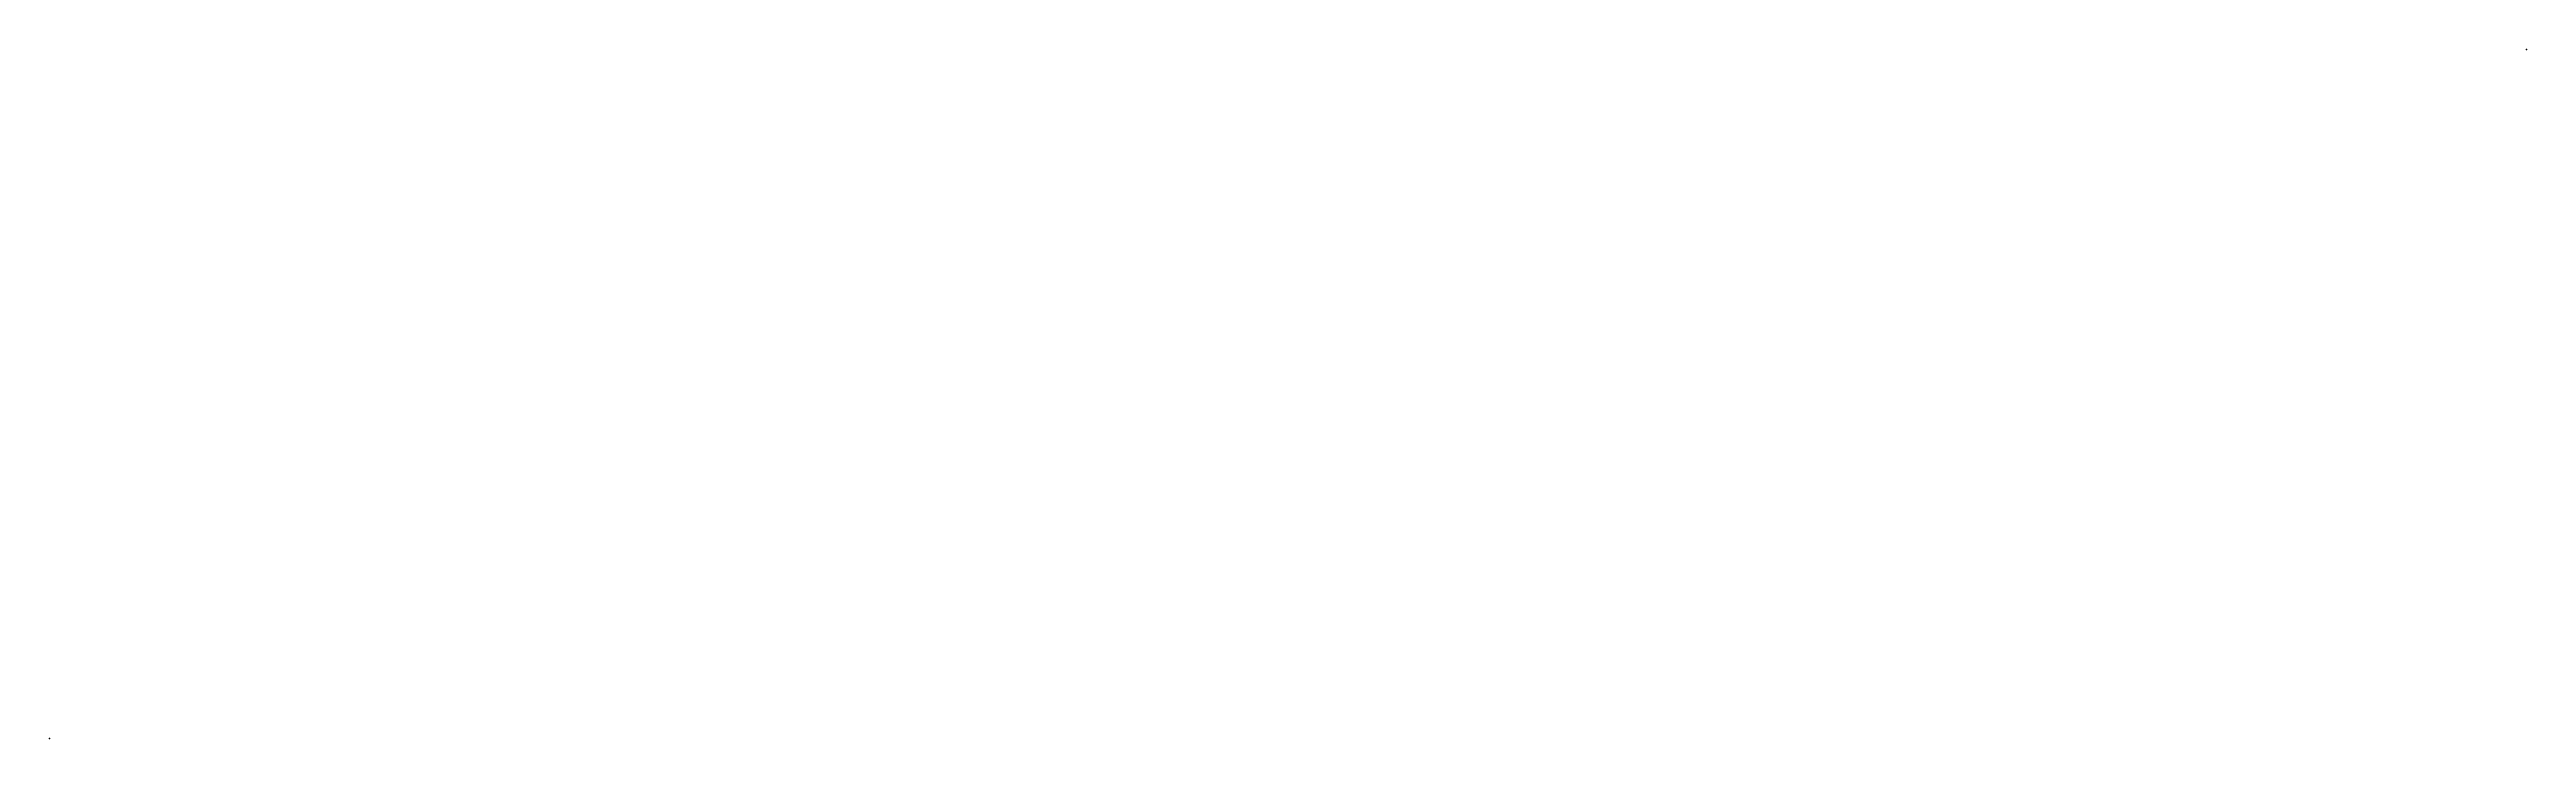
# Model space of a CAD drawing. Header units: metres. Extents: x -81278067020 to 164, y -22607194416 to 57.
# Drawn here: x -81278067020 to -81278032, y -22607194416 to -22607171 of the extents above; entities that cross this region are included whole.
import ezdxf
from ezdxf.enums import TextEntityAlignment as Align

# ---------------------------------------------------------------- set-up
doc = ezdxf.new("R2010")
doc.units = ezdxf.units.M
doc.header["$LTSCALE"] = 0.25
doc.linetypes.add('DIVIDE', pattern=[31.75, 12.7, -6.35, 0, -6.35, 0, -6.35])
doc.linetypes.add('HIDDEN', pattern=[9.525, 6.35, -3.175])
for name, color, linetype in [('ARQ_ALV CT', 5, 'Continuous'), ('ARQ_MOB 01', 1, 'Continuous'), ('ARQ_PISO', 1, 'Continuous'), ('ARQ_PROJ INF 00', 190, 'HIDDEN'), ('ARQ_PROJ SUP', 1, 'DIVIDE'), ('ARQ_SAN 01', 1, 'Continuous'), ('ARQ_SAN 02', 2, 'Continuous'), ('ARQ_SIMB 01', 1, 'Continuous'), ('SIMB_02', 2, 'Continuous'), ('SIMB_TXT', 1, 'Continuous')]:
    doc.layers.add(name, color=color, linetype=linetype)
doc.layers.add('ARQ_COTA_AZUL', color=5, linetype='Continuous', lineweight=20, true_color=0x0000ff)
doc.styles.add('cota', font='arial.ttf')
doc.styles.add('SIMB', font='arial.ttf')
doc.dimstyles.new('Info 01 - annot', dxfattribs={"dimtxt": 2, "dimasz": 3, "dimexe": 1, "dimexo": 1, "dimgap": 1, "dimtad": 1, "dimzin": 4, "dimtxsty": 'cota', "dimblk": 'DOTSMALL', "dimcen": 2, "dimdle": 1, "dimclrd": 256, "dimclre": 256, "dimclrt": 1, "dimazin": 2, "dimtfac": 0.09, "dimtix": 1, "dimtmove": 2, "dimatfit": 2, "dimfxl": 5, "dimfxlon": 1, "dimtolj": 1, "dimtzin": 4, "dimlwd": -1, "dimarcsym": 1})

# ---------------------------------------------------------------- blocks, each defined once
blk = doc.blocks.new('COD_ESQ')
at = {"layer": 'SIMB_02'}
blk.add_circle((0, 0), 2.5, dxfattribs=at)
at = {"layer": 'SIMB_TXT', "style": 'SIMB'}
blk.add_attdef('CDESQ', text='', height=2, dxfattribs=at).set_placement((0, 0), align=Align.MIDDLE_CENTER)
blk = doc.blocks.new('_DotSmall')
at = {"color": 0, "linetype": 'ByBlock', "const_width": 0.5}
blk.add_lwpolyline([(-0.0625, 0, 1), (0.0625, 0, 1)], format="xyb", close=True, dxfattribs=at)
blk = doc.blocks.new('*D214')
at = {"layer": 'ARQ_COTA_AZUL', "lineweight": -2, "transparency": 16777216}
blk.add_line((-81278067, -22607194), (-81278067, -22607194), dxfattribs=at)
blk.add_line((-81278067, -22607194), (-81278067, -22607194), dxfattribs=at)
at = {"layer": 'ARQ_COTA_AZUL', "transparency": 16777216}
blk.add_line((-81278067, -22607194), (-81278067, -22607194), dxfattribs=at)
at = {"layer": 'ARQ_COTA_AZUL', "transparency": 16777216, "xscale": 0.3, "yscale": 0.3, "zscale": 0.3, "rotation": 180}
blk.add_blockref('_DotSmall', (-81278067053, -22607194422), dxfattribs=at)
at = {"layer": 'ARQ_COTA_AZUL', "transparency": 16777216, "xscale": 0.3, "yscale": 0.3, "zscale": 0.3}
blk.add_blockref('_DotSmall', (-81278067044, -22607194422), dxfattribs=at)
at = {"layer": 'ARQ_COTA_AZUL', "color": 1, "transparency": 16777216, "insert": (-81278067, -22607194), "char_height": 0.0002, "attachment_point": 5, "style": 'cota'}
blk.add_mtext('\\A1;9,00', dxfattribs=at)
blk = doc.blocks.new('*D215')
at = {"layer": 'ARQ_COTA_AZUL', "lineweight": -2, "transparency": 16777216}
blk.add_line((-81278067, -22607194), (-81278067, -22607194), dxfattribs=at)
blk.add_line((-81278067, -22607194), (-81278067, -22607194), dxfattribs=at)
at = {"layer": 'ARQ_COTA_AZUL', "transparency": 16777216}
blk.add_line((-81278067, -22607194), (-81278067, -22607194), dxfattribs=at)
at = {"layer": 'ARQ_COTA_AZUL', "transparency": 16777216, "xscale": 0.3, "yscale": 0.3, "zscale": 0.3, "rotation": 180}
blk.add_blockref('_DotSmall', (-81278067044, -22607194422), dxfattribs=at)
at = {"layer": 'ARQ_COTA_AZUL', "transparency": 16777216, "xscale": 0.3, "yscale": 0.3, "zscale": 0.3}
blk.add_blockref('_DotSmall', (-81278067040, -22607194422), dxfattribs=at)
at = {"layer": 'ARQ_COTA_AZUL', "color": 1, "transparency": 16777216, "insert": (-81278067, -22607194), "char_height": 0.0002, "attachment_point": 5, "style": 'cota'}
blk.add_mtext('\\A1;3,80', dxfattribs=at)
blk = doc.blocks.new('*D216')
at = {"layer": 'ARQ_COTA_AZUL', "lineweight": -2, "transparency": 16777216}
blk.add_line((-81278067, -22607194), (-81278067, -22607194), dxfattribs=at)
blk.add_line((-81278067, -22607194), (-81278067, -22607194), dxfattribs=at)
at = {"layer": 'ARQ_COTA_AZUL', "transparency": 16777216}
blk.add_line((-81278067, -22607194), (-81278067, -22607194), dxfattribs=at)
at = {"layer": 'ARQ_COTA_AZUL', "transparency": 16777216, "xscale": 0.3, "yscale": 0.3, "zscale": 0.3, "rotation": 180}
blk.add_blockref('_DotSmall', (-81278067040, -22607194422), dxfattribs=at)
at = {"layer": 'ARQ_COTA_AZUL', "transparency": 16777216, "xscale": 0.3, "yscale": 0.3, "zscale": 0.3}
blk.add_blockref('_DotSmall', (-81278067038, -22607194422), dxfattribs=at)
at = {"layer": 'ARQ_COTA_AZUL', "color": 1, "transparency": 16777216, "insert": (-81278067, -22607194), "char_height": 0.0002, "attachment_point": 5, "style": 'cota'}
blk.add_mtext('\\A1;1,30', dxfattribs=at)
blk = doc.blocks.new('*D217')
at = {"layer": 'ARQ_COTA_AZUL', "lineweight": -2, "transparency": 16777216}
blk.add_line((-81278067, -22607194), (-81278067, -22607194), dxfattribs=at)
blk.add_line((-81278067, -22607194), (-81278067, -22607194), dxfattribs=at)
at = {"layer": 'ARQ_COTA_AZUL', "transparency": 16777216}
blk.add_line((-81278067, -22607194), (-81278067, -22607194), dxfattribs=at)
blk.add_line((-81278067, -22607194), (-81278067, -22607194), dxfattribs=at)
blk.add_line((-81278067, -22607194), (-81278067, -22607194), dxfattribs=at)
at = {"layer": 'ARQ_COTA_AZUL', "transparency": 16777216, "xscale": 0.3, "yscale": 0.3, "zscale": 0.3}
blk.add_blockref('_DotSmall', (-81278067039, -22607194423), dxfattribs=at)
at = {"layer": 'ARQ_COTA_AZUL', "transparency": 16777216, "xscale": 0.3, "yscale": 0.3, "zscale": 0.3, "rotation": 180}
blk.add_blockref('_DotSmall', (-81278067038, -22607194423), dxfattribs=at)
at = {"layer": 'ARQ_COTA_AZUL', "color": 1, "transparency": 16777216, "insert": (-81278067, -22607194), "char_height": 0.0002, "attachment_point": 5, "style": 'cota'}
blk.add_mtext('\\A1;,15', dxfattribs=at)
blk = doc.blocks.new('*D218')
at = {"layer": 'ARQ_COTA_AZUL', "lineweight": -2, "transparency": 16777216}
blk.add_line((-81278067, -22607194), (-81278067, -22607194), dxfattribs=at)
blk.add_line((-81278067, -22607194), (-81278067, -22607194), dxfattribs=at)
at = {"layer": 'ARQ_COTA_AZUL', "transparency": 16777216}
blk.add_line((-81278067, -22607194), (-81278067, -22607194), dxfattribs=at)
at = {"layer": 'ARQ_COTA_AZUL', "transparency": 16777216, "xscale": 0.3, "yscale": 0.3, "zscale": 0.3, "rotation": 180}
blk.add_blockref('_DotSmall', (-81278067040, -22607194423), dxfattribs=at)
at = {"layer": 'ARQ_COTA_AZUL', "transparency": 16777216, "xscale": 0.3, "yscale": 0.3, "zscale": 0.3}
blk.add_blockref('_DotSmall', (-81278067039, -22607194423), dxfattribs=at)
at = {"layer": 'ARQ_COTA_AZUL', "color": 1, "transparency": 16777216, "insert": (-81278067, -22607194), "char_height": 0.0002, "attachment_point": 5, "style": 'cota'}
blk.add_mtext('\\A1;1,15', dxfattribs=at)
blk = doc.blocks.new('*D219')
at = {"layer": 'ARQ_COTA_AZUL', "lineweight": -2, "transparency": 16777216}
blk.add_line((-81278067, -22607194), (-81278067, -22607194), dxfattribs=at)
blk.add_line((-81278067, -22607194), (-81278067, -22607194), dxfattribs=at)
at = {"layer": 'ARQ_COTA_AZUL', "transparency": 16777216}
blk.add_line((-81278067, -22607194), (-81278067, -22607194), dxfattribs=at)
blk.add_line((-81278067, -22607194), (-81278067, -22607194), dxfattribs=at)
blk.add_line((-81278067, -22607194), (-81278067, -22607194), dxfattribs=at)
at = {"layer": 'ARQ_COTA_AZUL', "transparency": 16777216, "xscale": 0.3, "yscale": 0.3, "zscale": 0.3}
blk.add_blockref('_DotSmall', (-81278067040, -22607194423), dxfattribs=at)
at = {"layer": 'ARQ_COTA_AZUL', "transparency": 16777216, "xscale": 0.3, "yscale": 0.3, "zscale": 0.3, "rotation": 180}
blk.add_blockref('_DotSmall', (-81278067040, -22607194423), dxfattribs=at)
at = {"layer": 'ARQ_COTA_AZUL', "color": 1, "transparency": 16777216, "insert": (-81278067, -22607194), "char_height": 0.0002, "attachment_point": 5, "style": 'cota'}
blk.add_mtext('\\A1;,15', dxfattribs=at)
blk = doc.blocks.new('*D220')
at = {"layer": 'ARQ_COTA_AZUL', "lineweight": -2, "transparency": 16777216}
blk.add_line((-81278067, -22607194), (-81278067, -22607194), dxfattribs=at)
blk.add_line((-81278067, -22607194), (-81278067, -22607194), dxfattribs=at)
at = {"layer": 'ARQ_COTA_AZUL', "transparency": 16777216}
blk.add_line((-81278067, -22607194), (-81278067, -22607194), dxfattribs=at)
at = {"layer": 'ARQ_COTA_AZUL', "transparency": 16777216, "xscale": 0.3, "yscale": 0.3, "zscale": 0.3, "rotation": 180}
blk.add_blockref('_DotSmall', (-81278067043, -22607194423), dxfattribs=at)
at = {"layer": 'ARQ_COTA_AZUL', "transparency": 16777216, "xscale": 0.3, "yscale": 0.3, "zscale": 0.3}
blk.add_blockref('_DotSmall', (-81278067040, -22607194423), dxfattribs=at)
at = {"layer": 'ARQ_COTA_AZUL', "color": 1, "transparency": 16777216, "insert": (-81278067, -22607194), "char_height": 0.0002, "attachment_point": 5, "style": 'cota'}
blk.add_mtext('\\A1;3,50', dxfattribs=at)
blk = doc.blocks.new('*D221')
at = {"layer": 'ARQ_COTA_AZUL', "lineweight": -2, "transparency": 16777216}
blk.add_line((-81278067, -22607194), (-81278067, -22607194), dxfattribs=at)
blk.add_line((-81278067, -22607194), (-81278067, -22607194), dxfattribs=at)
at = {"layer": 'ARQ_COTA_AZUL', "transparency": 16777216}
blk.add_line((-81278067, -22607194), (-81278067, -22607194), dxfattribs=at)
blk.add_line((-81278067, -22607194), (-81278067, -22607194), dxfattribs=at)
blk.add_line((-81278067, -22607194), (-81278067, -22607194), dxfattribs=at)
at = {"layer": 'ARQ_COTA_AZUL', "transparency": 16777216, "xscale": 0.3, "yscale": 0.3, "zscale": 0.3, "rotation": 180}
blk.add_blockref('_DotSmall', (-81278067043, -22607194423), dxfattribs=at)
at = {"layer": 'ARQ_COTA_AZUL', "transparency": 16777216, "xscale": 0.3, "yscale": 0.3, "zscale": 0.3}
blk.add_blockref('_DotSmall', (-81278067044, -22607194423), dxfattribs=at)
at = {"layer": 'ARQ_COTA_AZUL', "color": 1, "transparency": 16777216, "insert": (-81278067, -22607194), "char_height": 0.0002, "attachment_point": 5, "style": 'cota'}
blk.add_mtext('\\A1;,15', dxfattribs=at)
blk = doc.blocks.new('*D222')
at = {"layer": 'ARQ_COTA_AZUL', "lineweight": -2, "transparency": 16777216}
blk.add_line((-81278067, -22607194), (-81278067, -22607194), dxfattribs=at)
blk.add_line((-81278067, -22607194), (-81278067, -22607194), dxfattribs=at)
at = {"layer": 'ARQ_COTA_AZUL', "transparency": 16777216}
blk.add_line((-81278067, -22607194), (-81278067, -22607194), dxfattribs=at)
at = {"layer": 'ARQ_COTA_AZUL', "transparency": 16777216, "xscale": 0.3, "yscale": 0.3, "zscale": 0.3, "rotation": 180}
blk.add_blockref('_DotSmall', (-81278067045, -22607194423), dxfattribs=at)
at = {"layer": 'ARQ_COTA_AZUL', "transparency": 16777216, "xscale": 0.3, "yscale": 0.3, "zscale": 0.3}
blk.add_blockref('_DotSmall', (-81278067044, -22607194423), dxfattribs=at)
at = {"layer": 'ARQ_COTA_AZUL', "color": 1, "transparency": 16777216, "insert": (-81278067, -22607194), "char_height": 0.0002, "attachment_point": 5, "style": 'cota'}
blk.add_mtext('\\A1;1,50', dxfattribs=at)
blk = doc.blocks.new('*D223')
at = {"layer": 'ARQ_COTA_AZUL', "lineweight": -2, "transparency": 16777216}
blk.add_line((-81278067, -22607194), (-81278067, -22607194), dxfattribs=at)
blk.add_line((-81278067, -22607194), (-81278067, -22607194), dxfattribs=at)
at = {"layer": 'ARQ_COTA_AZUL', "transparency": 16777216}
blk.add_line((-81278067, -22607194), (-81278067, -22607194), dxfattribs=at)
blk.add_line((-81278067, -22607194), (-81278067, -22607194), dxfattribs=at)
blk.add_line((-81278067, -22607194), (-81278067, -22607194), dxfattribs=at)
at = {"layer": 'ARQ_COTA_AZUL', "transparency": 16777216, "xscale": 0.3, "yscale": 0.3, "zscale": 0.3, "rotation": 180}
blk.add_blockref('_DotSmall', (-81278067045, -22607194423), dxfattribs=at)
at = {"layer": 'ARQ_COTA_AZUL', "transparency": 16777216, "xscale": 0.3, "yscale": 0.3, "zscale": 0.3}
blk.add_blockref('_DotSmall', (-81278067045, -22607194423), dxfattribs=at)
at = {"layer": 'ARQ_COTA_AZUL', "color": 1, "transparency": 16777216, "insert": (-81278067, -22607194), "char_height": 0.0002, "attachment_point": 5, "style": 'cota'}
blk.add_mtext('\\A1;,15', dxfattribs=at)
blk = doc.blocks.new('*D224')
at = {"layer": 'ARQ_ALV CT', "lineweight": -2, "transparency": 16777216}
blk.add_line((-81278067, -22607194), (-81278067, -22607194), dxfattribs=at)
blk.add_line((-81278067, -22607194), (-81278067, -22607194), dxfattribs=at)
at = {"layer": 'ARQ_ALV CT', "transparency": 16777216}
blk.add_line((-81278067, -22607194), (-81278067, -22607194), dxfattribs=at)
at = {"layer": 'ARQ_ALV CT', "transparency": 16777216, "xscale": 0.3, "yscale": 0.3, "zscale": 0.3, "rotation": 180}
blk.add_blockref('_DotSmall', (-81278067047, -22607194423), dxfattribs=at)
at = {"layer": 'ARQ_ALV CT', "transparency": 16777216, "xscale": 0.3, "yscale": 0.3, "zscale": 0.3}
blk.add_blockref('_DotSmall', (-81278067045, -22607194423), dxfattribs=at)
at = {"layer": 'ARQ_ALV CT', "color": 1, "transparency": 16777216, "insert": (-81278067, -22607194), "char_height": 0.0002, "attachment_point": 5, "style": 'cota'}
blk.add_mtext('\\A1;2,10', dxfattribs=at)
blk = doc.blocks.new('*D225')
at = {"layer": 'ARQ_ALV CT', "lineweight": -2, "transparency": 16777216}
blk.add_line((-81278067, -22607194), (-81278067, -22607194), dxfattribs=at)
blk.add_line((-81278067, -22607194), (-81278067, -22607194), dxfattribs=at)
at = {"layer": 'ARQ_ALV CT', "transparency": 16777216}
blk.add_line((-81278067, -22607194), (-81278067, -22607194), dxfattribs=at)
blk.add_line((-81278067, -22607194), (-81278067, -22607194), dxfattribs=at)
blk.add_line((-81278067, -22607194), (-81278067, -22607194), dxfattribs=at)
at = {"layer": 'ARQ_ALV CT', "transparency": 16777216, "xscale": 0.3, "yscale": 0.3, "zscale": 0.3}
blk.add_blockref('_DotSmall', (-81278067047, -22607194423), dxfattribs=at)
at = {"layer": 'ARQ_ALV CT', "transparency": 16777216, "xscale": 0.3, "yscale": 0.3, "zscale": 0.3, "rotation": 180}
blk.add_blockref('_DotSmall', (-81278067047, -22607194423), dxfattribs=at)
at = {"layer": 'ARQ_ALV CT', "color": 1, "transparency": 16777216, "insert": (-81278067, -22607194), "char_height": 0.0002, "attachment_point": 5, "style": 'cota'}
blk.add_mtext('\\A1;,15', dxfattribs=at)
blk = doc.blocks.new('*D226')
at = {"layer": 'ARQ_COTA_AZUL', "lineweight": -2, "transparency": 16777216}
blk.add_line((-81278067, -22607194), (-81278067, -22607194), dxfattribs=at)
blk.add_line((-81278067, -22607194), (-81278067, -22607194), dxfattribs=at)
at = {"layer": 'ARQ_COTA_AZUL', "transparency": 16777216}
blk.add_line((-81278067, -22607194), (-81278067, -22607194), dxfattribs=at)
at = {"layer": 'ARQ_COTA_AZUL', "transparency": 16777216, "xscale": 0.3, "yscale": 0.3, "zscale": 0.3, "rotation": 180}
blk.add_blockref('_DotSmall', (-81278067051, -22607194423), dxfattribs=at)
at = {"layer": 'ARQ_COTA_AZUL', "transparency": 16777216, "xscale": 0.3, "yscale": 0.3, "zscale": 0.3}
blk.add_blockref('_DotSmall', (-81278067047, -22607194423), dxfattribs=at)
at = {"layer": 'ARQ_COTA_AZUL', "color": 1, "transparency": 16777216, "insert": (-81278067, -22607194), "char_height": 0.0002, "attachment_point": 5, "style": 'cota'}
blk.add_mtext('\\A1;3,75', dxfattribs=at)
blk = doc.blocks.new('*D227')
at = {"layer": 'ARQ_COTA_AZUL', "lineweight": -2, "transparency": 16777216}
blk.add_line((-81278067, -22607194), (-81278067, -22607194), dxfattribs=at)
blk.add_line((-81278067, -22607194), (-81278067, -22607194), dxfattribs=at)
at = {"layer": 'ARQ_COTA_AZUL', "transparency": 16777216}
blk.add_line((-81278067, -22607194), (-81278067, -22607194), dxfattribs=at)
blk.add_line((-81278067, -22607194), (-81278067, -22607194), dxfattribs=at)
blk.add_line((-81278067, -22607194), (-81278067, -22607194), dxfattribs=at)
at = {"layer": 'ARQ_COTA_AZUL', "transparency": 16777216, "xscale": 0.3, "yscale": 0.3, "zscale": 0.3, "rotation": 180}
blk.add_blockref('_DotSmall', (-81278067051, -22607194423), dxfattribs=at)
at = {"layer": 'ARQ_COTA_AZUL', "transparency": 16777216, "xscale": 0.3, "yscale": 0.3, "zscale": 0.3}
blk.add_blockref('_DotSmall', (-81278067051, -22607194423), dxfattribs=at)
at = {"layer": 'ARQ_COTA_AZUL', "color": 1, "transparency": 16777216, "insert": (-81278067, -22607194), "char_height": 0.0002, "attachment_point": 5, "style": 'cota'}
blk.add_mtext('\\A1;,15', dxfattribs=at)
blk = doc.blocks.new('*D228')
at = {"layer": 'ARQ_COTA_AZUL', "lineweight": -2, "transparency": 16777216}
blk.add_line((-81278067, -22607194), (-81278067, -22607194), dxfattribs=at)
blk.add_line((-81278067, -22607194), (-81278067, -22607194), dxfattribs=at)
at = {"layer": 'ARQ_COTA_AZUL', "transparency": 16777216}
blk.add_line((-81278067, -22607194), (-81278067, -22607194), dxfattribs=at)
at = {"layer": 'ARQ_COTA_AZUL', "transparency": 16777216, "xscale": 0.3, "yscale": 0.3, "zscale": 0.3, "rotation": 180}
blk.add_blockref('_DotSmall', (-81278067053, -22607194423), dxfattribs=at)
at = {"layer": 'ARQ_COTA_AZUL', "transparency": 16777216, "xscale": 0.3, "yscale": 0.3, "zscale": 0.3}
blk.add_blockref('_DotSmall', (-81278067051, -22607194423), dxfattribs=at)
at = {"layer": 'ARQ_COTA_AZUL', "color": 1, "transparency": 16777216, "insert": (-81278067, -22607194), "char_height": 0.0002, "attachment_point": 5, "style": 'cota'}
blk.add_mtext('\\A1;1,20', dxfattribs=at)
blk = doc.blocks.new('CAMA 180')
at = {"layer": 'ARQ_MOB 01'}
for p, q in [((2, 1), (0, 1)), ((0, 1), (0, -1)), ((0, -1), (1, 1)), ((0, 1), (0, 1)), ((0, 1), (0, 1)), ((0, 1), (0, 1)), ((0, 1), (0, 1)), ((0, 0), (0, 1)), ((0, 0), (0, 1)), ((0, 0), (0, 0)), ((1, -1), (1, 1)), ((1, -1), (1, 1)), ((2, -1), (2, 1)), ((2, 1), (2, -1)), ((0, 0), (0, -1)), ((0, 0), (0, -1)), ((0, 0), (0, 0)), ((0, -1), (2, -1)), ((0, -1), (0, -1)), ((0, -1), (0, -1)), ((0, -1), (0, -1)), ((0, -1), (0, -1))]:
    blk.add_line(p, q, dxfattribs=at)
for centre, start, end in [((0, 1), 0, 90), ((0, 1), 90, 180), ((0, 0), 270, 0), ((0, 0), 180, 270), ((0, 0), 0, 90), ((0, 0), 90, 180), ((0, -1), 270, 0), ((0, -1), 180, 270)]:
    blk.add_arc(centre, 0.1, start, end, dxfattribs=at)
blk = doc.blocks.new('VASO_BELL')
at = {"true_color": 0xffffff}
h = blk.add_hatch(color=7, dxfattribs=at)
h.dxf.hatch_style = 1
edge = h.paths.add_edge_path()
edge.add_line((0, 0), (0, 0))
edge.add_line((0, 0), (0, 0))
edge.add_line((0, 0), (0, -1))
edge.add_arc((0, -1), 0.185, 180, 360, ccw=False)
edge.add_line((0, -1), (0, 0))
edge.add_line((0, 0), (0, 0))
h = blk.add_hatch(color=7, dxfattribs=at)
h.dxf.hatch_style = 1
h.paths.add_polyline_path([(0, 0), (0, 0), (0, 0), (0, 0)])
h = blk.add_hatch(color=7, dxfattribs=at)
h.dxf.hatch_style = 1
h.paths.add_polyline_path([(0, 0), (0, 0), (0, 0), (0, 0)])
at = {"layer": 'ARQ_SAN 01'}
for q in [(0, 0), (0, 0), (0, -1), (0, -1), (0, 0), (0, 0), (0, -1), (0, -1)]:
    blk.add_line((0, 0), q, dxfattribs=at)
blk.add_circle((0, 0), 0.0075, dxfattribs=at)
blk.add_circle((0, 0), 0.0075, dxfattribs=at)
for centre, radius, start, end in [((0, 0), 0.025, 90, 180), ((0, 0), 0.019, 90, 180), ((0, 0), 0.053, 229.1677829725, 310.8322170275), ((0, -1), 0.244, 78.1669356041, 88.5735755469), ((0, 0), 0.027, 180, 229.1677829725), ((0, -1), 0.244, 91.4264244531, 101.8330643959), ((0, 0), 0.027, 310.8322170275, 0), ((0, 0), 0.025, 0, 90), ((0, 0), 0.019, 0, 90), ((0, -1), 0.129, 179.7772765827, 0.2227234173), ((0, -1), 0.123, 182.6005531025, 357.3994468975)]:
    blk.add_arc(centre, radius, start, end, dxfattribs=at)
at = {"layer": 'ARQ_SAN 02'}
for p, q in [((0, 0), (0, 0)), ((0, 0), (0, 0)), ((0, 0), (0, 0)), ((0, 0), (0, 0)), ((0, 0), (0, 0)), ((0, -1), (0, 0)), ((0, 0), (0, -1)), ((0, 0), (0, 0)), ((0, 0), (0, 0)), ((0, 0), (0, 0)), ((0, 0), (0, 0)), ((0, 0), (0, 0)), ((0, 0), (0, 0)), ((0, -1), (0, 0)), ((0, 0), (0, -1))]:
    blk.add_line(p, q, dxfattribs=at)
for centre, radius, start, end in [((0, 0), 0.025, 90, 180), ((0, 0), 0.069, 180, 270), ((0, 0), 0.025, 0, 90), ((0, 0), 0.069, 270, 0), ((0, -1), 0.185, 180, 0), ((0, -1), 0.159, 180, 0)]:
    blk.add_arc(centre, radius, start, end, dxfattribs=at)
blk = doc.blocks.new('S3')
at = {"ltscale": 0.1}
for p, q in [((0, 0), (-2, 0)), ((0, -1), (0, 0)), ((0, 0), (-2, 0)), ((-2, 0), (-2, -1)), ((-2, 0), (-2, -1)), ((-2, -1), (0, -1)), ((-2, -1), (-2, -1)), ((-1, -1), (-1, 0)), ((-1, -1), (-1, 0)), ((0, -1), (0, 0)), ((0, -1), (0, -1))]:
    blk.add_line(p, q, dxfattribs=at)
blk = doc.blocks.new('S4')
at = {"ltscale": 0.1}
for p, q in [((0, 0), (-3, 0)), ((0, -1), (0, 0)), ((-3, 0), (-3, -1)), ((-2, -1), (-3, -1)), ((0, 0), (-2, 0)), ((-2, 0), (-2, -1)), ((-2, -1), (-2, 0)), ((-2, -1), (0, -1)), ((-1, -1), (-1, 0)), ((-1, -1), (-1, 0)), ((0, -1), (0, 0)), ((0, -1), (0, -1))]:
    blk.add_line(p, q, dxfattribs=at)
blk = doc.blocks.new('*D229')
at = {"layer": 'ARQ_COTA_AZUL', "lineweight": -2, "transparency": 16777216}
blk.add_line((-81278067, -22607194), (-81278067, -22607194), dxfattribs=at)
blk.add_line((-81278067, -22607194), (-81278067, -22607194), dxfattribs=at)
at = {"layer": 'ARQ_COTA_AZUL', "transparency": 16777216}
blk.add_line((-81278067, -22607194), (-81278067, -22607194), dxfattribs=at)
at = {"layer": 'ARQ_COTA_AZUL', "transparency": 16777216, "xscale": 0.3, "yscale": 0.3, "zscale": 0.3, "rotation": 180}
blk.add_blockref('_DotSmall', (-81278067053, -22607194436), dxfattribs=at)
at = {"layer": 'ARQ_COTA_AZUL', "transparency": 16777216, "xscale": 0.3, "yscale": 0.3, "zscale": 0.3}
blk.add_blockref('_DotSmall', (-81278067038, -22607194436), dxfattribs=at)
at = {"layer": 'ARQ_COTA_AZUL', "color": 1, "transparency": 16777216, "insert": (-81278067, -22607194), "char_height": 0.0002, "attachment_point": 5, "style": 'cota'}
blk.add_mtext('\\A1;14,10', dxfattribs=at)
blk = doc.blocks.new('*D230')
at = {"layer": 'ARQ_COTA_AZUL', "lineweight": -2, "transparency": 16777216}
blk.add_line((-81278067, -22607194), (-81278067, -22607194), dxfattribs=at)
blk.add_line((-81278067, -22607194), (-81278067, -22607194), dxfattribs=at)
at = {"layer": 'ARQ_COTA_AZUL', "transparency": 16777216}
blk.add_line((-81278067, -22607194), (-81278067, -22607194), dxfattribs=at)
at = {"layer": 'ARQ_COTA_AZUL', "transparency": 16777216, "xscale": 0.3, "yscale": 0.3, "zscale": 0.3, "rotation": 180}
blk.add_blockref('_DotSmall', (-81278067053, -22607194436), dxfattribs=at)
at = {"layer": 'ARQ_COTA_AZUL', "transparency": 16777216, "xscale": 0.3, "yscale": 0.3, "zscale": 0.3}
blk.add_blockref('_DotSmall', (-81278067050, -22607194436), dxfattribs=at)
at = {"layer": 'ARQ_COTA_AZUL', "color": 1, "transparency": 16777216, "insert": (-81278067, -22607194), "char_height": 0.0002, "attachment_point": 5, "style": 'cota'}
blk.add_mtext('\\A1;2,60', dxfattribs=at)
blk = doc.blocks.new('*D231')
at = {"layer": 'ARQ_COTA_AZUL', "lineweight": -2, "transparency": 16777216}
blk.add_line((-81278067, -22607194), (-81278067, -22607194), dxfattribs=at)
blk.add_line((-81278067, -22607194), (-81278067, -22607194), dxfattribs=at)
at = {"layer": 'ARQ_COTA_AZUL', "transparency": 16777216}
blk.add_line((-81278067, -22607194), (-81278067, -22607194), dxfattribs=at)
at = {"layer": 'ARQ_COTA_AZUL', "transparency": 16777216, "xscale": 0.3, "yscale": 0.3, "zscale": 0.3, "rotation": 180}
blk.add_blockref('_DotSmall', (-81278067050, -22607194436), dxfattribs=at)
at = {"layer": 'ARQ_COTA_AZUL', "transparency": 16777216, "xscale": 0.3, "yscale": 0.3, "zscale": 0.3}
blk.add_blockref('_DotSmall', (-81278067047, -22607194436), dxfattribs=at)
at = {"layer": 'ARQ_COTA_AZUL', "color": 1, "transparency": 16777216, "insert": (-81278067, -22607194), "char_height": 0.0002, "attachment_point": 5, "style": 'cota'}
blk.add_mtext('\\A1;3,25', dxfattribs=at)
blk = doc.blocks.new('*D232')
at = {"layer": 'ARQ_COTA_AZUL', "lineweight": -2, "transparency": 16777216}
blk.add_line((-81278067, -22607194), (-81278067, -22607194), dxfattribs=at)
blk.add_line((-81278067, -22607194), (-81278067, -22607194), dxfattribs=at)
at = {"layer": 'ARQ_COTA_AZUL', "transparency": 16777216}
blk.add_line((-81278067, -22607194), (-81278067, -22607194), dxfattribs=at)
at = {"layer": 'ARQ_COTA_AZUL', "transparency": 16777216, "xscale": 0.3, "yscale": 0.3, "zscale": 0.3, "rotation": 180}
blk.add_blockref('_DotSmall', (-81278067047, -22607194436), dxfattribs=at)
at = {"layer": 'ARQ_COTA_AZUL', "transparency": 16777216, "xscale": 0.3, "yscale": 0.3, "zscale": 0.3}
blk.add_blockref('_DotSmall', (-81278067044, -22607194436), dxfattribs=at)
at = {"layer": 'ARQ_COTA_AZUL', "color": 1, "transparency": 16777216, "insert": (-81278067, -22607194), "char_height": 0.0002, "attachment_point": 5, "style": 'cota'}
blk.add_mtext('\\A1;3,15', dxfattribs=at)
blk = doc.blocks.new('*D233')
at = {"layer": 'ARQ_COTA_AZUL', "lineweight": -2, "transparency": 16777216}
blk.add_line((-81278067, -22607194), (-81278067, -22607194), dxfattribs=at)
blk.add_line((-81278067, -22607194), (-81278067, -22607194), dxfattribs=at)
at = {"layer": 'ARQ_COTA_AZUL', "transparency": 16777216}
blk.add_line((-81278067, -22607194), (-81278067, -22607194), dxfattribs=at)
at = {"layer": 'ARQ_COTA_AZUL', "transparency": 16777216, "xscale": 0.3, "yscale": 0.3, "zscale": 0.3, "rotation": 180}
blk.add_blockref('_DotSmall', (-81278067044, -22607194436), dxfattribs=at)
at = {"layer": 'ARQ_COTA_AZUL', "transparency": 16777216, "xscale": 0.3, "yscale": 0.3, "zscale": 0.3}
blk.add_blockref('_DotSmall', (-81278067038, -22607194436), dxfattribs=at)
at = {"layer": 'ARQ_COTA_AZUL', "color": 1, "transparency": 16777216, "insert": (-81278067, -22607194), "char_height": 0.0002, "attachment_point": 5, "style": 'cota'}
blk.add_mtext('\\A1;5,10', dxfattribs=at)
blk = doc.blocks.new('*D234')
at = {"layer": 'ARQ_COTA_AZUL', "lineweight": -2, "transparency": 16777216}
blk.add_line((-81278067, -22607194), (-81278067, -22607194), dxfattribs=at)
blk.add_line((-81278067, -22607194), (-81278067, -22607194), dxfattribs=at)
at = {"layer": 'ARQ_COTA_AZUL', "transparency": 16777216}
blk.add_line((-81278067, -22607194), (-81278067, -22607194), dxfattribs=at)
blk.add_line((-81278067, -22607194), (-81278067, -22607194), dxfattribs=at)
blk.add_line((-81278067, -22607194), (-81278067, -22607194), dxfattribs=at)
at = {"layer": 'ARQ_COTA_AZUL', "transparency": 16777216, "xscale": 0.3, "yscale": 0.3, "zscale": 0.3, "rotation": 180}
blk.add_blockref('_DotSmall', (-81278067038, -22607194435), dxfattribs=at)
at = {"layer": 'ARQ_COTA_AZUL', "transparency": 16777216, "xscale": 0.3, "yscale": 0.3, "zscale": 0.3}
blk.add_blockref('_DotSmall', (-81278067039, -22607194435), dxfattribs=at)
at = {"layer": 'ARQ_COTA_AZUL', "color": 1, "transparency": 16777216, "insert": (-81278067, -22607194), "char_height": 0.0002, "attachment_point": 5, "style": 'cota'}
blk.add_mtext('\\A1;,15', dxfattribs=at)
blk = doc.blocks.new('*D235')
at = {"layer": 'ARQ_COTA_AZUL', "lineweight": -2, "transparency": 16777216}
blk.add_line((-81278067, -22607194), (-81278067, -22607194), dxfattribs=at)
blk.add_line((-81278067, -22607194), (-81278067, -22607194), dxfattribs=at)
at = {"layer": 'ARQ_COTA_AZUL', "transparency": 16777216}
blk.add_line((-81278067, -22607194), (-81278067, -22607194), dxfattribs=at)
at = {"layer": 'ARQ_COTA_AZUL', "transparency": 16777216, "xscale": 0.3, "yscale": 0.3, "zscale": 0.3, "rotation": 180}
blk.add_blockref('_DotSmall', (-81278067043, -22607194435), dxfattribs=at)
at = {"layer": 'ARQ_COTA_AZUL', "transparency": 16777216, "xscale": 0.3, "yscale": 0.3, "zscale": 0.3}
blk.add_blockref('_DotSmall', (-81278067039, -22607194435), dxfattribs=at)
at = {"layer": 'ARQ_COTA_AZUL', "color": 1, "transparency": 16777216, "insert": (-81278067, -22607194), "char_height": 0.0002, "attachment_point": 5, "style": 'cota'}
blk.add_mtext('\\A1;4,80', dxfattribs=at)
blk = doc.blocks.new('*D236')
at = {"layer": 'ARQ_COTA_AZUL', "lineweight": -2, "transparency": 16777216}
blk.add_line((-81278067, -22607194), (-81278067, -22607194), dxfattribs=at)
blk.add_line((-81278067, -22607194), (-81278067, -22607194), dxfattribs=at)
at = {"layer": 'ARQ_COTA_AZUL', "transparency": 16777216}
blk.add_line((-81278067, -22607194), (-81278067, -22607194), dxfattribs=at)
blk.add_line((-81278067, -22607194), (-81278067, -22607194), dxfattribs=at)
blk.add_line((-81278067, -22607194), (-81278067, -22607194), dxfattribs=at)
at = {"layer": 'ARQ_COTA_AZUL', "transparency": 16777216, "xscale": 0.3, "yscale": 0.3, "zscale": 0.3, "rotation": 180}
blk.add_blockref('_DotSmall', (-81278067043, -22607194435), dxfattribs=at)
at = {"layer": 'ARQ_COTA_AZUL', "transparency": 16777216, "xscale": 0.3, "yscale": 0.3, "zscale": 0.3}
blk.add_blockref('_DotSmall', (-81278067044, -22607194435), dxfattribs=at)
at = {"layer": 'ARQ_COTA_AZUL', "color": 1, "transparency": 16777216, "insert": (-81278067, -22607194), "char_height": 0.0002, "attachment_point": 5, "style": 'cota'}
blk.add_mtext('\\A1;,15', dxfattribs=at)
blk = doc.blocks.new('*D237')
at = {"layer": 'ARQ_COTA_AZUL', "lineweight": -2, "transparency": 16777216}
blk.add_line((-81278067, -22607194), (-81278067, -22607194), dxfattribs=at)
blk.add_line((-81278067, -22607194), (-81278067, -22607194), dxfattribs=at)
at = {"layer": 'ARQ_COTA_AZUL', "transparency": 16777216}
blk.add_line((-81278067, -22607194), (-81278067, -22607194), dxfattribs=at)
at = {"layer": 'ARQ_COTA_AZUL', "transparency": 16777216, "xscale": 0.3, "yscale": 0.3, "zscale": 0.3, "rotation": 180}
blk.add_blockref('_DotSmall', (-81278067047, -22607194435), dxfattribs=at)
at = {"layer": 'ARQ_COTA_AZUL', "transparency": 16777216, "xscale": 0.3, "yscale": 0.3, "zscale": 0.3}
blk.add_blockref('_DotSmall', (-81278067044, -22607194435), dxfattribs=at)
at = {"layer": 'ARQ_COTA_AZUL', "color": 1, "transparency": 16777216, "insert": (-81278067, -22607194), "char_height": 0.0002, "attachment_point": 5, "style": 'cota'}
blk.add_mtext('\\A1;3,00', dxfattribs=at)
blk = doc.blocks.new('*D238')
at = {"layer": 'ARQ_COTA_AZUL', "lineweight": -2, "transparency": 16777216}
blk.add_line((-81278067, -22607194), (-81278067, -22607194), dxfattribs=at)
blk.add_line((-81278067, -22607194), (-81278067, -22607194), dxfattribs=at)
at = {"layer": 'ARQ_COTA_AZUL', "transparency": 16777216}
blk.add_line((-81278067, -22607194), (-81278067, -22607194), dxfattribs=at)
blk.add_line((-81278067, -22607194), (-81278067, -22607194), dxfattribs=at)
blk.add_line((-81278067, -22607194), (-81278067, -22607194), dxfattribs=at)
at = {"layer": 'ARQ_COTA_AZUL', "transparency": 16777216, "xscale": 0.3, "yscale": 0.3, "zscale": 0.3}
blk.add_blockref('_DotSmall', (-81278067047, -22607194435), dxfattribs=at)
at = {"layer": 'ARQ_COTA_AZUL', "transparency": 16777216, "xscale": 0.3, "yscale": 0.3, "zscale": 0.3, "rotation": 180}
blk.add_blockref('_DotSmall', (-81278067047, -22607194435), dxfattribs=at)
at = {"layer": 'ARQ_COTA_AZUL', "color": 1, "transparency": 16777216, "insert": (-81278067, -22607194), "char_height": 0.0002, "attachment_point": 5, "style": 'cota'}
blk.add_mtext('\\A1;,15', dxfattribs=at)
blk = doc.blocks.new('*D239')
at = {"layer": 'ARQ_COTA_AZUL', "lineweight": -2, "transparency": 16777216}
blk.add_line((-81278067, -22607194), (-81278067, -22607194), dxfattribs=at)
blk.add_line((-81278067, -22607194), (-81278067, -22607194), dxfattribs=at)
at = {"layer": 'ARQ_COTA_AZUL', "transparency": 16777216}
blk.add_line((-81278067, -22607194), (-81278067, -22607194), dxfattribs=at)
at = {"layer": 'ARQ_COTA_AZUL', "transparency": 16777216, "xscale": 0.3, "yscale": 0.3, "zscale": 0.3, "rotation": 180}
blk.add_blockref('_DotSmall', (-81278067048, -22607194435), dxfattribs=at)
at = {"layer": 'ARQ_COTA_AZUL', "transparency": 16777216, "xscale": 0.3, "yscale": 0.3, "zscale": 0.3}
blk.add_blockref('_DotSmall', (-81278067047, -22607194435), dxfattribs=at)
at = {"layer": 'ARQ_COTA_AZUL', "color": 1, "transparency": 16777216, "insert": (-81278067, -22607194), "char_height": 0.0002, "attachment_point": 5, "style": 'cota'}
blk.add_mtext('\\A1;,80', dxfattribs=at)
blk = doc.blocks.new('*D240')
at = {"layer": 'ARQ_COTA_AZUL', "lineweight": -2, "transparency": 16777216}
blk.add_line((-81278067, -22607194), (-81278067, -22607194), dxfattribs=at)
blk.add_line((-81278067, -22607194), (-81278067, -22607194), dxfattribs=at)
at = {"layer": 'ARQ_COTA_AZUL', "transparency": 16777216}
blk.add_line((-81278067, -22607194), (-81278067, -22607194), dxfattribs=at)
blk.add_line((-81278067, -22607194), (-81278067, -22607194), dxfattribs=at)
blk.add_line((-81278067, -22607194), (-81278067, -22607194), dxfattribs=at)
at = {"layer": 'ARQ_COTA_AZUL', "transparency": 16777216, "xscale": 0.3, "yscale": 0.3, "zscale": 0.3}
blk.add_blockref('_DotSmall', (-81278067050, -22607194435), dxfattribs=at)
at = {"layer": 'ARQ_COTA_AZUL', "transparency": 16777216, "xscale": 0.3, "yscale": 0.3, "zscale": 0.3, "rotation": 180}
blk.add_blockref('_DotSmall', (-81278067050, -22607194435), dxfattribs=at)
at = {"layer": 'ARQ_COTA_AZUL', "color": 1, "transparency": 16777216, "insert": (-81278067, -22607194), "char_height": 0.0002, "attachment_point": 5, "style": 'cota'}
blk.add_mtext('\\A1;,15', dxfattribs=at)
blk = doc.blocks.new('*D241')
at = {"layer": 'ARQ_COTA_AZUL', "lineweight": -2, "transparency": 16777216}
blk.add_line((-81278067, -22607194), (-81278067, -22607194), dxfattribs=at)
blk.add_line((-81278067, -22607194), (-81278067, -22607194), dxfattribs=at)
at = {"layer": 'ARQ_COTA_AZUL', "transparency": 16777216}
blk.add_line((-81278067, -22607194), (-81278067, -22607194), dxfattribs=at)
at = {"layer": 'ARQ_COTA_AZUL', "transparency": 16777216, "xscale": 0.3, "yscale": 0.3, "zscale": 0.3, "rotation": 180}
blk.add_blockref('_DotSmall', (-81278067053, -22607194435), dxfattribs=at)
at = {"layer": 'ARQ_COTA_AZUL', "transparency": 16777216, "xscale": 0.3, "yscale": 0.3, "zscale": 0.3}
blk.add_blockref('_DotSmall', (-81278067050, -22607194435), dxfattribs=at)
at = {"layer": 'ARQ_COTA_AZUL', "color": 1, "transparency": 16777216, "insert": (-81278067, -22607194), "char_height": 0.0002, "attachment_point": 5, "style": 'cota'}
blk.add_mtext('\\A1;2,60', dxfattribs=at)
blk = doc.blocks.new('*D242')
at = {"layer": 'ARQ_COTA_AZUL', "lineweight": -2, "transparency": 16777216}
blk.add_line((-81278067, -22607194), (-81278067, -22607194), dxfattribs=at)
blk.add_line((-81278067, -22607194), (-81278067, -22607194), dxfattribs=at)
at = {"layer": 'ARQ_COTA_AZUL', "transparency": 16777216}
blk.add_line((-81278067, -22607194), (-81278067, -22607194), dxfattribs=at)
at = {"layer": 'ARQ_COTA_AZUL', "transparency": 16777216, "xscale": 0.3, "yscale": 0.3, "zscale": 0.3}
for p, rotation in [((-81278067036, -22607194433), 90), ((-81278067036, -22607194434), 270)]:
    blk.add_blockref('_DotSmall', p, dxfattribs=dict(at, rotation=rotation))
at = {"layer": 'ARQ_COTA_AZUL', "color": 1, "transparency": 16777216, "insert": (-81278067, -22607194), "char_height": 0.0002, "attachment_point": 5, "rotation": 90, "style": 'cota'}
blk.add_mtext('\\A1;1,50', dxfattribs=at)
blk = doc.blocks.new('*D243')
at = {"layer": 'ARQ_COTA_AZUL', "lineweight": -2, "transparency": 16777216}
blk.add_line((-81278067, -22607194), (-81278067, -22607194), dxfattribs=at)
blk.add_line((-81278067, -22607194), (-81278067, -22607194), dxfattribs=at)
at = {"layer": 'ARQ_COTA_AZUL', "transparency": 16777216}
blk.add_line((-81278067, -22607194), (-81278067, -22607194), dxfattribs=at)
at = {"layer": 'ARQ_COTA_AZUL', "transparency": 16777216, "xscale": 0.3, "yscale": 0.3, "zscale": 0.3}
for p, rotation in [((-81278067036, -22607194424), 90), ((-81278067036, -22607194433), 270)]:
    blk.add_blockref('_DotSmall', p, dxfattribs=dict(at, rotation=rotation))
at = {"layer": 'ARQ_COTA_AZUL', "color": 1, "transparency": 16777216, "insert": (-81278067, -22607194), "char_height": 0.0002, "attachment_point": 5, "rotation": 90, "style": 'cota'}
blk.add_mtext('\\A1;8,65', dxfattribs=at)
blk = doc.blocks.new('*D244')
at = {"layer": 'ARQ_COTA_AZUL', "lineweight": -2, "transparency": 16777216}
blk.add_line((-81278067, -22607194), (-81278067, -22607194), dxfattribs=at)
blk.add_line((-81278067, -22607194), (-81278067, -22607194), dxfattribs=at)
at = {"layer": 'ARQ_COTA_AZUL', "transparency": 16777216}
blk.add_line((-81278067, -22607194), (-81278067, -22607194), dxfattribs=at)
at = {"layer": 'ARQ_COTA_AZUL', "transparency": 16777216, "xscale": 0.3, "yscale": 0.3, "zscale": 0.3}
for p, rotation in [((-81278067036, -22607194428), 90), ((-81278067036, -22607194433), 270)]:
    blk.add_blockref('_DotSmall', p, dxfattribs=dict(at, rotation=rotation))
at = {"layer": 'ARQ_COTA_AZUL', "color": 1, "transparency": 16777216, "insert": (-81278067, -22607194), "char_height": 0.0002, "attachment_point": 5, "rotation": 90, "style": 'cota'}
blk.add_mtext('\\A1;4,70', dxfattribs=at)
blk = doc.blocks.new('*D245')
at = {"layer": 'ARQ_COTA_AZUL', "lineweight": -2, "transparency": 16777216}
blk.add_line((-81278067, -22607194), (-81278067, -22607194), dxfattribs=at)
blk.add_line((-81278067, -22607194), (-81278067, -22607194), dxfattribs=at)
at = {"layer": 'ARQ_COTA_AZUL', "transparency": 16777216}
blk.add_line((-81278067, -22607194), (-81278067, -22607194), dxfattribs=at)
at = {"layer": 'ARQ_COTA_AZUL', "transparency": 16777216, "xscale": 0.3, "yscale": 0.3, "zscale": 0.3}
for p, rotation in [((-81278067036, -22607194424), 90), ((-81278067036, -22607194428), 270)]:
    blk.add_blockref('_DotSmall', p, dxfattribs=dict(at, rotation=rotation))
at = {"layer": 'ARQ_COTA_AZUL', "color": 1, "transparency": 16777216, "insert": (-81278067, -22607194), "char_height": 0.0002, "attachment_point": 5, "rotation": 90, "style": 'cota'}
blk.add_mtext('\\A1;3,95', dxfattribs=at)
blk = doc.blocks.new('*D246')
at = {"layer": 'ARQ_COTA_AZUL', "lineweight": -2, "transparency": 16777216}
blk.add_line((-81278067, -22607194), (-81278067, -22607194), dxfattribs=at)
blk.add_line((-81278067, -22607194), (-81278067, -22607194), dxfattribs=at)
at = {"layer": 'ARQ_COTA_AZUL', "transparency": 16777216}
blk.add_line((-81278067, -22607194), (-81278067, -22607194), dxfattribs=at)
blk.add_line((-81278067, -22607194), (-81278067, -22607194), dxfattribs=at)
blk.add_line((-81278067, -22607194), (-81278067, -22607194), dxfattribs=at)
at = {"layer": 'ARQ_COTA_AZUL', "transparency": 16777216, "xscale": 0.3, "yscale": 0.3, "zscale": 0.3}
for rotation in [270, 90]:
    blk.add_blockref('_DotSmall', (-81278067037, -22607194433), dxfattribs=dict(at, rotation=rotation))
at = {"layer": 'ARQ_COTA_AZUL', "color": 1, "transparency": 16777216, "insert": (-81278067, -22607194), "char_height": 0.0002, "attachment_point": 5, "rotation": 90, "style": 'cota'}
blk.add_mtext('\\A1;,15', dxfattribs=at)
blk = doc.blocks.new('*D247')
at = {"layer": 'ARQ_COTA_AZUL', "lineweight": -2, "transparency": 16777216}
blk.add_line((-81278067, -22607194), (-81278067, -22607194), dxfattribs=at)
blk.add_line((-81278067, -22607194), (-81278067, -22607194), dxfattribs=at)
at = {"layer": 'ARQ_COTA_AZUL', "transparency": 16777216}
blk.add_line((-81278067, -22607194), (-81278067, -22607194), dxfattribs=at)
at = {"layer": 'ARQ_COTA_AZUL', "transparency": 16777216, "xscale": 0.3, "yscale": 0.3, "zscale": 0.3}
for p, rotation in [((-81278067037, -22607194428), 90), ((-81278067037, -22607194433), 270)]:
    blk.add_blockref('_DotSmall', p, dxfattribs=dict(at, rotation=rotation))
at = {"layer": 'ARQ_COTA_AZUL', "color": 1, "transparency": 16777216, "insert": (-81278067, -22607194), "char_height": 0.0002, "attachment_point": 5, "rotation": 90, "style": 'cota'}
blk.add_mtext('\\A1;4,40', dxfattribs=at)
blk = doc.blocks.new('*D248')
at = {"layer": 'ARQ_COTA_AZUL', "lineweight": -2, "transparency": 16777216}
blk.add_line((-81278067, -22607194), (-81278067, -22607194), dxfattribs=at)
blk.add_line((-81278067, -22607194), (-81278067, -22607194), dxfattribs=at)
at = {"layer": 'ARQ_COTA_AZUL', "transparency": 16777216}
blk.add_line((-81278067, -22607194), (-81278067, -22607194), dxfattribs=at)
blk.add_line((-81278067, -22607194), (-81278067, -22607194), dxfattribs=at)
blk.add_line((-81278067, -22607194), (-81278067, -22607194), dxfattribs=at)
at = {"layer": 'ARQ_COTA_AZUL', "transparency": 16777216, "xscale": 0.3, "yscale": 0.3, "zscale": 0.3}
for rotation in [90, 270]:
    blk.add_blockref('_DotSmall', (-81278067037, -22607194428), dxfattribs=dict(at, rotation=rotation))
at = {"layer": 'ARQ_COTA_AZUL', "color": 1, "transparency": 16777216, "insert": (-81278067, -22607194), "char_height": 0.0002, "attachment_point": 5, "rotation": 90, "style": 'cota'}
blk.add_mtext('\\A1;,15', dxfattribs=at)
blk = doc.blocks.new('*D249')
at = {"layer": 'ARQ_COTA_AZUL', "lineweight": -2, "transparency": 16777216}
blk.add_line((-81278067, -22607194), (-81278067, -22607194), dxfattribs=at)
blk.add_line((-81278067, -22607194), (-81278067, -22607194), dxfattribs=at)
at = {"layer": 'ARQ_COTA_AZUL', "transparency": 16777216}
blk.add_line((-81278067, -22607194), (-81278067, -22607194), dxfattribs=at)
at = {"layer": 'ARQ_COTA_AZUL', "transparency": 16777216, "xscale": 0.3, "yscale": 0.3, "zscale": 0.3}
for p, rotation in [((-81278067037, -22607194424), 90), ((-81278067037, -22607194428), 270)]:
    blk.add_blockref('_DotSmall', p, dxfattribs=dict(at, rotation=rotation))
at = {"layer": 'ARQ_COTA_AZUL', "color": 1, "transparency": 16777216, "insert": (-81278067, -22607194), "char_height": 0.0002, "attachment_point": 5, "rotation": 90, "style": 'cota'}
blk.add_mtext('\\A1;3,80', dxfattribs=at)
blk = doc.blocks.new('*D250')
at = {"layer": 'ARQ_COTA_AZUL', "lineweight": -2, "transparency": 16777216}
blk.add_line((-81278067, -22607194), (-81278067, -22607194), dxfattribs=at)
blk.add_line((-81278067, -22607194), (-81278067, -22607194), dxfattribs=at)
at = {"layer": 'ARQ_COTA_AZUL', "transparency": 16777216}
blk.add_line((-81278067, -22607194), (-81278067, -22607194), dxfattribs=at)
blk.add_line((-81278067, -22607194), (-81278067, -22607194), dxfattribs=at)
blk.add_line((-81278067, -22607194), (-81278067, -22607194), dxfattribs=at)
at = {"layer": 'ARQ_COTA_AZUL', "transparency": 16777216, "xscale": 0.3, "yscale": 0.3, "zscale": 0.3}
for rotation in [90, 270]:
    blk.add_blockref('_DotSmall', (-81278067037, -22607194424), dxfattribs=dict(at, rotation=rotation))
at = {"layer": 'ARQ_COTA_AZUL', "color": 1, "transparency": 16777216, "insert": (-81278067, -22607194), "char_height": 0.0002, "attachment_point": 5, "rotation": 90, "style": 'cota'}
blk.add_mtext('\\A1;,15', dxfattribs=at)
blk = doc.blocks.new('*D251')
at = {"layer": 'ARQ_COTA_AZUL', "lineweight": -2, "transparency": 16777216}
blk.add_line((-81278067, -22607194), (-81278067, -22607194), dxfattribs=at)
blk.add_line((-81278067, -22607194), (-81278067, -22607194), dxfattribs=at)
at = {"layer": 'ARQ_COTA_AZUL', "transparency": 16777216}
blk.add_line((-81278067, -22607194), (-81278067, -22607194), dxfattribs=at)
at = {"layer": 'ARQ_COTA_AZUL', "transparency": 16777216, "xscale": 0.3, "yscale": 0.3, "zscale": 0.3}
for p, rotation in [((-81278067056, -22607194424), 90), ((-81278067056, -22607194433), 270)]:
    blk.add_blockref('_DotSmall', p, dxfattribs=dict(at, rotation=rotation))
at = {"layer": 'ARQ_COTA_AZUL', "color": 1, "transparency": 16777216, "insert": (-81278067, -22607194), "char_height": 0.0002, "attachment_point": 5, "rotation": 90, "style": 'cota'}
blk.add_mtext('\\A1;8,65', dxfattribs=at)
blk = doc.blocks.new('*D256')
at = {"layer": 'ARQ_COTA_AZUL', "lineweight": -2, "transparency": 16777216}
blk.add_line((-81278067, -22607194), (-81278067, -22607194), dxfattribs=at)
blk.add_line((-81278067, -22607194), (-81278067, -22607194), dxfattribs=at)
at = {"layer": 'ARQ_COTA_AZUL', "transparency": 16777216}
blk.add_line((-81278067, -22607194), (-81278067, -22607194), dxfattribs=at)
at = {"layer": 'ARQ_COTA_AZUL', "transparency": 16777216, "xscale": 0.3, "yscale": 0.3, "zscale": 0.3}
for p, rotation in [((-81278067055, -22607194431), 90), ((-81278067055, -22607194433), 270)]:
    blk.add_blockref('_DotSmall', p, dxfattribs=dict(at, rotation=rotation))
at = {"layer": 'ARQ_COTA_AZUL', "color": 1, "transparency": 16777216, "insert": (-81278067, -22607194), "char_height": 0.0002, "attachment_point": 5, "rotation": 90, "style": 'cota'}
blk.add_mtext('\\A1;1,60', dxfattribs=at)
blk = doc.blocks.new('*D257')
at = {"layer": 'ARQ_COTA_AZUL', "lineweight": -2, "transparency": 16777216}
blk.add_line((-81278067, -22607194), (-81278067, -22607194), dxfattribs=at)
blk.add_line((-81278067, -22607194), (-81278067, -22607194), dxfattribs=at)
at = {"layer": 'ARQ_COTA_AZUL', "transparency": 16777216}
blk.add_line((-81278067, -22607194), (-81278067, -22607194), dxfattribs=at)
at = {"layer": 'ARQ_COTA_AZUL', "transparency": 16777216, "xscale": 0.3, "yscale": 0.3, "zscale": 0.3}
for p, rotation in [((-81278067055, -22607194429), 90), ((-81278067055, -22607194431), 270)]:
    blk.add_blockref('_DotSmall', p, dxfattribs=dict(at, rotation=rotation))
at = {"layer": 'ARQ_COTA_AZUL', "color": 1, "transparency": 16777216, "insert": (-81278067, -22607194), "char_height": 0.0002, "attachment_point": 5, "rotation": 90, "style": 'cota'}
blk.add_mtext('\\A1;2,35', dxfattribs=at)
blk = doc.blocks.new('*D258')
at = {"layer": 'ARQ_COTA_AZUL', "lineweight": -2, "transparency": 16777216}
blk.add_line((-81278067, -22607194), (-81278067, -22607194), dxfattribs=at)
blk.add_line((-81278067, -22607194), (-81278067, -22607194), dxfattribs=at)
at = {"layer": 'ARQ_COTA_AZUL', "transparency": 16777216}
blk.add_line((-81278067, -22607194), (-81278067, -22607194), dxfattribs=at)
at = {"layer": 'ARQ_COTA_AZUL', "transparency": 16777216, "xscale": 0.3, "yscale": 0.3, "zscale": 0.3}
for p, rotation in [((-81278067055, -22607194424), 90), ((-81278067055, -22607194425), 270)]:
    blk.add_blockref('_DotSmall', p, dxfattribs=dict(at, rotation=rotation))
at = {"layer": 'ARQ_COTA_AZUL', "color": 1, "transparency": 16777216, "insert": (-81278067, -22607194), "char_height": 0.0002, "attachment_point": 5, "rotation": 90, "style": 'cota'}
blk.add_mtext('\\A1;1,20', dxfattribs=at)
blk = doc.blocks.new('*D259')
at = {"layer": 'ARQ_COTA_AZUL', "lineweight": -2, "transparency": 16777216}
blk.add_line((-81278067, -22607194), (-81278067, -22607194), dxfattribs=at)
blk.add_line((-81278067, -22607194), (-81278067, -22607194), dxfattribs=at)
at = {"layer": 'ARQ_COTA_AZUL', "transparency": 16777216}
blk.add_line((-81278067, -22607194), (-81278067, -22607194), dxfattribs=at)
blk.add_line((-81278067, -22607194), (-81278067, -22607194), dxfattribs=at)
blk.add_line((-81278067, -22607194), (-81278067, -22607194), dxfattribs=at)
at = {"layer": 'ARQ_COTA_AZUL', "transparency": 16777216, "xscale": 0.3, "yscale": 0.3, "zscale": 0.3}
for rotation in [270, 90]:
    blk.add_blockref('_DotSmall', (-81278067055, -22607194433), dxfattribs=dict(at, rotation=rotation))
at = {"layer": 'ARQ_COTA_AZUL', "color": 1, "transparency": 16777216, "insert": (-81278067, -22607194), "char_height": 0.0002, "attachment_point": 5, "rotation": 90, "style": 'cota'}
blk.add_mtext('\\A1;,15', dxfattribs=at)
blk = doc.blocks.new('*D260')
at = {"layer": 'ARQ_COTA_AZUL', "lineweight": -2, "transparency": 16777216}
blk.add_line((-81278067, -22607194), (-81278067, -22607194), dxfattribs=at)
blk.add_line((-81278067, -22607194), (-81278067, -22607194), dxfattribs=at)
at = {"layer": 'ARQ_COTA_AZUL', "transparency": 16777216}
blk.add_line((-81278067, -22607194), (-81278067, -22607194), dxfattribs=at)
at = {"layer": 'ARQ_COTA_AZUL', "transparency": 16777216, "xscale": 0.3, "yscale": 0.3, "zscale": 0.3}
for p, rotation in [((-81278067055, -22607194431), 90), ((-81278067055, -22607194433), 270)]:
    blk.add_blockref('_DotSmall', p, dxfattribs=dict(at, rotation=rotation))
at = {"layer": 'ARQ_COTA_AZUL', "color": 1, "transparency": 16777216, "insert": (-81278067, -22607194), "char_height": 0.0002, "attachment_point": 5, "rotation": 90, "style": 'cota'}
blk.add_mtext('\\A1;1,45', dxfattribs=at)
blk = doc.blocks.new('*D261')
at = {"layer": 'ARQ_COTA_AZUL', "lineweight": -2, "transparency": 16777216}
blk.add_line((-81278067, -22607194), (-81278067, -22607194), dxfattribs=at)
blk.add_line((-81278067, -22607194), (-81278067, -22607194), dxfattribs=at)
at = {"layer": 'ARQ_COTA_AZUL', "transparency": 16777216}
blk.add_line((-81278067, -22607194), (-81278067, -22607194), dxfattribs=at)
blk.add_line((-81278067, -22607194), (-81278067, -22607194), dxfattribs=at)
blk.add_line((-81278067, -22607194), (-81278067, -22607194), dxfattribs=at)
at = {"layer": 'ARQ_COTA_AZUL', "transparency": 16777216, "xscale": 0.3, "yscale": 0.3, "zscale": 0.3}
for rotation in [270, 90]:
    blk.add_blockref('_DotSmall', (-81278067055, -22607194431), dxfattribs=dict(at, rotation=rotation))
at = {"layer": 'ARQ_COTA_AZUL', "color": 1, "transparency": 16777216, "insert": (-81278067, -22607194), "char_height": 0.0002, "attachment_point": 5, "rotation": 90, "style": 'cota'}
blk.add_mtext('\\A1;,15', dxfattribs=at)
blk = doc.blocks.new('*D262')
at = {"layer": 'ARQ_COTA_AZUL', "lineweight": -2, "transparency": 16777216}
blk.add_line((-81278067, -22607194), (-81278067, -22607194), dxfattribs=at)
blk.add_line((-81278067, -22607194), (-81278067, -22607194), dxfattribs=at)
at = {"layer": 'ARQ_COTA_AZUL', "transparency": 16777216}
blk.add_line((-81278067, -22607194), (-81278067, -22607194), dxfattribs=at)
at = {"layer": 'ARQ_COTA_AZUL', "transparency": 16777216, "xscale": 0.3, "yscale": 0.3, "zscale": 0.3}
for p, rotation in [((-81278067055, -22607194429), 90), ((-81278067055, -22607194431), 270)]:
    blk.add_blockref('_DotSmall', p, dxfattribs=dict(at, rotation=rotation))
at = {"layer": 'ARQ_COTA_AZUL', "color": 1, "transparency": 16777216, "insert": (-81278067, -22607194), "char_height": 0.0002, "attachment_point": 5, "rotation": 90, "style": 'cota'}
blk.add_mtext('\\A1;2,20', dxfattribs=at)
blk = doc.blocks.new('*D263')
at = {"layer": 'ARQ_COTA_AZUL', "lineweight": -2, "transparency": 16777216}
blk.add_line((-81278067, -22607194), (-81278067, -22607194), dxfattribs=at)
blk.add_line((-81278067, -22607194), (-81278067, -22607194), dxfattribs=at)
at = {"layer": 'ARQ_COTA_AZUL', "transparency": 16777216}
blk.add_line((-81278067, -22607194), (-81278067, -22607194), dxfattribs=at)
blk.add_line((-81278067, -22607194), (-81278067, -22607194), dxfattribs=at)
blk.add_line((-81278067, -22607194), (-81278067, -22607194), dxfattribs=at)
at = {"layer": 'ARQ_COTA_AZUL', "transparency": 16777216, "xscale": 0.3, "yscale": 0.3, "zscale": 0.3}
for rotation in [270, 90]:
    blk.add_blockref('_DotSmall', (-81278067055, -22607194429), dxfattribs=dict(at, rotation=rotation))
at = {"layer": 'ARQ_COTA_AZUL', "color": 1, "transparency": 16777216, "insert": (-81278067, -22607194), "char_height": 0.0002, "attachment_point": 5, "rotation": 90, "style": 'cota'}
blk.add_mtext('\\A1;,15', dxfattribs=at)
blk = doc.blocks.new('*D264')
at = {"layer": 'ARQ_COTA_AZUL', "lineweight": -2, "transparency": 16777216}
blk.add_line((-81278067, -22607194), (-81278067, -22607194), dxfattribs=at)
blk.add_line((-81278067, -22607194), (-81278067, -22607194), dxfattribs=at)
at = {"layer": 'ARQ_COTA_AZUL', "transparency": 16777216}
blk.add_line((-81278067, -22607194), (-81278067, -22607194), dxfattribs=at)
at = {"layer": 'ARQ_COTA_AZUL', "transparency": 16777216, "xscale": 0.3, "yscale": 0.3, "zscale": 0.3}
for p, rotation in [((-81278067055, -22607194428), 90), ((-81278067055, -22607194429), 270)]:
    blk.add_blockref('_DotSmall', p, dxfattribs=dict(at, rotation=rotation))
at = {"layer": 'ARQ_COTA_AZUL', "color": 1, "transparency": 16777216, "insert": (-81278067, -22607194), "char_height": 0.0002, "attachment_point": 5, "rotation": 90, "style": 'cota'}
blk.add_mtext('\\A1;1,05', dxfattribs=at)
blk = doc.blocks.new('*D265')
at = {"layer": 'ARQ_COTA_AZUL', "lineweight": -2, "transparency": 16777216}
blk.add_line((-81278067, -22607194), (-81278067, -22607194), dxfattribs=at)
blk.add_line((-81278067, -22607194), (-81278067, -22607194), dxfattribs=at)
at = {"layer": 'ARQ_COTA_AZUL', "transparency": 16777216}
blk.add_line((-81278067, -22607194), (-81278067, -22607194), dxfattribs=at)
blk.add_line((-81278067, -22607194), (-81278067, -22607194), dxfattribs=at)
blk.add_line((-81278067, -22607194), (-81278067, -22607194), dxfattribs=at)
at = {"layer": 'ARQ_COTA_AZUL', "transparency": 16777216, "xscale": 0.3, "yscale": 0.3, "zscale": 0.3}
for rotation in [270, 90]:
    blk.add_blockref('_DotSmall', (-81278067055, -22607194428), dxfattribs=dict(at, rotation=rotation))
at = {"layer": 'ARQ_COTA_AZUL', "color": 1, "transparency": 16777216, "insert": (-81278067, -22607194), "char_height": 0.0002, "attachment_point": 5, "rotation": 90, "style": 'cota'}
blk.add_mtext('\\A1;,15', dxfattribs=at)
blk = doc.blocks.new('*D266')
at = {"layer": 'ARQ_COTA_AZUL', "lineweight": -2, "transparency": 16777216}
blk.add_line((-81278067, -22607194), (-81278067, -22607194), dxfattribs=at)
blk.add_line((-81278067, -22607194), (-81278067, -22607194), dxfattribs=at)
at = {"layer": 'ARQ_COTA_AZUL', "transparency": 16777216}
blk.add_line((-81278067, -22607194), (-81278067, -22607194), dxfattribs=at)
at = {"layer": 'ARQ_COTA_AZUL', "transparency": 16777216, "xscale": 0.3, "yscale": 0.3, "zscale": 0.3}
for p, rotation in [((-81278067055, -22607194424), 90), ((-81278067055, -22607194425), 270)]:
    blk.add_blockref('_DotSmall', p, dxfattribs=dict(at, rotation=rotation))
at = {"layer": 'ARQ_COTA_AZUL', "color": 1, "transparency": 16777216, "insert": (-81278067, -22607194), "char_height": 0.0002, "attachment_point": 5, "rotation": 90, "style": 'cota'}
blk.add_mtext('\\A1;1,05', dxfattribs=at)
blk = doc.blocks.new('*D267')
at = {"layer": 'ARQ_COTA_AZUL', "lineweight": -2, "transparency": 16777216}
blk.add_line((-81278067, -22607194), (-81278067, -22607194), dxfattribs=at)
blk.add_line((-81278067, -22607194), (-81278067, -22607194), dxfattribs=at)
at = {"layer": 'ARQ_COTA_AZUL', "transparency": 16777216}
blk.add_line((-81278067, -22607194), (-81278067, -22607194), dxfattribs=at)
blk.add_line((-81278067, -22607194), (-81278067, -22607194), dxfattribs=at)
blk.add_line((-81278067, -22607194), (-81278067, -22607194), dxfattribs=at)
at = {"layer": 'ARQ_COTA_AZUL', "transparency": 16777216, "xscale": 0.3, "yscale": 0.3, "zscale": 0.3}
for rotation in [90, 270]:
    blk.add_blockref('_DotSmall', (-81278067055, -22607194424), dxfattribs=dict(at, rotation=rotation))
at = {"layer": 'ARQ_COTA_AZUL', "color": 1, "transparency": 16777216, "insert": (-81278067, -22607194), "char_height": 0.0002, "attachment_point": 5, "rotation": 90, "style": 'cota'}
blk.add_mtext('\\A1;,15', dxfattribs=at)
blk = doc.blocks.new('*D268')
at = {"layer": 'ARQ_COTA_AZUL', "lineweight": -2, "transparency": 16777216}
blk.add_line((-81278067, -22607194), (-81278067, -22607194), dxfattribs=at)
blk.add_line((-81278067, -22607194), (-81278067, -22607194), dxfattribs=at)
at = {"layer": 'ARQ_COTA_AZUL', "transparency": 16777216}
blk.add_line((-81278067, -22607194), (-81278067, -22607194), dxfattribs=at)
at = {"layer": 'ARQ_COTA_AZUL', "transparency": 16777216, "xscale": 0.3, "yscale": 0.3, "zscale": 0.3, "rotation": 180}
blk.add_blockref('_DotSmall', (-81278067019, -22607194421), dxfattribs=at)
at = {"layer": 'ARQ_COTA_AZUL', "transparency": 16777216, "xscale": 0.3, "yscale": 0.3, "zscale": 0.3}
blk.add_blockref('_DotSmall', (-81278067005, -22607194421), dxfattribs=at)
at = {"layer": 'ARQ_COTA_AZUL', "color": 1, "transparency": 16777216, "insert": (-81278067, -22607194), "char_height": 0.0002, "attachment_point": 5, "style": 'cota'}
blk.add_mtext('\\A1;14,10', dxfattribs=at)
blk = doc.blocks.new('*D269')
at = {"layer": 'ARQ_COTA_AZUL', "lineweight": -2, "transparency": 16777216}
blk.add_line((-81278067, -22607194), (-81278067, -22607194), dxfattribs=at)
blk.add_line((-81278067, -22607194), (-81278067, -22607194), dxfattribs=at)
at = {"layer": 'ARQ_COTA_AZUL', "transparency": 16777216}
blk.add_line((-81278067, -22607194), (-81278067, -22607194), dxfattribs=at)
at = {"layer": 'ARQ_COTA_AZUL', "transparency": 16777216, "xscale": 0.3, "yscale": 0.3, "zscale": 0.3, "rotation": 180}
blk.add_blockref('_DotSmall', (-81278067018, -22607194422), dxfattribs=at)
at = {"layer": 'ARQ_COTA_AZUL', "transparency": 16777216, "xscale": 0.3, "yscale": 0.3, "zscale": 0.3}
blk.add_blockref('_DotSmall', (-81278067010, -22607194422), dxfattribs=at)
at = {"layer": 'ARQ_COTA_AZUL', "color": 1, "transparency": 16777216, "insert": (-81278067, -22607194), "char_height": 0.0002, "attachment_point": 5, "style": 'cota'}
blk.add_mtext('\\A1;7,80', dxfattribs=at)
blk = doc.blocks.new('*D270')
at = {"layer": 'ARQ_COTA_AZUL', "lineweight": -2, "transparency": 16777216}
blk.add_line((-81278067, -22607194), (-81278067, -22607194), dxfattribs=at)
blk.add_line((-81278067, -22607194), (-81278067, -22607194), dxfattribs=at)
at = {"layer": 'ARQ_COTA_AZUL', "transparency": 16777216}
blk.add_line((-81278067, -22607194), (-81278067, -22607194), dxfattribs=at)
at = {"layer": 'ARQ_COTA_AZUL', "transparency": 16777216, "xscale": 0.3, "yscale": 0.3, "zscale": 0.3, "rotation": 180}
blk.add_blockref('_DotSmall', (-81278067010, -22607194422), dxfattribs=at)
at = {"layer": 'ARQ_COTA_AZUL', "transparency": 16777216, "xscale": 0.3, "yscale": 0.3, "zscale": 0.3}
blk.add_blockref('_DotSmall', (-81278067006, -22607194422), dxfattribs=at)
at = {"layer": 'ARQ_COTA_AZUL', "color": 1, "transparency": 16777216, "insert": (-81278067, -22607194), "char_height": 0.0002, "attachment_point": 5, "style": 'cota'}
blk.add_mtext('\\A1;3,80', dxfattribs=at)
blk = doc.blocks.new('*D271')
at = {"layer": 'ARQ_COTA_AZUL', "lineweight": -2, "transparency": 16777216}
blk.add_line((-81278067, -22607194), (-81278067, -22607194), dxfattribs=at)
blk.add_line((-81278067, -22607194), (-81278067, -22607194), dxfattribs=at)
at = {"layer": 'ARQ_COTA_AZUL', "transparency": 16777216}
blk.add_line((-81278067, -22607194), (-81278067, -22607194), dxfattribs=at)
at = {"layer": 'ARQ_COTA_AZUL', "transparency": 16777216, "xscale": 0.3, "yscale": 0.3, "zscale": 0.3, "rotation": 180}
blk.add_blockref('_DotSmall', (-81278067006, -22607194422), dxfattribs=at)
at = {"layer": 'ARQ_COTA_AZUL', "transparency": 16777216, "xscale": 0.3, "yscale": 0.3, "zscale": 0.3}
blk.add_blockref('_DotSmall', (-81278067005, -22607194422), dxfattribs=at)
at = {"layer": 'ARQ_COTA_AZUL', "color": 1, "transparency": 16777216, "insert": (-81278067, -22607194), "char_height": 0.0002, "attachment_point": 5, "style": 'cota'}
blk.add_mtext('\\A1;1,30', dxfattribs=at)
blk = doc.blocks.new('*D272')
at = {"layer": 'ARQ_COTA_AZUL', "lineweight": -2, "transparency": 16777216}
blk.add_line((-81278067, -22607194), (-81278067, -22607194), dxfattribs=at)
blk.add_line((-81278067, -22607194), (-81278067, -22607194), dxfattribs=at)
at = {"layer": 'ARQ_COTA_AZUL', "transparency": 16777216}
blk.add_line((-81278067, -22607194), (-81278067, -22607194), dxfattribs=at)
at = {"layer": 'ARQ_COTA_AZUL', "transparency": 16777216, "xscale": 0.3, "yscale": 0.3, "zscale": 0.3, "rotation": 180}
blk.add_blockref('_DotSmall', (-81278067019, -22607194422), dxfattribs=at)
at = {"layer": 'ARQ_COTA_AZUL', "transparency": 16777216, "xscale": 0.3, "yscale": 0.3, "zscale": 0.3}
blk.add_blockref('_DotSmall', (-81278067018, -22607194422), dxfattribs=at)
at = {"layer": 'ARQ_COTA_AZUL', "color": 1, "transparency": 16777216, "insert": (-81278067, -22607194), "char_height": 0.0002, "attachment_point": 5, "style": 'cota'}
blk.add_mtext('\\A1;1,20', dxfattribs=at)
blk = doc.blocks.new('*D273')
at = {"layer": 'ARQ_COTA_AZUL', "lineweight": -2, "transparency": 16777216}
blk.add_line((-81278067, -22607194), (-81278067, -22607194), dxfattribs=at)
blk.add_line((-81278067, -22607194), (-81278067, -22607194), dxfattribs=at)
at = {"layer": 'ARQ_COTA_AZUL', "transparency": 16777216}
blk.add_line((-81278067, -22607194), (-81278067, -22607194), dxfattribs=at)
blk.add_line((-81278067, -22607194), (-81278067, -22607194), dxfattribs=at)
blk.add_line((-81278067, -22607194), (-81278067, -22607194), dxfattribs=at)
at = {"layer": 'ARQ_COTA_AZUL', "transparency": 16777216, "xscale": 0.3, "yscale": 0.3, "zscale": 0.3, "rotation": 180}
blk.add_blockref('_DotSmall', (-81278067018, -22607194422), dxfattribs=at)
at = {"layer": 'ARQ_COTA_AZUL', "transparency": 16777216, "xscale": 0.3, "yscale": 0.3, "zscale": 0.3}
blk.add_blockref('_DotSmall', (-81278067018, -22607194422), dxfattribs=at)
at = {"layer": 'ARQ_COTA_AZUL', "color": 1, "transparency": 16777216, "insert": (-81278067, -22607194), "char_height": 0.0002, "attachment_point": 5, "style": 'cota'}
blk.add_mtext('\\A1;,15', dxfattribs=at)
blk = doc.blocks.new('*D274')
at = {"layer": 'ARQ_COTA_AZUL', "lineweight": -2, "transparency": 16777216}
blk.add_line((-81278067, -22607194), (-81278067, -22607194), dxfattribs=at)
blk.add_line((-81278067, -22607194), (-81278067, -22607194), dxfattribs=at)
at = {"layer": 'ARQ_COTA_AZUL', "transparency": 16777216}
blk.add_line((-81278067, -22607194), (-81278067, -22607194), dxfattribs=at)
at = {"layer": 'ARQ_COTA_AZUL', "transparency": 16777216, "xscale": 0.3, "yscale": 0.3, "zscale": 0.3, "rotation": 180}
blk.add_blockref('_DotSmall', (-81278067018, -22607194422), dxfattribs=at)
at = {"layer": 'ARQ_COTA_AZUL', "transparency": 16777216, "xscale": 0.3, "yscale": 0.3, "zscale": 0.3}
blk.add_blockref('_DotSmall', (-81278067014, -22607194422), dxfattribs=at)
at = {"layer": 'ARQ_COTA_AZUL', "color": 1, "transparency": 16777216, "insert": (-81278067, -22607194), "char_height": 0.0002, "attachment_point": 5, "style": 'cota'}
blk.add_mtext('\\A1;3,45', dxfattribs=at)
blk = doc.blocks.new('*D275')
at = {"layer": 'ARQ_COTA_AZUL', "lineweight": -2, "transparency": 16777216}
blk.add_line((-81278067, -22607194), (-81278067, -22607194), dxfattribs=at)
blk.add_line((-81278067, -22607194), (-81278067, -22607194), dxfattribs=at)
at = {"layer": 'ARQ_COTA_AZUL', "transparency": 16777216}
blk.add_line((-81278067, -22607194), (-81278067, -22607194), dxfattribs=at)
blk.add_line((-81278067, -22607194), (-81278067, -22607194), dxfattribs=at)
blk.add_line((-81278067, -22607194), (-81278067, -22607194), dxfattribs=at)
at = {"layer": 'ARQ_COTA_AZUL', "transparency": 16777216, "xscale": 0.3, "yscale": 0.3, "zscale": 0.3, "rotation": 180}
blk.add_blockref('_DotSmall', (-81278067014, -22607194422), dxfattribs=at)
at = {"layer": 'ARQ_COTA_AZUL', "transparency": 16777216, "xscale": 0.3, "yscale": 0.3, "zscale": 0.3}
blk.add_blockref('_DotSmall', (-81278067014, -22607194422), dxfattribs=at)
at = {"layer": 'ARQ_COTA_AZUL', "color": 1, "transparency": 16777216, "insert": (-81278067, -22607194), "char_height": 0.0002, "attachment_point": 5, "style": 'cota'}
blk.add_mtext('\\A1;,15', dxfattribs=at)
blk = doc.blocks.new('*D276')
at = {"layer": 'ARQ_COTA_AZUL', "lineweight": -2, "transparency": 16777216}
blk.add_line((-81278067, -22607194), (-81278067, -22607194), dxfattribs=at)
blk.add_line((-81278067, -22607194), (-81278067, -22607194), dxfattribs=at)
at = {"layer": 'ARQ_COTA_AZUL', "transparency": 16777216}
blk.add_line((-81278067, -22607194), (-81278067, -22607194), dxfattribs=at)
at = {"layer": 'ARQ_COTA_AZUL', "transparency": 16777216, "xscale": 0.3, "yscale": 0.3, "zscale": 0.3, "rotation": 180}
blk.add_blockref('_DotSmall', (-81278067014, -22607194422), dxfattribs=at)
at = {"layer": 'ARQ_COTA_AZUL', "transparency": 16777216, "xscale": 0.3, "yscale": 0.3, "zscale": 0.3}
blk.add_blockref('_DotSmall', (-81278067012, -22607194422), dxfattribs=at)
at = {"layer": 'ARQ_COTA_AZUL', "color": 1, "transparency": 16777216, "insert": (-81278067, -22607194), "char_height": 0.0002, "attachment_point": 5, "style": 'cota'}
blk.add_mtext('\\A1;2,40', dxfattribs=at)
blk = doc.blocks.new('*D277')
at = {"layer": 'ARQ_COTA_AZUL', "lineweight": -2, "transparency": 16777216}
blk.add_line((-81278067, -22607194), (-81278067, -22607194), dxfattribs=at)
blk.add_line((-81278067, -22607194), (-81278067, -22607194), dxfattribs=at)
at = {"layer": 'ARQ_COTA_AZUL', "transparency": 16777216}
blk.add_line((-81278067, -22607194), (-81278067, -22607194), dxfattribs=at)
blk.add_line((-81278067, -22607194), (-81278067, -22607194), dxfattribs=at)
blk.add_line((-81278067, -22607194), (-81278067, -22607194), dxfattribs=at)
at = {"layer": 'ARQ_COTA_AZUL', "transparency": 16777216, "xscale": 0.3, "yscale": 0.3, "zscale": 0.3}
blk.add_blockref('_DotSmall', (-81278067012, -22607194422), dxfattribs=at)
at = {"layer": 'ARQ_COTA_AZUL', "transparency": 16777216, "xscale": 0.3, "yscale": 0.3, "zscale": 0.3, "rotation": 180}
blk.add_blockref('_DotSmall', (-81278067011, -22607194422), dxfattribs=at)
at = {"layer": 'ARQ_COTA_AZUL', "color": 1, "transparency": 16777216, "insert": (-81278067, -22607194), "char_height": 0.0002, "attachment_point": 5, "style": 'cota'}
blk.add_mtext('\\A1;,15', dxfattribs=at)
blk = doc.blocks.new('*D278')
at = {"layer": 'ARQ_COTA_AZUL', "lineweight": -2, "transparency": 16777216}
blk.add_line((-81278067, -22607194), (-81278067, -22607194), dxfattribs=at)
blk.add_line((-81278067, -22607194), (-81278067, -22607194), dxfattribs=at)
at = {"layer": 'ARQ_COTA_AZUL', "transparency": 16777216}
blk.add_line((-81278067, -22607194), (-81278067, -22607194), dxfattribs=at)
at = {"layer": 'ARQ_COTA_AZUL', "transparency": 16777216, "xscale": 0.3, "yscale": 0.3, "zscale": 0.3, "rotation": 180}
blk.add_blockref('_DotSmall', (-81278067011, -22607194422), dxfattribs=at)
at = {"layer": 'ARQ_COTA_AZUL', "transparency": 16777216, "xscale": 0.3, "yscale": 0.3, "zscale": 0.3}
blk.add_blockref('_DotSmall', (-81278067010, -22607194422), dxfattribs=at)
at = {"layer": 'ARQ_COTA_AZUL', "color": 1, "transparency": 16777216, "insert": (-81278067, -22607194), "char_height": 0.0002, "attachment_point": 5, "style": 'cota'}
blk.add_mtext('\\A1;1,50', dxfattribs=at)
blk = doc.blocks.new('*D193')
at = {"layer": 'ARQ_COTA_AZUL', "lineweight": -2, "transparency": 16777216}
blk.add_line((-81278067, -22607194), (-81278067, -22607194), dxfattribs=at)
blk.add_line((-81278067, -22607194), (-81278067, -22607194), dxfattribs=at)
at = {"layer": 'ARQ_COTA_AZUL', "transparency": 16777216}
blk.add_line((-81278067, -22607194), (-81278067, -22607194), dxfattribs=at)
blk.add_line((-81278067, -22607194), (-81278067, -22607194), dxfattribs=at)
blk.add_line((-81278067, -22607194), (-81278067, -22607194), dxfattribs=at)
at = {"layer": 'ARQ_COTA_AZUL', "transparency": 16777216, "xscale": 0.3, "yscale": 0.3, "zscale": 0.3}
blk.add_blockref('_DotSmall', (-81278067010, -22607194422), dxfattribs=at)
at = {"layer": 'ARQ_COTA_AZUL', "transparency": 16777216, "xscale": 0.3, "yscale": 0.3, "zscale": 0.3, "rotation": 180}
blk.add_blockref('_DotSmall', (-81278067010, -22607194422), dxfattribs=at)
at = {"layer": 'ARQ_COTA_AZUL', "color": 1, "transparency": 16777216, "insert": (-81278067, -22607194), "char_height": 0.0002, "attachment_point": 5, "style": 'cota'}
blk.add_mtext('\\A1;,15', dxfattribs=at)
blk = doc.blocks.new('*D194')
at = {"layer": 'ARQ_COTA_AZUL', "lineweight": -2, "transparency": 16777216}
blk.add_line((-81278067, -22607194), (-81278067, -22607194), dxfattribs=at)
blk.add_line((-81278067, -22607194), (-81278067, -22607194), dxfattribs=at)
at = {"layer": 'ARQ_COTA_AZUL', "transparency": 16777216}
blk.add_line((-81278067, -22607194), (-81278067, -22607194), dxfattribs=at)
at = {"layer": 'ARQ_COTA_AZUL', "transparency": 16777216, "xscale": 0.3, "yscale": 0.3, "zscale": 0.3, "rotation": 180}
blk.add_blockref('_DotSmall', (-81278067010, -22607194422), dxfattribs=at)
at = {"layer": 'ARQ_COTA_AZUL', "transparency": 16777216, "xscale": 0.3, "yscale": 0.3, "zscale": 0.3}
blk.add_blockref('_DotSmall', (-81278067006, -22607194422), dxfattribs=at)
at = {"layer": 'ARQ_COTA_AZUL', "color": 1, "transparency": 16777216, "insert": (-81278067, -22607194), "char_height": 0.0002, "attachment_point": 5, "style": 'cota'}
blk.add_mtext('\\A1;3,50', dxfattribs=at)
blk = doc.blocks.new('*D195')
at = {"layer": 'ARQ_COTA_AZUL', "lineweight": -2, "transparency": 16777216}
blk.add_line((-81278067, -22607194), (-81278067, -22607194), dxfattribs=at)
blk.add_line((-81278067, -22607194), (-81278067, -22607194), dxfattribs=at)
at = {"layer": 'ARQ_COTA_AZUL', "transparency": 16777216}
blk.add_line((-81278067, -22607194), (-81278067, -22607194), dxfattribs=at)
blk.add_line((-81278067, -22607194), (-81278067, -22607194), dxfattribs=at)
blk.add_line((-81278067, -22607194), (-81278067, -22607194), dxfattribs=at)
at = {"layer": 'ARQ_COTA_AZUL', "transparency": 16777216, "xscale": 0.3, "yscale": 0.3, "zscale": 0.3}
blk.add_blockref('_DotSmall', (-81278067006, -22607194422), dxfattribs=at)
at = {"layer": 'ARQ_COTA_AZUL', "transparency": 16777216, "xscale": 0.3, "yscale": 0.3, "zscale": 0.3, "rotation": 180}
blk.add_blockref('_DotSmall', (-81278067006, -22607194422), dxfattribs=at)
at = {"layer": 'ARQ_COTA_AZUL', "color": 1, "transparency": 16777216, "insert": (-81278067, -22607194), "char_height": 0.0002, "attachment_point": 5, "style": 'cota'}
blk.add_mtext('\\A1;,15', dxfattribs=at)
blk = doc.blocks.new('*D196')
at = {"layer": 'ARQ_COTA_AZUL', "lineweight": -2, "transparency": 16777216}
blk.add_line((-81278067, -22607194), (-81278067, -22607194), dxfattribs=at)
blk.add_line((-81278067, -22607194), (-81278067, -22607194), dxfattribs=at)
at = {"layer": 'ARQ_COTA_AZUL', "transparency": 16777216}
blk.add_line((-81278067, -22607194), (-81278067, -22607194), dxfattribs=at)
at = {"layer": 'ARQ_COTA_AZUL', "transparency": 16777216, "xscale": 0.3, "yscale": 0.3, "zscale": 0.3, "rotation": 180}
blk.add_blockref('_DotSmall', (-81278067006, -22607194422), dxfattribs=at)
at = {"layer": 'ARQ_COTA_AZUL', "transparency": 16777216, "xscale": 0.3, "yscale": 0.3, "zscale": 0.3}
blk.add_blockref('_DotSmall', (-81278067005, -22607194422), dxfattribs=at)
at = {"layer": 'ARQ_COTA_AZUL', "color": 1, "transparency": 16777216, "insert": (-81278067, -22607194), "char_height": 0.0002, "attachment_point": 5, "style": 'cota'}
blk.add_mtext('\\A1;1,15', dxfattribs=at)
blk = doc.blocks.new('*D197')
at = {"layer": 'ARQ_COTA_AZUL', "lineweight": -2, "transparency": 16777216}
blk.add_line((-81278067, -22607194), (-81278067, -22607194), dxfattribs=at)
blk.add_line((-81278067, -22607194), (-81278067, -22607194), dxfattribs=at)
at = {"layer": 'ARQ_COTA_AZUL', "transparency": 16777216}
blk.add_line((-81278067, -22607194), (-81278067, -22607194), dxfattribs=at)
blk.add_line((-81278067, -22607194), (-81278067, -22607194), dxfattribs=at)
blk.add_line((-81278067, -22607194), (-81278067, -22607194), dxfattribs=at)
at = {"layer": 'ARQ_COTA_AZUL', "transparency": 16777216, "xscale": 0.3, "yscale": 0.3, "zscale": 0.3}
blk.add_blockref('_DotSmall', (-81278067005, -22607194422), dxfattribs=at)
at = {"layer": 'ARQ_COTA_AZUL', "transparency": 16777216, "xscale": 0.3, "yscale": 0.3, "zscale": 0.3, "rotation": 180}
blk.add_blockref('_DotSmall', (-81278067005, -22607194422), dxfattribs=at)
at = {"layer": 'ARQ_COTA_AZUL', "color": 1, "transparency": 16777216, "insert": (-81278067, -22607194), "char_height": 0.0002, "attachment_point": 5, "style": 'cota'}
blk.add_mtext('\\A1;,15', dxfattribs=at)
blk = doc.blocks.new('*D198')
at = {"layer": 'ARQ_COTA_AZUL', "lineweight": -2, "transparency": 16777216}
blk.add_line((-81278067, -22607194), (-81278067, -22607194), dxfattribs=at)
blk.add_line((-81278067, -22607194), (-81278067, -22607194), dxfattribs=at)
at = {"layer": 'ARQ_COTA_AZUL', "transparency": 16777216}
blk.add_line((-81278067, -22607194), (-81278067, -22607194), dxfattribs=at)
at = {"layer": 'ARQ_COTA_AZUL', "transparency": 16777216, "xscale": 0.3, "yscale": 0.3, "zscale": 0.3, "rotation": 180}
blk.add_blockref('_DotSmall', (-81278067019, -22607194438), dxfattribs=at)
at = {"layer": 'ARQ_COTA_AZUL', "transparency": 16777216, "xscale": 0.3, "yscale": 0.3, "zscale": 0.3}
blk.add_blockref('_DotSmall', (-81278067005, -22607194438), dxfattribs=at)
at = {"layer": 'ARQ_COTA_AZUL', "color": 1, "transparency": 16777216, "insert": (-81278067, -22607194), "char_height": 0.0002, "attachment_point": 5, "style": 'cota'}
blk.add_mtext('\\A1;14,10', dxfattribs=at)
blk = doc.blocks.new('*D199')
at = {"layer": 'ARQ_COTA_AZUL', "lineweight": -2, "transparency": 16777216}
blk.add_line((-81278067, -22607194), (-81278067, -22607194), dxfattribs=at)
blk.add_line((-81278067, -22607194), (-81278067, -22607194), dxfattribs=at)
at = {"layer": 'ARQ_COTA_AZUL', "transparency": 16777216}
blk.add_line((-81278067, -22607194), (-81278067, -22607194), dxfattribs=at)
at = {"layer": 'ARQ_COTA_AZUL', "transparency": 16777216, "xscale": 0.3, "yscale": 0.3, "zscale": 0.3, "rotation": 180}
blk.add_blockref('_DotSmall', (-81278067019, -22607194438), dxfattribs=at)
at = {"layer": 'ARQ_COTA_AZUL', "transparency": 16777216, "xscale": 0.3, "yscale": 0.3, "zscale": 0.3}
blk.add_blockref('_DotSmall', (-81278067016, -22607194438), dxfattribs=at)
at = {"layer": 'ARQ_COTA_AZUL', "color": 1, "transparency": 16777216, "insert": (-81278067, -22607194), "char_height": 0.0002, "attachment_point": 5, "style": 'cota'}
blk.add_mtext('\\A1;2,60', dxfattribs=at)
blk = doc.blocks.new('*D200')
at = {"layer": 'ARQ_COTA_AZUL', "lineweight": -2, "transparency": 16777216}
blk.add_line((-81278067, -22607194), (-81278067, -22607194), dxfattribs=at)
blk.add_line((-81278067, -22607194), (-81278067, -22607194), dxfattribs=at)
at = {"layer": 'ARQ_COTA_AZUL', "transparency": 16777216}
blk.add_line((-81278067, -22607194), (-81278067, -22607194), dxfattribs=at)
at = {"layer": 'ARQ_COTA_AZUL', "transparency": 16777216, "xscale": 0.3, "yscale": 0.3, "zscale": 0.3, "rotation": 180}
blk.add_blockref('_DotSmall', (-81278067016, -22607194438), dxfattribs=at)
at = {"layer": 'ARQ_COTA_AZUL', "transparency": 16777216, "xscale": 0.3, "yscale": 0.3, "zscale": 0.3}
blk.add_blockref('_DotSmall', (-81278067013, -22607194438), dxfattribs=at)
at = {"layer": 'ARQ_COTA_AZUL', "color": 1, "transparency": 16777216, "insert": (-81278067, -22607194), "char_height": 0.0002, "attachment_point": 5, "style": 'cota'}
blk.add_mtext('\\A1;3,25', dxfattribs=at)
blk = doc.blocks.new('*D201')
at = {"layer": 'ARQ_COTA_AZUL', "lineweight": -2, "transparency": 16777216}
blk.add_line((-81278067, -22607194), (-81278067, -22607194), dxfattribs=at)
blk.add_line((-81278067, -22607194), (-81278067, -22607194), dxfattribs=at)
at = {"layer": 'ARQ_COTA_AZUL', "transparency": 16777216}
blk.add_line((-81278067, -22607194), (-81278067, -22607194), dxfattribs=at)
at = {"layer": 'ARQ_COTA_AZUL', "transparency": 16777216, "xscale": 0.3, "yscale": 0.3, "zscale": 0.3, "rotation": 180}
blk.add_blockref('_DotSmall', (-81278067013, -22607194438), dxfattribs=at)
at = {"layer": 'ARQ_COTA_AZUL', "transparency": 16777216, "xscale": 0.3, "yscale": 0.3, "zscale": 0.3}
blk.add_blockref('_DotSmall', (-81278067010, -22607194438), dxfattribs=at)
at = {"layer": 'ARQ_COTA_AZUL', "color": 1, "transparency": 16777216, "insert": (-81278067, -22607194), "char_height": 0.0002, "attachment_point": 5, "style": 'cota'}
blk.add_mtext('\\A1;3,15', dxfattribs=at)
blk = doc.blocks.new('*D202')
at = {"layer": 'ARQ_COTA_AZUL', "lineweight": -2, "transparency": 16777216}
blk.add_line((-81278067, -22607194), (-81278067, -22607194), dxfattribs=at)
blk.add_line((-81278067, -22607194), (-81278067, -22607194), dxfattribs=at)
at = {"layer": 'ARQ_COTA_AZUL', "transparency": 16777216}
blk.add_line((-81278067, -22607194), (-81278067, -22607194), dxfattribs=at)
at = {"layer": 'ARQ_COTA_AZUL', "transparency": 16777216, "xscale": 0.3, "yscale": 0.3, "zscale": 0.3, "rotation": 180}
blk.add_blockref('_DotSmall', (-81278067010, -22607194438), dxfattribs=at)
at = {"layer": 'ARQ_COTA_AZUL', "transparency": 16777216, "xscale": 0.3, "yscale": 0.3, "zscale": 0.3}
blk.add_blockref('_DotSmall', (-81278067005, -22607194438), dxfattribs=at)
at = {"layer": 'ARQ_COTA_AZUL', "color": 1, "transparency": 16777216, "insert": (-81278067, -22607194), "char_height": 0.0002, "attachment_point": 5, "style": 'cota'}
blk.add_mtext('\\A1;5,10', dxfattribs=at)
blk = doc.blocks.new('*D203')
at = {"layer": 'ARQ_COTA_AZUL', "lineweight": -2, "transparency": 16777216}
blk.add_line((-81278067, -22607194), (-81278067, -22607194), dxfattribs=at)
blk.add_line((-81278067, -22607194), (-81278067, -22607194), dxfattribs=at)
at = {"layer": 'ARQ_COTA_AZUL', "transparency": 16777216}
blk.add_line((-81278067, -22607194), (-81278067, -22607194), dxfattribs=at)
at = {"layer": 'ARQ_COTA_AZUL', "transparency": 16777216, "xscale": 0.3, "yscale": 0.3, "zscale": 0.3, "rotation": 180}
blk.add_blockref('_DotSmall', (-81278067019, -22607194437), dxfattribs=at)
at = {"layer": 'ARQ_COTA_AZUL', "transparency": 16777216, "xscale": 0.3, "yscale": 0.3, "zscale": 0.3}
blk.add_blockref('_DotSmall', (-81278067016, -22607194437), dxfattribs=at)
at = {"layer": 'ARQ_COTA_AZUL', "color": 1, "transparency": 16777216, "insert": (-81278067, -22607194), "char_height": 0.0002, "attachment_point": 5, "style": 'cota'}
blk.add_mtext('\\A1;2,60', dxfattribs=at)
blk = doc.blocks.new('*D204')
at = {"layer": 'ARQ_COTA_AZUL', "lineweight": -2, "transparency": 16777216}
blk.add_line((-81278067, -22607194), (-81278067, -22607194), dxfattribs=at)
blk.add_line((-81278067, -22607194), (-81278067, -22607194), dxfattribs=at)
at = {"layer": 'ARQ_COTA_AZUL', "transparency": 16777216}
blk.add_line((-81278067, -22607194), (-81278067, -22607194), dxfattribs=at)
blk.add_line((-81278067, -22607194), (-81278067, -22607194), dxfattribs=at)
blk.add_line((-81278067, -22607194), (-81278067, -22607194), dxfattribs=at)
at = {"layer": 'ARQ_COTA_AZUL', "transparency": 16777216, "xscale": 0.3, "yscale": 0.3, "zscale": 0.3}
blk.add_blockref('_DotSmall', (-81278067016, -22607194437), dxfattribs=at)
at = {"layer": 'ARQ_COTA_AZUL', "transparency": 16777216, "xscale": 0.3, "yscale": 0.3, "zscale": 0.3, "rotation": 180}
blk.add_blockref('_DotSmall', (-81278067016, -22607194437), dxfattribs=at)
at = {"layer": 'ARQ_COTA_AZUL', "color": 1, "transparency": 16777216, "insert": (-81278067, -22607194), "char_height": 0.0002, "attachment_point": 5, "style": 'cota'}
blk.add_mtext('\\A1;,15', dxfattribs=at)
blk = doc.blocks.new('*D205')
at = {"layer": 'ARQ_COTA_AZUL', "lineweight": -2, "transparency": 16777216}
blk.add_line((-81278067, -22607194), (-81278067, -22607194), dxfattribs=at)
blk.add_line((-81278067, -22607194), (-81278067, -22607194), dxfattribs=at)
at = {"layer": 'ARQ_COTA_AZUL', "transparency": 16777216}
blk.add_line((-81278067, -22607194), (-81278067, -22607194), dxfattribs=at)
at = {"layer": 'ARQ_COTA_AZUL', "transparency": 16777216, "xscale": 0.3, "yscale": 0.3, "zscale": 0.3, "rotation": 180}
blk.add_blockref('_DotSmall', (-81278067016, -22607194437), dxfattribs=at)
at = {"layer": 'ARQ_COTA_AZUL', "transparency": 16777216, "xscale": 0.3, "yscale": 0.3, "zscale": 0.3}
blk.add_blockref('_DotSmall', (-81278067013, -22607194437), dxfattribs=at)
at = {"layer": 'ARQ_COTA_AZUL', "color": 1, "transparency": 16777216, "insert": (-81278067, -22607194), "char_height": 0.0002, "attachment_point": 5, "style": 'cota'}
blk.add_mtext('\\A1;3,10', dxfattribs=at)
blk = doc.blocks.new('*D206')
at = {"layer": 'ARQ_COTA_AZUL', "lineweight": -2, "transparency": 16777216}
blk.add_line((-81278067, -22607194), (-81278067, -22607194), dxfattribs=at)
blk.add_line((-81278067, -22607194), (-81278067, -22607194), dxfattribs=at)
at = {"layer": 'ARQ_COTA_AZUL', "transparency": 16777216}
blk.add_line((-81278067, -22607194), (-81278067, -22607194), dxfattribs=at)
blk.add_line((-81278067, -22607194), (-81278067, -22607194), dxfattribs=at)
blk.add_line((-81278067, -22607194), (-81278067, -22607194), dxfattribs=at)
at = {"layer": 'ARQ_COTA_AZUL', "transparency": 16777216, "xscale": 0.3, "yscale": 0.3, "zscale": 0.3}
blk.add_blockref('_DotSmall', (-81278067013, -22607194437), dxfattribs=at)
at = {"layer": 'ARQ_COTA_AZUL', "transparency": 16777216, "xscale": 0.3, "yscale": 0.3, "zscale": 0.3, "rotation": 180}
blk.add_blockref('_DotSmall', (-81278067013, -22607194437), dxfattribs=at)
at = {"layer": 'ARQ_COTA_AZUL', "color": 1, "transparency": 16777216, "insert": (-81278067, -22607194), "char_height": 0.0002, "attachment_point": 5, "style": 'cota'}
blk.add_mtext('\\A1;,15', dxfattribs=at)
blk = doc.blocks.new('*D207')
at = {"layer": 'ARQ_COTA_AZUL', "lineweight": -2, "transparency": 16777216}
blk.add_line((-81278067, -22607194), (-81278067, -22607194), dxfattribs=at)
blk.add_line((-81278067, -22607194), (-81278067, -22607194), dxfattribs=at)
at = {"layer": 'ARQ_COTA_AZUL', "transparency": 16777216}
blk.add_line((-81278067, -22607194), (-81278067, -22607194), dxfattribs=at)
at = {"layer": 'ARQ_COTA_AZUL', "transparency": 16777216, "xscale": 0.3, "yscale": 0.3, "zscale": 0.3, "rotation": 180}
blk.add_blockref('_DotSmall', (-81278067013, -22607194437), dxfattribs=at)
at = {"layer": 'ARQ_COTA_AZUL', "transparency": 16777216, "xscale": 0.3, "yscale": 0.3, "zscale": 0.3}
blk.add_blockref('_DotSmall', (-81278067010, -22607194437), dxfattribs=at)
at = {"layer": 'ARQ_COTA_AZUL', "color": 1, "transparency": 16777216, "insert": (-81278067, -22607194), "char_height": 0.0002, "attachment_point": 5, "style": 'cota'}
blk.add_mtext('\\A1;3,00', dxfattribs=at)
blk = doc.blocks.new('*D208')
at = {"layer": 'ARQ_COTA_AZUL', "lineweight": -2, "transparency": 16777216}
blk.add_line((-81278067, -22607194), (-81278067, -22607194), dxfattribs=at)
blk.add_line((-81278067, -22607194), (-81278067, -22607194), dxfattribs=at)
at = {"layer": 'ARQ_COTA_AZUL', "transparency": 16777216}
blk.add_line((-81278067, -22607194), (-81278067, -22607194), dxfattribs=at)
blk.add_line((-81278067, -22607194), (-81278067, -22607194), dxfattribs=at)
blk.add_line((-81278067, -22607194), (-81278067, -22607194), dxfattribs=at)
at = {"layer": 'ARQ_COTA_AZUL', "transparency": 16777216, "xscale": 0.3, "yscale": 0.3, "zscale": 0.3, "rotation": 180}
blk.add_blockref('_DotSmall', (-81278067010, -22607194437), dxfattribs=at)
at = {"layer": 'ARQ_COTA_AZUL', "transparency": 16777216, "xscale": 0.3, "yscale": 0.3, "zscale": 0.3}
blk.add_blockref('_DotSmall', (-81278067010, -22607194437), dxfattribs=at)
at = {"layer": 'ARQ_COTA_AZUL', "color": 1, "transparency": 16777216, "insert": (-81278067, -22607194), "char_height": 0.0002, "attachment_point": 5, "style": 'cota'}
blk.add_mtext('\\A1;,15', dxfattribs=at)
blk = doc.blocks.new('*D209')
at = {"layer": 'ARQ_COTA_AZUL', "lineweight": -2, "transparency": 16777216}
blk.add_line((-81278067, -22607194), (-81278067, -22607194), dxfattribs=at)
blk.add_line((-81278067, -22607194), (-81278067, -22607194), dxfattribs=at)
at = {"layer": 'ARQ_COTA_AZUL', "transparency": 16777216}
blk.add_line((-81278067, -22607194), (-81278067, -22607194), dxfattribs=at)
at = {"layer": 'ARQ_COTA_AZUL', "transparency": 16777216, "xscale": 0.3, "yscale": 0.3, "zscale": 0.3, "rotation": 180}
blk.add_blockref('_DotSmall', (-81278067010, -22607194437), dxfattribs=at)
at = {"layer": 'ARQ_COTA_AZUL', "transparency": 16777216, "xscale": 0.3, "yscale": 0.3, "zscale": 0.3}
blk.add_blockref('_DotSmall', (-81278067008, -22607194437), dxfattribs=at)
at = {"layer": 'ARQ_COTA_AZUL', "color": 1, "transparency": 16777216, "insert": (-81278067, -22607194), "char_height": 0.0002, "attachment_point": 5, "style": 'cota'}
blk.add_mtext('\\A1;1,50', dxfattribs=at)
blk = doc.blocks.new('*D210')
at = {"layer": 'ARQ_COTA_AZUL', "lineweight": -2, "transparency": 16777216}
blk.add_line((-81278067, -22607194), (-81278067, -22607194), dxfattribs=at)
blk.add_line((-81278067, -22607194), (-81278067, -22607194), dxfattribs=at)
at = {"layer": 'ARQ_COTA_AZUL', "transparency": 16777216}
blk.add_line((-81278067, -22607194), (-81278067, -22607194), dxfattribs=at)
blk.add_line((-81278067, -22607194), (-81278067, -22607194), dxfattribs=at)
blk.add_line((-81278067, -22607194), (-81278067, -22607194), dxfattribs=at)
at = {"layer": 'ARQ_COTA_AZUL', "transparency": 16777216, "xscale": 0.3, "yscale": 0.3, "zscale": 0.3}
blk.add_blockref('_DotSmall', (-81278067008, -22607194437), dxfattribs=at)
at = {"layer": 'ARQ_COTA_AZUL', "transparency": 16777216, "xscale": 0.3, "yscale": 0.3, "zscale": 0.3, "rotation": 180}
blk.add_blockref('_DotSmall', (-81278067008, -22607194437), dxfattribs=at)
at = {"layer": 'ARQ_COTA_AZUL', "color": 1, "transparency": 16777216, "insert": (-81278067, -22607194), "char_height": 0.0002, "attachment_point": 5, "style": 'cota'}
blk.add_mtext('\\A1;,15', dxfattribs=at)
blk = doc.blocks.new('*D211')
at = {"layer": 'ARQ_COTA_AZUL', "lineweight": -2, "transparency": 16777216}
blk.add_line((-81278067, -22607194), (-81278067, -22607194), dxfattribs=at)
blk.add_line((-81278067, -22607194), (-81278067, -22607194), dxfattribs=at)
at = {"layer": 'ARQ_COTA_AZUL', "transparency": 16777216}
blk.add_line((-81278067, -22607194), (-81278067, -22607194), dxfattribs=at)
at = {"layer": 'ARQ_COTA_AZUL', "transparency": 16777216, "xscale": 0.3, "yscale": 0.3, "zscale": 0.3, "rotation": 180}
blk.add_blockref('_DotSmall', (-81278067008, -22607194437), dxfattribs=at)
at = {"layer": 'ARQ_COTA_AZUL', "transparency": 16777216, "xscale": 0.3, "yscale": 0.3, "zscale": 0.3}
blk.add_blockref('_DotSmall', (-81278067006, -22607194437), dxfattribs=at)
at = {"layer": 'ARQ_COTA_AZUL', "color": 1, "transparency": 16777216, "insert": (-81278067, -22607194), "char_height": 0.0002, "attachment_point": 5, "style": 'cota'}
blk.add_mtext('\\A1;1,85', dxfattribs=at)
blk = doc.blocks.new('*D212')
at = {"layer": 'ARQ_COTA_AZUL', "lineweight": -2, "transparency": 16777216}
blk.add_line((-81278067, -22607194), (-81278067, -22607194), dxfattribs=at)
blk.add_line((-81278067, -22607194), (-81278067, -22607194), dxfattribs=at)
at = {"layer": 'ARQ_COTA_AZUL', "transparency": 16777216}
blk.add_line((-81278067, -22607194), (-81278067, -22607194), dxfattribs=at)
blk.add_line((-81278067, -22607194), (-81278067, -22607194), dxfattribs=at)
blk.add_line((-81278067, -22607194), (-81278067, -22607194), dxfattribs=at)
at = {"layer": 'ARQ_COTA_AZUL', "transparency": 16777216, "xscale": 0.3, "yscale": 0.3, "zscale": 0.3}
blk.add_blockref('_DotSmall', (-81278067006, -22607194437), dxfattribs=at)
at = {"layer": 'ARQ_COTA_AZUL', "transparency": 16777216, "xscale": 0.3, "yscale": 0.3, "zscale": 0.3, "rotation": 180}
blk.add_blockref('_DotSmall', (-81278067006, -22607194437), dxfattribs=at)
at = {"layer": 'ARQ_COTA_AZUL', "color": 1, "transparency": 16777216, "insert": (-81278067, -22607194), "char_height": 0.0002, "attachment_point": 5, "style": 'cota'}
blk.add_mtext('\\A1;,15', dxfattribs=at)
blk = doc.blocks.new('*D213')
at = {"layer": 'ARQ_COTA_AZUL', "lineweight": -2, "transparency": 16777216}
blk.add_line((-81278067, -22607194), (-81278067, -22607194), dxfattribs=at)
blk.add_line((-81278067, -22607194), (-81278067, -22607194), dxfattribs=at)
at = {"layer": 'ARQ_COTA_AZUL', "transparency": 16777216}
blk.add_line((-81278067, -22607194), (-81278067, -22607194), dxfattribs=at)
at = {"layer": 'ARQ_COTA_AZUL', "transparency": 16777216, "xscale": 0.3, "yscale": 0.3, "zscale": 0.3, "rotation": 180}
blk.add_blockref('_DotSmall', (-81278067006, -22607194437), dxfattribs=at)
at = {"layer": 'ARQ_COTA_AZUL', "transparency": 16777216, "xscale": 0.3, "yscale": 0.3, "zscale": 0.3}
blk.add_blockref('_DotSmall', (-81278067005, -22607194437), dxfattribs=at)
at = {"layer": 'ARQ_COTA_AZUL', "color": 1, "transparency": 16777216, "insert": (-81278067, -22607194), "char_height": 0.0002, "attachment_point": 5, "style": 'cota'}
blk.add_mtext('\\A1;1,15', dxfattribs=at)
blk = doc.blocks.new('*D252')
at = {"layer": 'ARQ_COTA_AZUL', "lineweight": -2, "transparency": 16777216}
blk.add_line((-81278067, -22607194), (-81278067, -22607194), dxfattribs=at)
blk.add_line((-81278067, -22607194), (-81278067, -22607194), dxfattribs=at)
at = {"layer": 'ARQ_COTA_AZUL', "transparency": 16777216}
blk.add_line((-81278067, -22607194), (-81278067, -22607194), dxfattribs=at)
blk.add_line((-81278067, -22607194), (-81278067, -22607194), dxfattribs=at)
blk.add_line((-81278067, -22607194), (-81278067, -22607194), dxfattribs=at)
at = {"layer": 'ARQ_COTA_AZUL', "transparency": 16777216, "xscale": 0.3, "yscale": 0.3, "zscale": 0.3}
blk.add_blockref('_DotSmall', (-81278067005, -22607194437), dxfattribs=at)
at = {"layer": 'ARQ_COTA_AZUL', "transparency": 16777216, "xscale": 0.3, "yscale": 0.3, "zscale": 0.3, "rotation": 180}
blk.add_blockref('_DotSmall', (-81278067005, -22607194437), dxfattribs=at)
at = {"layer": 'ARQ_COTA_AZUL', "color": 1, "transparency": 16777216, "insert": (-81278067, -22607194), "char_height": 0.0002, "attachment_point": 5, "style": 'cota'}
blk.add_mtext('\\A1;,15', dxfattribs=at)
blk = doc.blocks.new('TITULO')
at = {"layer": 'SIMB_02'}
blk.add_line((6, 0), (81, 0), dxfattribs=at)
blk.add_circle((0, 0), 6, dxfattribs=at)
at = {"layer": 'SIMB_TXT', "style": 'SIMB'}
blk.add_text('ESCALA:', height=2, dxfattribs=at).set_placement((9, -5))
blk.add_attdef('NUM', text='', height=4.5, dxfattribs=at).set_placement((0, 0), align=Align.MIDDLE_CENTER)
blk.add_attdef('TITULO_DO_DESENHO', text='', height=4.5, dxfattribs=at).set_placement((10, 1), align=Align.BOTTOM_LEFT)
blk.add_attdef('ESCALA', (21, -5), '', height=2, dxfattribs=at)
blk = doc.blocks.new('*D253')
at = {"layer": 'ARQ_COTA_AZUL', "lineweight": -2, "transparency": 16777216}
blk.add_line((-81278067, -22607194), (-81278067, -22607194), dxfattribs=at)
blk.add_line((-81278067, -22607194), (-81278067, -22607194), dxfattribs=at)
at = {"layer": 'ARQ_COTA_AZUL', "transparency": 16777216}
blk.add_line((-81278067, -22607194), (-81278067, -22607194), dxfattribs=at)
at = {"layer": 'ARQ_COTA_AZUL', "transparency": 16777216, "xscale": 0.3, "yscale": 0.3, "zscale": 0.3}
for p, rotation in [((-81278067055, -22607194425), 90), ((-81278067055, -22607194429), 270)]:
    blk.add_blockref('_DotSmall', p, dxfattribs=dict(at, rotation=rotation))
at = {"layer": 'ARQ_COTA_AZUL', "color": 1, "transparency": 16777216, "insert": (-81278067, -22607194), "char_height": 0.0002, "attachment_point": 5, "rotation": 90, "style": 'cota'}
blk.add_mtext('\\A1;3,50', dxfattribs=at)
blk = doc.blocks.new('*D254')
at = {"layer": 'ARQ_COTA_AZUL', "lineweight": -2, "transparency": 16777216}
blk.add_line((-81278067, -22607194), (-81278067, -22607194), dxfattribs=at)
blk.add_line((-81278067, -22607194), (-81278067, -22607194), dxfattribs=at)
at = {"layer": 'ARQ_COTA_AZUL', "transparency": 16777216}
blk.add_line((-81278067, -22607194), (-81278067, -22607194), dxfattribs=at)
blk.add_line((-81278067, -22607194), (-81278067, -22607194), dxfattribs=at)
blk.add_line((-81278067, -22607194), (-81278067, -22607194), dxfattribs=at)
at = {"layer": 'ARQ_COTA_AZUL', "transparency": 16777216, "xscale": 0.3, "yscale": 0.3, "zscale": 0.3}
for rotation in [90, 270]:
    blk.add_blockref('_DotSmall', (-81278067055, -22607194425), dxfattribs=dict(at, rotation=rotation))
at = {"layer": 'ARQ_COTA_AZUL', "color": 1, "transparency": 16777216, "insert": (-81278067, -22607194), "char_height": 0.0002, "attachment_point": 5, "rotation": 90, "style": 'cota'}
blk.add_mtext('\\A1;,15', dxfattribs=at)
blk = doc.blocks.new('*D255')
at = {"layer": 'ARQ_COTA_AZUL', "lineweight": -2, "transparency": 16777216}
blk.add_line((-81278067, -22607194), (-81278067, -22607194), dxfattribs=at)
blk.add_line((-81278067, -22607194), (-81278067, -22607194), dxfattribs=at)
at = {"layer": 'ARQ_COTA_AZUL', "transparency": 16777216}
blk.add_line((-81278067, -22607194), (-81278067, -22607194), dxfattribs=at)
at = {"layer": 'ARQ_COTA_AZUL', "transparency": 16777216, "xscale": 0.3, "yscale": 0.3, "zscale": 0.3}
for p, rotation in [((-81278067055, -22607194426), 90), ((-81278067055, -22607194428), 270)]:
    blk.add_blockref('_DotSmall', p, dxfattribs=dict(at, rotation=rotation))
at = {"layer": 'ARQ_COTA_AZUL', "color": 1, "transparency": 16777216, "insert": (-81278067, -22607194), "char_height": 0.0002, "attachment_point": 5, "rotation": 90, "style": 'cota'}
blk.add_mtext('\\A1;2,00', dxfattribs=at)
blk = doc.blocks.new('*D302')
at = {"layer": 'ARQ_COTA_AZUL', "lineweight": -2, "transparency": 16777216}
blk.add_line((-81278067, -22607194), (-81278067, -22607194), dxfattribs=at)
blk.add_line((-81278067, -22607194), (-81278067, -22607194), dxfattribs=at)
at = {"layer": 'ARQ_COTA_AZUL', "transparency": 16777216}
blk.add_line((-81278067, -22607194), (-81278067, -22607194), dxfattribs=at)
at = {"layer": 'ARQ_COTA_AZUL', "transparency": 16777216, "xscale": 0.3, "yscale": 0.3, "zscale": 0.3, "rotation": 180}
blk.add_blockref('_DotSmall', (-81278067049, -22607194421), dxfattribs=at)
at = {"layer": 'ARQ_COTA_AZUL', "transparency": 16777216, "xscale": 0.3, "yscale": 0.3, "zscale": 0.3}
blk.add_blockref('_DotSmall', (-81278067040, -22607194421), dxfattribs=at)
at = {"layer": 'ARQ_COTA_AZUL', "color": 1, "transparency": 16777216, "insert": (-81278067, -22607194), "char_height": 0.0002, "attachment_point": 5, "style": 'cota'}
blk.add_mtext('\\A1;9,00', dxfattribs=at)
blk = doc.blocks.new('*D303')
at = {"layer": 'ARQ_COTA_AZUL', "lineweight": -2, "transparency": 16777216}
blk.add_line((-81278067, -22607194), (-81278067, -22607194), dxfattribs=at)
blk.add_line((-81278067, -22607194), (-81278067, -22607194), dxfattribs=at)
at = {"layer": 'ARQ_COTA_AZUL', "transparency": 16777216}
blk.add_line((-81278067, -22607194), (-81278067, -22607194), dxfattribs=at)
at = {"layer": 'ARQ_COTA_AZUL', "transparency": 16777216, "xscale": 0.3, "yscale": 0.3, "zscale": 0.3, "rotation": 180}
blk.add_blockref('_DotSmall', (-81278067040, -22607194421), dxfattribs=at)
at = {"layer": 'ARQ_COTA_AZUL', "transparency": 16777216, "xscale": 0.3, "yscale": 0.3, "zscale": 0.3}
blk.add_blockref('_DotSmall', (-81278067036, -22607194421), dxfattribs=at)
at = {"layer": 'ARQ_COTA_AZUL', "color": 1, "transparency": 16777216, "insert": (-81278067, -22607194), "char_height": 0.0002, "attachment_point": 5, "style": 'cota'}
blk.add_mtext('\\A1;3,80', dxfattribs=at)
blk = doc.blocks.new('*D304')
at = {"layer": 'ARQ_COTA_AZUL', "lineweight": -2, "transparency": 16777216}
blk.add_line((-81278067, -22607194), (-81278067, -22607194), dxfattribs=at)
blk.add_line((-81278067, -22607194), (-81278067, -22607194), dxfattribs=at)
at = {"layer": 'ARQ_COTA_AZUL', "transparency": 16777216}
blk.add_line((-81278067, -22607194), (-81278067, -22607194), dxfattribs=at)
at = {"layer": 'ARQ_COTA_AZUL', "transparency": 16777216, "xscale": 0.3, "yscale": 0.3, "zscale": 0.3, "rotation": 180}
blk.add_blockref('_DotSmall', (-81278067036, -22607194421), dxfattribs=at)
at = {"layer": 'ARQ_COTA_AZUL', "transparency": 16777216, "xscale": 0.3, "yscale": 0.3, "zscale": 0.3}
blk.add_blockref('_DotSmall', (-81278067035, -22607194421), dxfattribs=at)
at = {"layer": 'ARQ_COTA_AZUL', "color": 1, "transparency": 16777216, "insert": (-81278067, -22607194), "char_height": 0.0002, "attachment_point": 5, "style": 'cota'}
blk.add_mtext('\\A1;1,30', dxfattribs=at)
blk = doc.blocks.new('*D305')
at = {"layer": 'ARQ_COTA_AZUL', "lineweight": -2, "transparency": 16777216}
blk.add_line((-81278067, -22607194), (-81278067, -22607194), dxfattribs=at)
blk.add_line((-81278067, -22607194), (-81278067, -22607194), dxfattribs=at)
at = {"layer": 'ARQ_COTA_AZUL', "transparency": 16777216}
blk.add_line((-81278067, -22607194), (-81278067, -22607194), dxfattribs=at)
blk.add_line((-81278067, -22607194), (-81278067, -22607194), dxfattribs=at)
blk.add_line((-81278067, -22607194), (-81278067, -22607194), dxfattribs=at)
at = {"layer": 'ARQ_COTA_AZUL', "transparency": 16777216, "xscale": 0.3, "yscale": 0.3, "zscale": 0.3}
blk.add_blockref('_DotSmall', (-81278067035, -22607194422), dxfattribs=at)
at = {"layer": 'ARQ_COTA_AZUL', "transparency": 16777216, "xscale": 0.3, "yscale": 0.3, "zscale": 0.3, "rotation": 180}
blk.add_blockref('_DotSmall', (-81278067035, -22607194422), dxfattribs=at)
at = {"layer": 'ARQ_COTA_AZUL', "color": 1, "transparency": 16777216, "insert": (-81278067, -22607194), "char_height": 0.0002, "attachment_point": 5, "style": 'cota'}
blk.add_mtext('\\A1;,15', dxfattribs=at)
blk = doc.blocks.new('*D306')
at = {"layer": 'ARQ_COTA_AZUL', "lineweight": -2, "transparency": 16777216}
blk.add_line((-81278067, -22607194), (-81278067, -22607194), dxfattribs=at)
blk.add_line((-81278067, -22607194), (-81278067, -22607194), dxfattribs=at)
at = {"layer": 'ARQ_COTA_AZUL', "transparency": 16777216}
blk.add_line((-81278067, -22607194), (-81278067, -22607194), dxfattribs=at)
at = {"layer": 'ARQ_COTA_AZUL', "transparency": 16777216, "xscale": 0.3, "yscale": 0.3, "zscale": 0.3, "rotation": 180}
blk.add_blockref('_DotSmall', (-81278067036, -22607194422), dxfattribs=at)
at = {"layer": 'ARQ_COTA_AZUL', "transparency": 16777216, "xscale": 0.3, "yscale": 0.3, "zscale": 0.3}
blk.add_blockref('_DotSmall', (-81278067035, -22607194422), dxfattribs=at)
at = {"layer": 'ARQ_COTA_AZUL', "color": 1, "transparency": 16777216, "insert": (-81278067, -22607194), "char_height": 0.0002, "attachment_point": 5, "style": 'cota'}
blk.add_mtext('\\A1;1,15', dxfattribs=at)
blk = doc.blocks.new('*D307')
at = {"layer": 'ARQ_COTA_AZUL', "lineweight": -2, "transparency": 16777216}
blk.add_line((-81278067, -22607194), (-81278067, -22607194), dxfattribs=at)
blk.add_line((-81278067, -22607194), (-81278067, -22607194), dxfattribs=at)
at = {"layer": 'ARQ_COTA_AZUL', "transparency": 16777216}
blk.add_line((-81278067, -22607194), (-81278067, -22607194), dxfattribs=at)
blk.add_line((-81278067, -22607194), (-81278067, -22607194), dxfattribs=at)
blk.add_line((-81278067, -22607194), (-81278067, -22607194), dxfattribs=at)
at = {"layer": 'ARQ_COTA_AZUL', "transparency": 16777216, "xscale": 0.3, "yscale": 0.3, "zscale": 0.3}
blk.add_blockref('_DotSmall', (-81278067036, -22607194422), dxfattribs=at)
at = {"layer": 'ARQ_COTA_AZUL', "transparency": 16777216, "xscale": 0.3, "yscale": 0.3, "zscale": 0.3, "rotation": 180}
blk.add_blockref('_DotSmall', (-81278067036, -22607194422), dxfattribs=at)
at = {"layer": 'ARQ_COTA_AZUL', "color": 1, "transparency": 16777216, "insert": (-81278067, -22607194), "char_height": 0.0002, "attachment_point": 5, "style": 'cota'}
blk.add_mtext('\\A1;,15', dxfattribs=at)
blk = doc.blocks.new('*D308')
at = {"layer": 'ARQ_COTA_AZUL', "lineweight": -2, "transparency": 16777216}
blk.add_line((-81278067, -22607194), (-81278067, -22607194), dxfattribs=at)
blk.add_line((-81278067, -22607194), (-81278067, -22607194), dxfattribs=at)
at = {"layer": 'ARQ_COTA_AZUL', "transparency": 16777216}
blk.add_line((-81278067, -22607194), (-81278067, -22607194), dxfattribs=at)
at = {"layer": 'ARQ_COTA_AZUL', "transparency": 16777216, "xscale": 0.3, "yscale": 0.3, "zscale": 0.3, "rotation": 180}
blk.add_blockref('_DotSmall', (-81278067040, -22607194422), dxfattribs=at)
at = {"layer": 'ARQ_COTA_AZUL', "transparency": 16777216, "xscale": 0.3, "yscale": 0.3, "zscale": 0.3}
blk.add_blockref('_DotSmall', (-81278067036, -22607194422), dxfattribs=at)
at = {"layer": 'ARQ_COTA_AZUL', "color": 1, "transparency": 16777216, "insert": (-81278067, -22607194), "char_height": 0.0002, "attachment_point": 5, "style": 'cota'}
blk.add_mtext('\\A1;3,50', dxfattribs=at)
blk = doc.blocks.new('*D309')
at = {"layer": 'ARQ_COTA_AZUL', "lineweight": -2, "transparency": 16777216}
blk.add_line((-81278067, -22607194), (-81278067, -22607194), dxfattribs=at)
blk.add_line((-81278067, -22607194), (-81278067, -22607194), dxfattribs=at)
at = {"layer": 'ARQ_COTA_AZUL', "transparency": 16777216}
blk.add_line((-81278067, -22607194), (-81278067, -22607194), dxfattribs=at)
blk.add_line((-81278067, -22607194), (-81278067, -22607194), dxfattribs=at)
blk.add_line((-81278067, -22607194), (-81278067, -22607194), dxfattribs=at)
at = {"layer": 'ARQ_COTA_AZUL', "transparency": 16777216, "xscale": 0.3, "yscale": 0.3, "zscale": 0.3, "rotation": 180}
blk.add_blockref('_DotSmall', (-81278067040, -22607194422), dxfattribs=at)
at = {"layer": 'ARQ_COTA_AZUL', "transparency": 16777216, "xscale": 0.3, "yscale": 0.3, "zscale": 0.3}
blk.add_blockref('_DotSmall', (-81278067040, -22607194422), dxfattribs=at)
at = {"layer": 'ARQ_COTA_AZUL', "color": 1, "transparency": 16777216, "insert": (-81278067, -22607194), "char_height": 0.0002, "attachment_point": 5, "style": 'cota'}
blk.add_mtext('\\A1;,15', dxfattribs=at)
blk = doc.blocks.new('*D310')
at = {"layer": 'ARQ_COTA_AZUL', "lineweight": -2, "transparency": 16777216}
blk.add_line((-81278067, -22607194), (-81278067, -22607194), dxfattribs=at)
blk.add_line((-81278067, -22607194), (-81278067, -22607194), dxfattribs=at)
at = {"layer": 'ARQ_COTA_AZUL', "transparency": 16777216}
blk.add_line((-81278067, -22607194), (-81278067, -22607194), dxfattribs=at)
at = {"layer": 'ARQ_COTA_AZUL', "transparency": 16777216, "xscale": 0.3, "yscale": 0.3, "zscale": 0.3, "rotation": 180}
blk.add_blockref('_DotSmall', (-81278067042, -22607194422), dxfattribs=at)
at = {"layer": 'ARQ_COTA_AZUL', "transparency": 16777216, "xscale": 0.3, "yscale": 0.3, "zscale": 0.3}
blk.add_blockref('_DotSmall', (-81278067040, -22607194422), dxfattribs=at)
at = {"layer": 'ARQ_COTA_AZUL', "color": 1, "transparency": 16777216, "insert": (-81278067, -22607194), "char_height": 0.0002, "attachment_point": 5, "style": 'cota'}
blk.add_mtext('\\A1;1,50', dxfattribs=at)
blk = doc.blocks.new('*D279')
at = {"layer": 'ARQ_COTA_AZUL', "lineweight": -2, "transparency": 16777216}
blk.add_line((-81278067, -22607194), (-81278067, -22607194), dxfattribs=at)
blk.add_line((-81278067, -22607194), (-81278067, -22607194), dxfattribs=at)
at = {"layer": 'ARQ_COTA_AZUL', "transparency": 16777216}
blk.add_line((-81278067, -22607194), (-81278067, -22607194), dxfattribs=at)
blk.add_line((-81278067, -22607194), (-81278067, -22607194), dxfattribs=at)
blk.add_line((-81278067, -22607194), (-81278067, -22607194), dxfattribs=at)
at = {"layer": 'ARQ_COTA_AZUL', "transparency": 16777216, "xscale": 0.3, "yscale": 0.3, "zscale": 0.3, "rotation": 180}
blk.add_blockref('_DotSmall', (-81278067042, -22607194422), dxfattribs=at)
at = {"layer": 'ARQ_COTA_AZUL', "transparency": 16777216, "xscale": 0.3, "yscale": 0.3, "zscale": 0.3}
blk.add_blockref('_DotSmall', (-81278067042, -22607194422), dxfattribs=at)
at = {"layer": 'ARQ_COTA_AZUL', "color": 1, "transparency": 16777216, "insert": (-81278067, -22607194), "char_height": 0.0002, "attachment_point": 5, "style": 'cota'}
blk.add_mtext('\\A1;,15', dxfattribs=at)
blk = doc.blocks.new('*D280')
at = {"layer": 'ARQ_ALV CT', "lineweight": -2, "transparency": 16777216}
blk.add_line((-81278067, -22607194), (-81278067, -22607194), dxfattribs=at)
blk.add_line((-81278067, -22607194), (-81278067, -22607194), dxfattribs=at)
at = {"layer": 'ARQ_ALV CT', "transparency": 16777216}
blk.add_line((-81278067, -22607194), (-81278067, -22607194), dxfattribs=at)
at = {"layer": 'ARQ_ALV CT', "transparency": 16777216, "xscale": 0.3, "yscale": 0.3, "zscale": 0.3, "rotation": 180}
blk.add_blockref('_DotSmall', (-81278067044, -22607194422), dxfattribs=at)
at = {"layer": 'ARQ_ALV CT', "transparency": 16777216, "xscale": 0.3, "yscale": 0.3, "zscale": 0.3}
blk.add_blockref('_DotSmall', (-81278067042, -22607194422), dxfattribs=at)
at = {"layer": 'ARQ_ALV CT', "color": 1, "transparency": 16777216, "insert": (-81278067, -22607194), "char_height": 0.0002, "attachment_point": 5, "style": 'cota'}
blk.add_mtext('\\A1;2,10', dxfattribs=at)
blk = doc.blocks.new('*D281')
at = {"layer": 'ARQ_ALV CT', "lineweight": -2, "transparency": 16777216}
blk.add_line((-81278067, -22607194), (-81278067, -22607194), dxfattribs=at)
blk.add_line((-81278067, -22607194), (-81278067, -22607194), dxfattribs=at)
at = {"layer": 'ARQ_ALV CT', "transparency": 16777216}
blk.add_line((-81278067, -22607194), (-81278067, -22607194), dxfattribs=at)
blk.add_line((-81278067, -22607194), (-81278067, -22607194), dxfattribs=at)
blk.add_line((-81278067, -22607194), (-81278067, -22607194), dxfattribs=at)
at = {"layer": 'ARQ_ALV CT', "transparency": 16777216, "xscale": 0.3, "yscale": 0.3, "zscale": 0.3, "rotation": 180}
blk.add_blockref('_DotSmall', (-81278067044, -22607194422), dxfattribs=at)
at = {"layer": 'ARQ_ALV CT', "transparency": 16777216, "xscale": 0.3, "yscale": 0.3, "zscale": 0.3}
blk.add_blockref('_DotSmall', (-81278067044, -22607194422), dxfattribs=at)
at = {"layer": 'ARQ_ALV CT', "color": 1, "transparency": 16777216, "insert": (-81278067, -22607194), "char_height": 0.0002, "attachment_point": 5, "style": 'cota'}
blk.add_mtext('\\A1;,15', dxfattribs=at)
blk = doc.blocks.new('*D282')
at = {"layer": 'ARQ_COTA_AZUL', "lineweight": -2, "transparency": 16777216}
blk.add_line((-81278067, -22607194), (-81278067, -22607194), dxfattribs=at)
blk.add_line((-81278067, -22607194), (-81278067, -22607194), dxfattribs=at)
at = {"layer": 'ARQ_COTA_AZUL', "transparency": 16777216}
blk.add_line((-81278067, -22607194), (-81278067, -22607194), dxfattribs=at)
at = {"layer": 'ARQ_COTA_AZUL', "transparency": 16777216, "xscale": 0.3, "yscale": 0.3, "zscale": 0.3, "rotation": 180}
blk.add_blockref('_DotSmall', (-81278067048, -22607194422), dxfattribs=at)
at = {"layer": 'ARQ_COTA_AZUL', "transparency": 16777216, "xscale": 0.3, "yscale": 0.3, "zscale": 0.3}
blk.add_blockref('_DotSmall', (-81278067044, -22607194422), dxfattribs=at)
at = {"layer": 'ARQ_COTA_AZUL', "color": 1, "transparency": 16777216, "insert": (-81278067, -22607194), "char_height": 0.0002, "attachment_point": 5, "style": 'cota'}
blk.add_mtext('\\A1;3,75', dxfattribs=at)
blk = doc.blocks.new('*D283')
at = {"layer": 'ARQ_COTA_AZUL', "lineweight": -2, "transparency": 16777216}
blk.add_line((-81278067, -22607194), (-81278067, -22607194), dxfattribs=at)
blk.add_line((-81278067, -22607194), (-81278067, -22607194), dxfattribs=at)
at = {"layer": 'ARQ_COTA_AZUL', "transparency": 16777216}
blk.add_line((-81278067, -22607194), (-81278067, -22607194), dxfattribs=at)
blk.add_line((-81278067, -22607194), (-81278067, -22607194), dxfattribs=at)
blk.add_line((-81278067, -22607194), (-81278067, -22607194), dxfattribs=at)
at = {"layer": 'ARQ_COTA_AZUL', "transparency": 16777216, "xscale": 0.3, "yscale": 0.3, "zscale": 0.3, "rotation": 180}
blk.add_blockref('_DotSmall', (-81278067048, -22607194422), dxfattribs=at)
at = {"layer": 'ARQ_COTA_AZUL', "transparency": 16777216, "xscale": 0.3, "yscale": 0.3, "zscale": 0.3}
blk.add_blockref('_DotSmall', (-81278067048, -22607194422), dxfattribs=at)
at = {"layer": 'ARQ_COTA_AZUL', "color": 1, "transparency": 16777216, "insert": (-81278067, -22607194), "char_height": 0.0002, "attachment_point": 5, "style": 'cota'}
blk.add_mtext('\\A1;,15', dxfattribs=at)
blk = doc.blocks.new('*D284')
at = {"layer": 'ARQ_COTA_AZUL', "lineweight": -2, "transparency": 16777216}
blk.add_line((-81278067, -22607194), (-81278067, -22607194), dxfattribs=at)
blk.add_line((-81278067, -22607194), (-81278067, -22607194), dxfattribs=at)
at = {"layer": 'ARQ_COTA_AZUL', "transparency": 16777216}
blk.add_line((-81278067, -22607194), (-81278067, -22607194), dxfattribs=at)
at = {"layer": 'ARQ_COTA_AZUL', "transparency": 16777216, "xscale": 0.3, "yscale": 0.3, "zscale": 0.3, "rotation": 180}
blk.add_blockref('_DotSmall', (-81278067049, -22607194422), dxfattribs=at)
at = {"layer": 'ARQ_COTA_AZUL', "transparency": 16777216, "xscale": 0.3, "yscale": 0.3, "zscale": 0.3}
blk.add_blockref('_DotSmall', (-81278067048, -22607194422), dxfattribs=at)
at = {"layer": 'ARQ_COTA_AZUL', "color": 1, "transparency": 16777216, "insert": (-81278067, -22607194), "char_height": 0.0002, "attachment_point": 5, "style": 'cota'}
blk.add_mtext('\\A1;1,20', dxfattribs=at)
blk = doc.blocks.new('*D285')
at = {"layer": 'ARQ_COTA_AZUL', "lineweight": -2, "transparency": 16777216}
blk.add_line((-81278067, -22607194), (-81278067, -22607194), dxfattribs=at)
blk.add_line((-81278067, -22607194), (-81278067, -22607194), dxfattribs=at)
at = {"layer": 'ARQ_COTA_AZUL', "transparency": 16777216}
blk.add_line((-81278067, -22607194), (-81278067, -22607194), dxfattribs=at)
at = {"layer": 'ARQ_COTA_AZUL', "transparency": 16777216, "xscale": 0.3, "yscale": 0.3, "zscale": 0.3, "rotation": 180}
blk.add_blockref('_DotSmall', (-81278067049, -22607194436), dxfattribs=at)
at = {"layer": 'ARQ_COTA_AZUL', "transparency": 16777216, "xscale": 0.3, "yscale": 0.3, "zscale": 0.3}
blk.add_blockref('_DotSmall', (-81278067035, -22607194436), dxfattribs=at)
at = {"layer": 'ARQ_COTA_AZUL', "color": 1, "transparency": 16777216, "insert": (-81278067, -22607194), "char_height": 0.0002, "attachment_point": 5, "style": 'cota'}
blk.add_mtext('\\A1;14,10', dxfattribs=at)
blk = doc.blocks.new('*D286')
at = {"layer": 'ARQ_COTA_AZUL', "lineweight": -2, "transparency": 16777216}
blk.add_line((-81278067, -22607194), (-81278067, -22607194), dxfattribs=at)
blk.add_line((-81278067, -22607194), (-81278067, -22607194), dxfattribs=at)
at = {"layer": 'ARQ_COTA_AZUL', "transparency": 16777216}
blk.add_line((-81278067, -22607194), (-81278067, -22607194), dxfattribs=at)
at = {"layer": 'ARQ_COTA_AZUL', "transparency": 16777216, "xscale": 0.3, "yscale": 0.3, "zscale": 0.3, "rotation": 180}
blk.add_blockref('_DotSmall', (-81278067049, -22607194435), dxfattribs=at)
at = {"layer": 'ARQ_COTA_AZUL', "transparency": 16777216, "xscale": 0.3, "yscale": 0.3, "zscale": 0.3}
blk.add_blockref('_DotSmall', (-81278067046, -22607194435), dxfattribs=at)
at = {"layer": 'ARQ_COTA_AZUL', "color": 1, "transparency": 16777216, "insert": (-81278067, -22607194), "char_height": 0.0002, "attachment_point": 5, "style": 'cota'}
blk.add_mtext('\\A1;2,60', dxfattribs=at)
blk = doc.blocks.new('*D287')
at = {"layer": 'ARQ_COTA_AZUL', "lineweight": -2, "transparency": 16777216}
blk.add_line((-81278067, -22607194), (-81278067, -22607194), dxfattribs=at)
blk.add_line((-81278067, -22607194), (-81278067, -22607194), dxfattribs=at)
at = {"layer": 'ARQ_COTA_AZUL', "transparency": 16777216}
blk.add_line((-81278067, -22607194), (-81278067, -22607194), dxfattribs=at)
at = {"layer": 'ARQ_COTA_AZUL', "transparency": 16777216, "xscale": 0.3, "yscale": 0.3, "zscale": 0.3, "rotation": 180}
blk.add_blockref('_DotSmall', (-81278067046, -22607194435), dxfattribs=at)
at = {"layer": 'ARQ_COTA_AZUL', "transparency": 16777216, "xscale": 0.3, "yscale": 0.3, "zscale": 0.3}
blk.add_blockref('_DotSmall', (-81278067043, -22607194435), dxfattribs=at)
at = {"layer": 'ARQ_COTA_AZUL', "color": 1, "transparency": 16777216, "insert": (-81278067, -22607194), "char_height": 0.0002, "attachment_point": 5, "style": 'cota'}
blk.add_mtext('\\A1;3,25', dxfattribs=at)
blk = doc.blocks.new('*D288')
at = {"layer": 'ARQ_COTA_AZUL', "lineweight": -2, "transparency": 16777216}
blk.add_line((-81278067, -22607194), (-81278067, -22607194), dxfattribs=at)
blk.add_line((-81278067, -22607194), (-81278067, -22607194), dxfattribs=at)
at = {"layer": 'ARQ_COTA_AZUL', "transparency": 16777216}
blk.add_line((-81278067, -22607194), (-81278067, -22607194), dxfattribs=at)
at = {"layer": 'ARQ_COTA_AZUL', "transparency": 16777216, "xscale": 0.3, "yscale": 0.3, "zscale": 0.3, "rotation": 180}
blk.add_blockref('_DotSmall', (-81278067043, -22607194435), dxfattribs=at)
at = {"layer": 'ARQ_COTA_AZUL', "transparency": 16777216, "xscale": 0.3, "yscale": 0.3, "zscale": 0.3}
blk.add_blockref('_DotSmall', (-81278067040, -22607194435), dxfattribs=at)
at = {"layer": 'ARQ_COTA_AZUL', "color": 1, "transparency": 16777216, "insert": (-81278067, -22607194), "char_height": 0.0002, "attachment_point": 5, "style": 'cota'}
blk.add_mtext('\\A1;3,15', dxfattribs=at)
blk = doc.blocks.new('*D289')
at = {"layer": 'ARQ_COTA_AZUL', "lineweight": -2, "transparency": 16777216}
blk.add_line((-81278067, -22607194), (-81278067, -22607194), dxfattribs=at)
blk.add_line((-81278067, -22607194), (-81278067, -22607194), dxfattribs=at)
at = {"layer": 'ARQ_COTA_AZUL', "transparency": 16777216}
blk.add_line((-81278067, -22607194), (-81278067, -22607194), dxfattribs=at)
at = {"layer": 'ARQ_COTA_AZUL', "transparency": 16777216, "xscale": 0.3, "yscale": 0.3, "zscale": 0.3, "rotation": 180}
blk.add_blockref('_DotSmall', (-81278067040, -22607194435), dxfattribs=at)
at = {"layer": 'ARQ_COTA_AZUL', "transparency": 16777216, "xscale": 0.3, "yscale": 0.3, "zscale": 0.3}
blk.add_blockref('_DotSmall', (-81278067035, -22607194435), dxfattribs=at)
at = {"layer": 'ARQ_COTA_AZUL', "color": 1, "transparency": 16777216, "insert": (-81278067, -22607194), "char_height": 0.0002, "attachment_point": 5, "style": 'cota'}
blk.add_mtext('\\A1;5,10', dxfattribs=at)
blk = doc.blocks.new('*D290')
at = {"layer": 'ARQ_COTA_AZUL', "lineweight": -2, "transparency": 16777216}
blk.add_line((-81278067, -22607194), (-81278067, -22607194), dxfattribs=at)
blk.add_line((-81278067, -22607194), (-81278067, -22607194), dxfattribs=at)
at = {"layer": 'ARQ_COTA_AZUL', "transparency": 16777216}
blk.add_line((-81278067, -22607194), (-81278067, -22607194), dxfattribs=at)
blk.add_line((-81278067, -22607194), (-81278067, -22607194), dxfattribs=at)
blk.add_line((-81278067, -22607194), (-81278067, -22607194), dxfattribs=at)
at = {"layer": 'ARQ_COTA_AZUL', "transparency": 16777216, "xscale": 0.3, "yscale": 0.3, "zscale": 0.3, "rotation": 180}
blk.add_blockref('_DotSmall', (-81278067035, -22607194435), dxfattribs=at)
at = {"layer": 'ARQ_COTA_AZUL', "transparency": 16777216, "xscale": 0.3, "yscale": 0.3, "zscale": 0.3}
blk.add_blockref('_DotSmall', (-81278067035, -22607194435), dxfattribs=at)
at = {"layer": 'ARQ_COTA_AZUL', "color": 1, "transparency": 16777216, "insert": (-81278067, -22607194), "char_height": 0.0002, "attachment_point": 5, "style": 'cota'}
blk.add_mtext('\\A1;,15', dxfattribs=at)
blk = doc.blocks.new('*D291')
at = {"layer": 'ARQ_COTA_AZUL', "lineweight": -2, "transparency": 16777216}
blk.add_line((-81278067, -22607194), (-81278067, -22607194), dxfattribs=at)
blk.add_line((-81278067, -22607194), (-81278067, -22607194), dxfattribs=at)
at = {"layer": 'ARQ_COTA_AZUL', "transparency": 16777216}
blk.add_line((-81278067, -22607194), (-81278067, -22607194), dxfattribs=at)
at = {"layer": 'ARQ_COTA_AZUL', "transparency": 16777216, "xscale": 0.3, "yscale": 0.3, "zscale": 0.3, "rotation": 180}
blk.add_blockref('_DotSmall', (-81278067040, -22607194435), dxfattribs=at)
at = {"layer": 'ARQ_COTA_AZUL', "transparency": 16777216, "xscale": 0.3, "yscale": 0.3, "zscale": 0.3}
blk.add_blockref('_DotSmall', (-81278067035, -22607194435), dxfattribs=at)
at = {"layer": 'ARQ_COTA_AZUL', "color": 1, "transparency": 16777216, "insert": (-81278067, -22607194), "char_height": 0.0002, "attachment_point": 5, "style": 'cota'}
blk.add_mtext('\\A1;4,80', dxfattribs=at)
blk = doc.blocks.new('*D292')
at = {"layer": 'ARQ_COTA_AZUL', "lineweight": -2, "transparency": 16777216}
blk.add_line((-81278067, -22607194), (-81278067, -22607194), dxfattribs=at)
blk.add_line((-81278067, -22607194), (-81278067, -22607194), dxfattribs=at)
at = {"layer": 'ARQ_COTA_AZUL', "transparency": 16777216}
blk.add_line((-81278067, -22607194), (-81278067, -22607194), dxfattribs=at)
blk.add_line((-81278067, -22607194), (-81278067, -22607194), dxfattribs=at)
blk.add_line((-81278067, -22607194), (-81278067, -22607194), dxfattribs=at)
at = {"layer": 'ARQ_COTA_AZUL', "transparency": 16777216, "xscale": 0.3, "yscale": 0.3, "zscale": 0.3, "rotation": 180}
blk.add_blockref('_DotSmall', (-81278067040, -22607194435), dxfattribs=at)
at = {"layer": 'ARQ_COTA_AZUL', "transparency": 16777216, "xscale": 0.3, "yscale": 0.3, "zscale": 0.3}
blk.add_blockref('_DotSmall', (-81278067040, -22607194435), dxfattribs=at)
at = {"layer": 'ARQ_COTA_AZUL', "color": 1, "transparency": 16777216, "insert": (-81278067, -22607194), "char_height": 0.0002, "attachment_point": 5, "style": 'cota'}
blk.add_mtext('\\A1;,15', dxfattribs=at)
blk = doc.blocks.new('*D293')
at = {"layer": 'ARQ_COTA_AZUL', "lineweight": -2, "transparency": 16777216}
blk.add_line((-81278067, -22607194), (-81278067, -22607194), dxfattribs=at)
blk.add_line((-81278067, -22607194), (-81278067, -22607194), dxfattribs=at)
at = {"layer": 'ARQ_COTA_AZUL', "transparency": 16777216}
blk.add_line((-81278067, -22607194), (-81278067, -22607194), dxfattribs=at)
at = {"layer": 'ARQ_COTA_AZUL', "transparency": 16777216, "xscale": 0.3, "yscale": 0.3, "zscale": 0.3, "rotation": 180}
blk.add_blockref('_DotSmall', (-81278067043, -22607194435), dxfattribs=at)
at = {"layer": 'ARQ_COTA_AZUL', "transparency": 16777216, "xscale": 0.3, "yscale": 0.3, "zscale": 0.3}
blk.add_blockref('_DotSmall', (-81278067040, -22607194435), dxfattribs=at)
at = {"layer": 'ARQ_COTA_AZUL', "color": 1, "transparency": 16777216, "insert": (-81278067, -22607194), "char_height": 0.0002, "attachment_point": 5, "style": 'cota'}
blk.add_mtext('\\A1;3,00', dxfattribs=at)
blk = doc.blocks.new('*D294')
at = {"layer": 'ARQ_COTA_AZUL', "lineweight": -2, "transparency": 16777216}
blk.add_line((-81278067, -22607194), (-81278067, -22607194), dxfattribs=at)
blk.add_line((-81278067, -22607194), (-81278067, -22607194), dxfattribs=at)
at = {"layer": 'ARQ_COTA_AZUL', "transparency": 16777216}
blk.add_line((-81278067, -22607194), (-81278067, -22607194), dxfattribs=at)
blk.add_line((-81278067, -22607194), (-81278067, -22607194), dxfattribs=at)
blk.add_line((-81278067, -22607194), (-81278067, -22607194), dxfattribs=at)
at = {"layer": 'ARQ_COTA_AZUL', "transparency": 16777216, "xscale": 0.3, "yscale": 0.3, "zscale": 0.3}
blk.add_blockref('_DotSmall', (-81278067043, -22607194435), dxfattribs=at)
at = {"layer": 'ARQ_COTA_AZUL', "transparency": 16777216, "xscale": 0.3, "yscale": 0.3, "zscale": 0.3, "rotation": 180}
blk.add_blockref('_DotSmall', (-81278067043, -22607194435), dxfattribs=at)
at = {"layer": 'ARQ_COTA_AZUL', "color": 1, "transparency": 16777216, "insert": (-81278067, -22607194), "char_height": 0.0002, "attachment_point": 5, "style": 'cota'}
blk.add_mtext('\\A1;,15', dxfattribs=at)
blk = doc.blocks.new('*D295')
at = {"layer": 'ARQ_COTA_AZUL', "lineweight": -2, "transparency": 16777216}
blk.add_line((-81278067, -22607194), (-81278067, -22607194), dxfattribs=at)
blk.add_line((-81278067, -22607194), (-81278067, -22607194), dxfattribs=at)
at = {"layer": 'ARQ_COTA_AZUL', "transparency": 16777216}
blk.add_line((-81278067, -22607194), (-81278067, -22607194), dxfattribs=at)
at = {"layer": 'ARQ_COTA_AZUL', "transparency": 16777216, "xscale": 0.3, "yscale": 0.3, "zscale": 0.3, "rotation": 180}
blk.add_blockref('_DotSmall', (-81278067044, -22607194435), dxfattribs=at)
at = {"layer": 'ARQ_COTA_AZUL', "transparency": 16777216, "xscale": 0.3, "yscale": 0.3, "zscale": 0.3}
blk.add_blockref('_DotSmall', (-81278067043, -22607194435), dxfattribs=at)
at = {"layer": 'ARQ_COTA_AZUL', "color": 1, "transparency": 16777216, "insert": (-81278067, -22607194), "char_height": 0.0002, "attachment_point": 5, "style": 'cota'}
blk.add_mtext('\\A1;,80', dxfattribs=at)
blk = doc.blocks.new('*D296')
at = {"layer": 'ARQ_COTA_AZUL', "lineweight": -2, "transparency": 16777216}
blk.add_line((-81278067, -22607194), (-81278067, -22607194), dxfattribs=at)
blk.add_line((-81278067, -22607194), (-81278067, -22607194), dxfattribs=at)
at = {"layer": 'ARQ_COTA_AZUL', "transparency": 16777216}
blk.add_line((-81278067, -22607194), (-81278067, -22607194), dxfattribs=at)
blk.add_line((-81278067, -22607194), (-81278067, -22607194), dxfattribs=at)
blk.add_line((-81278067, -22607194), (-81278067, -22607194), dxfattribs=at)
at = {"layer": 'ARQ_COTA_AZUL', "transparency": 16777216, "xscale": 0.3, "yscale": 0.3, "zscale": 0.3}
blk.add_blockref('_DotSmall', (-81278067046, -22607194435), dxfattribs=at)
at = {"layer": 'ARQ_COTA_AZUL', "transparency": 16777216, "xscale": 0.3, "yscale": 0.3, "zscale": 0.3, "rotation": 180}
blk.add_blockref('_DotSmall', (-81278067046, -22607194435), dxfattribs=at)
at = {"layer": 'ARQ_COTA_AZUL', "color": 1, "transparency": 16777216, "insert": (-81278067, -22607194), "char_height": 0.0002, "attachment_point": 5, "style": 'cota'}
blk.add_mtext('\\A1;,15', dxfattribs=at)
blk = doc.blocks.new('*D297')
at = {"layer": 'ARQ_COTA_AZUL', "lineweight": -2, "transparency": 16777216}
blk.add_line((-81278067, -22607194), (-81278067, -22607194), dxfattribs=at)
blk.add_line((-81278067, -22607194), (-81278067, -22607194), dxfattribs=at)
at = {"layer": 'ARQ_COTA_AZUL', "transparency": 16777216}
blk.add_line((-81278067, -22607194), (-81278067, -22607194), dxfattribs=at)
at = {"layer": 'ARQ_COTA_AZUL', "transparency": 16777216, "xscale": 0.3, "yscale": 0.3, "zscale": 0.3, "rotation": 180}
blk.add_blockref('_DotSmall', (-81278067049, -22607194435), dxfattribs=at)
at = {"layer": 'ARQ_COTA_AZUL', "transparency": 16777216, "xscale": 0.3, "yscale": 0.3, "zscale": 0.3}
blk.add_blockref('_DotSmall', (-81278067046, -22607194435), dxfattribs=at)
at = {"layer": 'ARQ_COTA_AZUL', "color": 1, "transparency": 16777216, "insert": (-81278067, -22607194), "char_height": 0.0002, "attachment_point": 5, "style": 'cota'}
blk.add_mtext('\\A1;2,60', dxfattribs=at)
blk = doc.blocks.new('*D298')
at = {"layer": 'ARQ_COTA_AZUL', "lineweight": -2, "transparency": 16777216}
blk.add_line((-81278067, -22607194), (-81278067, -22607194), dxfattribs=at)
blk.add_line((-81278067, -22607194), (-81278067, -22607194), dxfattribs=at)
at = {"layer": 'ARQ_COTA_AZUL', "transparency": 16777216}
blk.add_line((-81278067, -22607194), (-81278067, -22607194), dxfattribs=at)
at = {"layer": 'ARQ_COTA_AZUL', "transparency": 16777216, "xscale": 0.3, "yscale": 0.3, "zscale": 0.3}
for p, rotation in [((-81278067033, -22607194432), 90), ((-81278067033, -22607194434), 270)]:
    blk.add_blockref('_DotSmall', p, dxfattribs=dict(at, rotation=rotation))
at = {"layer": 'ARQ_COTA_AZUL', "color": 1, "transparency": 16777216, "insert": (-81278067, -22607194), "char_height": 0.0002, "attachment_point": 5, "rotation": 90, "style": 'cota'}
blk.add_mtext('\\A1;1,50', dxfattribs=at)
blk = doc.blocks.new('*D311')
at = {"layer": 'ARQ_COTA_AZUL', "lineweight": -2, "transparency": 16777216}
blk.add_line((-81278067, -22607194), (-81278067, -22607194), dxfattribs=at)
blk.add_line((-81278067, -22607194), (-81278067, -22607194), dxfattribs=at)
at = {"layer": 'ARQ_COTA_AZUL', "transparency": 16777216}
blk.add_line((-81278067, -22607194), (-81278067, -22607194), dxfattribs=at)
at = {"layer": 'ARQ_COTA_AZUL', "transparency": 16777216, "xscale": 0.3, "yscale": 0.3, "zscale": 0.3}
for p, rotation in [((-81278067032, -22607194424), 90), ((-81278067032, -22607194432), 270)]:
    blk.add_blockref('_DotSmall', p, dxfattribs=dict(at, rotation=rotation))
at = {"layer": 'ARQ_COTA_AZUL', "color": 1, "transparency": 16777216, "insert": (-81278067, -22607194), "char_height": 0.0002, "attachment_point": 5, "rotation": 90, "style": 'cota'}
blk.add_mtext('\\A1;8,65', dxfattribs=at)
blk = doc.blocks.new('*D312')
at = {"layer": 'ARQ_COTA_AZUL', "lineweight": -2, "transparency": 16777216}
blk.add_line((-81278067, -22607194), (-81278067, -22607194), dxfattribs=at)
blk.add_line((-81278067, -22607194), (-81278067, -22607194), dxfattribs=at)
at = {"layer": 'ARQ_COTA_AZUL', "transparency": 16777216}
blk.add_line((-81278067, -22607194), (-81278067, -22607194), dxfattribs=at)
at = {"layer": 'ARQ_COTA_AZUL', "transparency": 16777216, "xscale": 0.3, "yscale": 0.3, "zscale": 0.3}
for p, rotation in [((-81278067033, -22607194427), 90), ((-81278067033, -22607194432), 270)]:
    blk.add_blockref('_DotSmall', p, dxfattribs=dict(at, rotation=rotation))
at = {"layer": 'ARQ_COTA_AZUL', "color": 1, "transparency": 16777216, "insert": (-81278067, -22607194), "char_height": 0.0002, "attachment_point": 5, "rotation": 90, "style": 'cota'}
blk.add_mtext('\\A1;4,70', dxfattribs=at)
blk = doc.blocks.new('*D313')
at = {"layer": 'ARQ_COTA_AZUL', "lineweight": -2, "transparency": 16777216}
blk.add_line((-81278067, -22607194), (-81278067, -22607194), dxfattribs=at)
blk.add_line((-81278067, -22607194), (-81278067, -22607194), dxfattribs=at)
at = {"layer": 'ARQ_COTA_AZUL', "transparency": 16777216}
blk.add_line((-81278067, -22607194), (-81278067, -22607194), dxfattribs=at)
at = {"layer": 'ARQ_COTA_AZUL', "transparency": 16777216, "xscale": 0.3, "yscale": 0.3, "zscale": 0.3}
for p, rotation in [((-81278067033, -22607194424), 90), ((-81278067033, -22607194427), 270)]:
    blk.add_blockref('_DotSmall', p, dxfattribs=dict(at, rotation=rotation))
at = {"layer": 'ARQ_COTA_AZUL', "color": 1, "transparency": 16777216, "insert": (-81278067, -22607194), "char_height": 0.0002, "attachment_point": 5, "rotation": 90, "style": 'cota'}
blk.add_mtext('\\A1;3,95', dxfattribs=at)
blk = doc.blocks.new('*D314')
at = {"layer": 'ARQ_COTA_AZUL', "lineweight": -2, "transparency": 16777216}
blk.add_line((-81278067, -22607194), (-81278067, -22607194), dxfattribs=at)
blk.add_line((-81278067, -22607194), (-81278067, -22607194), dxfattribs=at)
at = {"layer": 'ARQ_COTA_AZUL', "transparency": 16777216}
blk.add_line((-81278067, -22607194), (-81278067, -22607194), dxfattribs=at)
blk.add_line((-81278067, -22607194), (-81278067, -22607194), dxfattribs=at)
blk.add_line((-81278067, -22607194), (-81278067, -22607194), dxfattribs=at)
at = {"layer": 'ARQ_COTA_AZUL', "transparency": 16777216, "xscale": 0.3, "yscale": 0.3, "zscale": 0.3}
for rotation in [270, 90]:
    blk.add_blockref('_DotSmall', (-81278067033, -22607194432), dxfattribs=dict(at, rotation=rotation))
at = {"layer": 'ARQ_COTA_AZUL', "color": 1, "transparency": 16777216, "insert": (-81278067, -22607194), "char_height": 0.0002, "attachment_point": 5, "rotation": 90, "style": 'cota'}
blk.add_mtext('\\A1;,15', dxfattribs=at)
blk = doc.blocks.new('*D315')
at = {"layer": 'ARQ_COTA_AZUL', "lineweight": -2, "transparency": 16777216}
blk.add_line((-81278067, -22607194), (-81278067, -22607194), dxfattribs=at)
blk.add_line((-81278067, -22607194), (-81278067, -22607194), dxfattribs=at)
at = {"layer": 'ARQ_COTA_AZUL', "transparency": 16777216}
blk.add_line((-81278067, -22607194), (-81278067, -22607194), dxfattribs=at)
at = {"layer": 'ARQ_COTA_AZUL', "transparency": 16777216, "xscale": 0.3, "yscale": 0.3, "zscale": 0.3}
for p, rotation in [((-81278067033, -22607194428), 90), ((-81278067033, -22607194432), 270)]:
    blk.add_blockref('_DotSmall', p, dxfattribs=dict(at, rotation=rotation))
at = {"layer": 'ARQ_COTA_AZUL', "color": 1, "transparency": 16777216, "insert": (-81278067, -22607194), "char_height": 0.0002, "attachment_point": 5, "rotation": 90, "style": 'cota'}
blk.add_mtext('\\A1;4,40', dxfattribs=at)
blk = doc.blocks.new('*D316')
at = {"layer": 'ARQ_COTA_AZUL', "lineweight": -2, "transparency": 16777216}
blk.add_line((-81278067, -22607194), (-81278067, -22607194), dxfattribs=at)
blk.add_line((-81278067, -22607194), (-81278067, -22607194), dxfattribs=at)
at = {"layer": 'ARQ_COTA_AZUL', "transparency": 16777216}
blk.add_line((-81278067, -22607194), (-81278067, -22607194), dxfattribs=at)
blk.add_line((-81278067, -22607194), (-81278067, -22607194), dxfattribs=at)
blk.add_line((-81278067, -22607194), (-81278067, -22607194), dxfattribs=at)
at = {"layer": 'ARQ_COTA_AZUL', "transparency": 16777216, "xscale": 0.3, "yscale": 0.3, "zscale": 0.3}
for p, rotation in [((-81278067033, -22607194427), 270), ((-81278067033, -22607194428), 90)]:
    blk.add_blockref('_DotSmall', p, dxfattribs=dict(at, rotation=rotation))
at = {"layer": 'ARQ_COTA_AZUL', "color": 1, "transparency": 16777216, "insert": (-81278067, -22607194), "char_height": 0.0002, "attachment_point": 5, "rotation": 90, "style": 'cota'}
blk.add_mtext('\\A1;,15', dxfattribs=at)
blk = doc.blocks.new('*D317')
at = {"layer": 'ARQ_COTA_AZUL', "lineweight": -2, "transparency": 16777216}
blk.add_line((-81278067, -22607194), (-81278067, -22607194), dxfattribs=at)
blk.add_line((-81278067, -22607194), (-81278067, -22607194), dxfattribs=at)
at = {"layer": 'ARQ_COTA_AZUL', "transparency": 16777216}
blk.add_line((-81278067, -22607194), (-81278067, -22607194), dxfattribs=at)
at = {"layer": 'ARQ_COTA_AZUL', "transparency": 16777216, "xscale": 0.3, "yscale": 0.3, "zscale": 0.3}
for p, rotation in [((-81278067033, -22607194424), 90), ((-81278067033, -22607194427), 270)]:
    blk.add_blockref('_DotSmall', p, dxfattribs=dict(at, rotation=rotation))
at = {"layer": 'ARQ_COTA_AZUL', "color": 1, "transparency": 16777216, "insert": (-81278067, -22607194), "char_height": 0.0002, "attachment_point": 5, "rotation": 90, "style": 'cota'}
blk.add_mtext('\\A1;3,80', dxfattribs=at)
blk = doc.blocks.new('*D318')
at = {"layer": 'ARQ_COTA_AZUL', "lineweight": -2, "transparency": 16777216}
blk.add_line((-81278067, -22607194), (-81278067, -22607194), dxfattribs=at)
blk.add_line((-81278067, -22607194), (-81278067, -22607194), dxfattribs=at)
at = {"layer": 'ARQ_COTA_AZUL', "transparency": 16777216}
blk.add_line((-81278067, -22607194), (-81278067, -22607194), dxfattribs=at)
blk.add_line((-81278067, -22607194), (-81278067, -22607194), dxfattribs=at)
blk.add_line((-81278067, -22607194), (-81278067, -22607194), dxfattribs=at)
at = {"layer": 'ARQ_COTA_AZUL', "transparency": 16777216, "xscale": 0.3, "yscale": 0.3, "zscale": 0.3}
for rotation in [270, 90]:
    blk.add_blockref('_DotSmall', (-81278067033, -22607194424), dxfattribs=dict(at, rotation=rotation))
at = {"layer": 'ARQ_COTA_AZUL', "color": 1, "transparency": 16777216, "insert": (-81278067, -22607194), "char_height": 0.0002, "attachment_point": 5, "rotation": 90, "style": 'cota'}
blk.add_mtext('\\A1;,15', dxfattribs=at)
blk = doc.blocks.new('*D319')
at = {"layer": 'ARQ_COTA_AZUL', "lineweight": -2, "transparency": 16777216}
blk.add_line((-81278067, -22607194), (-81278067, -22607194), dxfattribs=at)
blk.add_line((-81278067, -22607194), (-81278067, -22607194), dxfattribs=at)
at = {"layer": 'ARQ_COTA_AZUL', "transparency": 16777216}
blk.add_line((-81278067, -22607194), (-81278067, -22607194), dxfattribs=at)
at = {"layer": 'ARQ_COTA_AZUL', "transparency": 16777216, "xscale": 0.3, "yscale": 0.3, "zscale": 0.3}
for p, rotation in [((-81278067052, -22607194424), 90), ((-81278067052, -22607194432), 270)]:
    blk.add_blockref('_DotSmall', p, dxfattribs=dict(at, rotation=rotation))
at = {"layer": 'ARQ_COTA_AZUL', "color": 1, "transparency": 16777216, "insert": (-81278067, -22607194), "char_height": 0.0002, "attachment_point": 5, "rotation": 90, "style": 'cota'}
blk.add_mtext('\\A1;8,65', dxfattribs=at)
blk = doc.blocks.new('*D320')
at = {"layer": 'ARQ_COTA_AZUL', "lineweight": -2, "transparency": 16777216}
blk.add_line((-81278067, -22607194), (-81278067, -22607194), dxfattribs=at)
blk.add_line((-81278067, -22607194), (-81278067, -22607194), dxfattribs=at)
at = {"layer": 'ARQ_COTA_AZUL', "transparency": 16777216}
blk.add_line((-81278067, -22607194), (-81278067, -22607194), dxfattribs=at)
at = {"layer": 'ARQ_COTA_AZUL', "transparency": 16777216, "xscale": 0.3, "yscale": 0.3, "zscale": 0.3}
for p, rotation in [((-81278067052, -22607194431), 90), ((-81278067052, -22607194432), 270)]:
    blk.add_blockref('_DotSmall', p, dxfattribs=dict(at, rotation=rotation))
at = {"layer": 'ARQ_COTA_AZUL', "color": 1, "transparency": 16777216, "insert": (-81278067, -22607194), "char_height": 0.0002, "attachment_point": 5, "rotation": 90, "style": 'cota'}
blk.add_mtext('\\A1;1,60', dxfattribs=at)
blk = doc.blocks.new('*D321')
at = {"layer": 'ARQ_COTA_AZUL', "lineweight": -2, "transparency": 16777216}
blk.add_line((-81278067, -22607194), (-81278067, -22607194), dxfattribs=at)
blk.add_line((-81278067, -22607194), (-81278067, -22607194), dxfattribs=at)
at = {"layer": 'ARQ_COTA_AZUL', "transparency": 16777216}
blk.add_line((-81278067, -22607194), (-81278067, -22607194), dxfattribs=at)
at = {"layer": 'ARQ_COTA_AZUL', "transparency": 16777216, "xscale": 0.3, "yscale": 0.3, "zscale": 0.3}
for p, rotation in [((-81278067052, -22607194428), 90), ((-81278067052, -22607194431), 270)]:
    blk.add_blockref('_DotSmall', p, dxfattribs=dict(at, rotation=rotation))
at = {"layer": 'ARQ_COTA_AZUL', "color": 1, "transparency": 16777216, "insert": (-81278067, -22607194), "char_height": 0.0002, "attachment_point": 5, "rotation": 90, "style": 'cota'}
blk.add_mtext('\\A1;2,35', dxfattribs=at)
blk = doc.blocks.new('*D322')
at = {"layer": 'ARQ_COTA_AZUL', "lineweight": -2, "transparency": 16777216}
blk.add_line((-81278067, -22607194), (-81278067, -22607194), dxfattribs=at)
blk.add_line((-81278067, -22607194), (-81278067, -22607194), dxfattribs=at)
at = {"layer": 'ARQ_COTA_AZUL', "transparency": 16777216}
blk.add_line((-81278067, -22607194), (-81278067, -22607194), dxfattribs=at)
at = {"layer": 'ARQ_COTA_AZUL', "transparency": 16777216, "xscale": 0.3, "yscale": 0.3, "zscale": 0.3}
for p, rotation in [((-81278067052, -22607194424), 90), ((-81278067052, -22607194425), 270)]:
    blk.add_blockref('_DotSmall', p, dxfattribs=dict(at, rotation=rotation))
at = {"layer": 'ARQ_COTA_AZUL', "color": 1, "transparency": 16777216, "insert": (-81278067, -22607194), "char_height": 0.0002, "attachment_point": 5, "rotation": 90, "style": 'cota'}
blk.add_mtext('\\A1;1,20', dxfattribs=at)
blk = doc.blocks.new('*D323')
at = {"layer": 'ARQ_COTA_AZUL', "lineweight": -2, "transparency": 16777216}
blk.add_line((-81278067, -22607194), (-81278067, -22607194), dxfattribs=at)
blk.add_line((-81278067, -22607194), (-81278067, -22607194), dxfattribs=at)
at = {"layer": 'ARQ_COTA_AZUL', "transparency": 16777216}
blk.add_line((-81278067, -22607194), (-81278067, -22607194), dxfattribs=at)
blk.add_line((-81278067, -22607194), (-81278067, -22607194), dxfattribs=at)
blk.add_line((-81278067, -22607194), (-81278067, -22607194), dxfattribs=at)
at = {"layer": 'ARQ_COTA_AZUL', "transparency": 16777216, "xscale": 0.3, "yscale": 0.3, "zscale": 0.3}
for rotation in [270, 90]:
    blk.add_blockref('_DotSmall', (-81278067051, -22607194432), dxfattribs=dict(at, rotation=rotation))
at = {"layer": 'ARQ_COTA_AZUL', "color": 1, "transparency": 16777216, "insert": (-81278067, -22607194), "char_height": 0.0002, "attachment_point": 5, "rotation": 90, "style": 'cota'}
blk.add_mtext('\\A1;,15', dxfattribs=at)
blk = doc.blocks.new('*D324')
at = {"layer": 'ARQ_COTA_AZUL', "lineweight": -2, "transparency": 16777216}
blk.add_line((-81278067, -22607194), (-81278067, -22607194), dxfattribs=at)
blk.add_line((-81278067, -22607194), (-81278067, -22607194), dxfattribs=at)
at = {"layer": 'ARQ_COTA_AZUL', "transparency": 16777216}
blk.add_line((-81278067, -22607194), (-81278067, -22607194), dxfattribs=at)
at = {"layer": 'ARQ_COTA_AZUL', "transparency": 16777216, "xscale": 0.3, "yscale": 0.3, "zscale": 0.3}
for p, rotation in [((-81278067051, -22607194431), 90), ((-81278067051, -22607194432), 270)]:
    blk.add_blockref('_DotSmall', p, dxfattribs=dict(at, rotation=rotation))
at = {"layer": 'ARQ_COTA_AZUL', "color": 1, "transparency": 16777216, "insert": (-81278067, -22607194), "char_height": 0.0002, "attachment_point": 5, "rotation": 90, "style": 'cota'}
blk.add_mtext('\\A1;1,45', dxfattribs=at)
blk = doc.blocks.new('*D325')
at = {"layer": 'ARQ_COTA_AZUL', "lineweight": -2, "transparency": 16777216}
blk.add_line((-81278067, -22607194), (-81278067, -22607194), dxfattribs=at)
blk.add_line((-81278067, -22607194), (-81278067, -22607194), dxfattribs=at)
at = {"layer": 'ARQ_COTA_AZUL', "transparency": 16777216}
blk.add_line((-81278067, -22607194), (-81278067, -22607194), dxfattribs=at)
blk.add_line((-81278067, -22607194), (-81278067, -22607194), dxfattribs=at)
blk.add_line((-81278067, -22607194), (-81278067, -22607194), dxfattribs=at)
at = {"layer": 'ARQ_COTA_AZUL', "transparency": 16777216, "xscale": 0.3, "yscale": 0.3, "zscale": 0.3}
for p, rotation in [((-81278067051, -22607194430), 270), ((-81278067051, -22607194431), 90)]:
    blk.add_blockref('_DotSmall', p, dxfattribs=dict(at, rotation=rotation))
at = {"layer": 'ARQ_COTA_AZUL', "color": 1, "transparency": 16777216, "insert": (-81278067, -22607194), "char_height": 0.0002, "attachment_point": 5, "rotation": 90, "style": 'cota'}
blk.add_mtext('\\A1;,15', dxfattribs=at)
blk = doc.blocks.new('*D326')
at = {"layer": 'ARQ_COTA_AZUL', "lineweight": -2, "transparency": 16777216}
blk.add_line((-81278067, -22607194), (-81278067, -22607194), dxfattribs=at)
blk.add_line((-81278067, -22607194), (-81278067, -22607194), dxfattribs=at)
at = {"layer": 'ARQ_COTA_AZUL', "transparency": 16777216}
blk.add_line((-81278067, -22607194), (-81278067, -22607194), dxfattribs=at)
at = {"layer": 'ARQ_COTA_AZUL', "transparency": 16777216, "xscale": 0.3, "yscale": 0.3, "zscale": 0.3}
for p, rotation in [((-81278067051, -22607194428), 90), ((-81278067051, -22607194430), 270)]:
    blk.add_blockref('_DotSmall', p, dxfattribs=dict(at, rotation=rotation))
at = {"layer": 'ARQ_COTA_AZUL', "color": 1, "transparency": 16777216, "insert": (-81278067, -22607194), "char_height": 0.0002, "attachment_point": 5, "rotation": 90, "style": 'cota'}
blk.add_mtext('\\A1;2,20', dxfattribs=at)
blk = doc.blocks.new('*D327')
at = {"layer": 'ARQ_COTA_AZUL', "lineweight": -2, "transparency": 16777216}
blk.add_line((-81278067, -22607194), (-81278067, -22607194), dxfattribs=at)
blk.add_line((-81278067, -22607194), (-81278067, -22607194), dxfattribs=at)
at = {"layer": 'ARQ_COTA_AZUL', "transparency": 16777216}
blk.add_line((-81278067, -22607194), (-81278067, -22607194), dxfattribs=at)
blk.add_line((-81278067, -22607194), (-81278067, -22607194), dxfattribs=at)
blk.add_line((-81278067, -22607194), (-81278067, -22607194), dxfattribs=at)
at = {"layer": 'ARQ_COTA_AZUL', "transparency": 16777216, "xscale": 0.3, "yscale": 0.3, "zscale": 0.3}
for rotation in [270, 90]:
    blk.add_blockref('_DotSmall', (-81278067051, -22607194428), dxfattribs=dict(at, rotation=rotation))
at = {"layer": 'ARQ_COTA_AZUL', "color": 1, "transparency": 16777216, "insert": (-81278067, -22607194), "char_height": 0.0002, "attachment_point": 5, "rotation": 90, "style": 'cota'}
blk.add_mtext('\\A1;,15', dxfattribs=at)
blk = doc.blocks.new('*D328')
at = {"layer": 'ARQ_COTA_AZUL', "lineweight": -2, "transparency": 16777216}
blk.add_line((-81278067, -22607194), (-81278067, -22607194), dxfattribs=at)
blk.add_line((-81278067, -22607194), (-81278067, -22607194), dxfattribs=at)
at = {"layer": 'ARQ_COTA_AZUL', "transparency": 16777216}
blk.add_line((-81278067, -22607194), (-81278067, -22607194), dxfattribs=at)
at = {"layer": 'ARQ_COTA_AZUL', "transparency": 16777216, "xscale": 0.3, "yscale": 0.3, "zscale": 0.3}
for p, rotation in [((-81278067051, -22607194427), 90), ((-81278067051, -22607194428), 270)]:
    blk.add_blockref('_DotSmall', p, dxfattribs=dict(at, rotation=rotation))
at = {"layer": 'ARQ_COTA_AZUL', "color": 1, "transparency": 16777216, "insert": (-81278067, -22607194), "char_height": 0.0002, "attachment_point": 5, "rotation": 90, "style": 'cota'}
blk.add_mtext('\\A1;1,05', dxfattribs=at)
blk = doc.blocks.new('*D329')
at = {"layer": 'ARQ_COTA_AZUL', "lineweight": -2, "transparency": 16777216}
blk.add_line((-81278067, -22607194), (-81278067, -22607194), dxfattribs=at)
blk.add_line((-81278067, -22607194), (-81278067, -22607194), dxfattribs=at)
at = {"layer": 'ARQ_COTA_AZUL', "transparency": 16777216}
blk.add_line((-81278067, -22607194), (-81278067, -22607194), dxfattribs=at)
blk.add_line((-81278067, -22607194), (-81278067, -22607194), dxfattribs=at)
blk.add_line((-81278067, -22607194), (-81278067, -22607194), dxfattribs=at)
at = {"layer": 'ARQ_COTA_AZUL', "transparency": 16777216, "xscale": 0.3, "yscale": 0.3, "zscale": 0.3}
for rotation in [270, 90]:
    blk.add_blockref('_DotSmall', (-81278067051, -22607194427), dxfattribs=dict(at, rotation=rotation))
at = {"layer": 'ARQ_COTA_AZUL', "color": 1, "transparency": 16777216, "insert": (-81278067, -22607194), "char_height": 0.0002, "attachment_point": 5, "rotation": 90, "style": 'cota'}
blk.add_mtext('\\A1;,15', dxfattribs=at)
blk = doc.blocks.new('*D330')
at = {"layer": 'ARQ_COTA_AZUL', "lineweight": -2, "transparency": 16777216}
blk.add_line((-81278067, -22607194), (-81278067, -22607194), dxfattribs=at)
blk.add_line((-81278067, -22607194), (-81278067, -22607194), dxfattribs=at)
at = {"layer": 'ARQ_COTA_AZUL', "transparency": 16777216}
blk.add_line((-81278067, -22607194), (-81278067, -22607194), dxfattribs=at)
at = {"layer": 'ARQ_COTA_AZUL', "transparency": 16777216, "xscale": 0.3, "yscale": 0.3, "zscale": 0.3}
for p, rotation in [((-81278067051, -22607194424), 90), ((-81278067051, -22607194425), 270)]:
    blk.add_blockref('_DotSmall', p, dxfattribs=dict(at, rotation=rotation))
at = {"layer": 'ARQ_COTA_AZUL', "color": 1, "transparency": 16777216, "insert": (-81278067, -22607194), "char_height": 0.0002, "attachment_point": 5, "rotation": 90, "style": 'cota'}
blk.add_mtext('\\A1;1,05', dxfattribs=at)
blk = doc.blocks.new('*D331')
at = {"layer": 'ARQ_COTA_AZUL', "lineweight": -2, "transparency": 16777216}
blk.add_line((-81278067, -22607194), (-81278067, -22607194), dxfattribs=at)
blk.add_line((-81278067, -22607194), (-81278067, -22607194), dxfattribs=at)
at = {"layer": 'ARQ_COTA_AZUL', "transparency": 16777216}
blk.add_line((-81278067, -22607194), (-81278067, -22607194), dxfattribs=at)
blk.add_line((-81278067, -22607194), (-81278067, -22607194), dxfattribs=at)
blk.add_line((-81278067, -22607194), (-81278067, -22607194), dxfattribs=at)
at = {"layer": 'ARQ_COTA_AZUL', "transparency": 16777216, "xscale": 0.3, "yscale": 0.3, "zscale": 0.3}
for rotation in [270, 90]:
    blk.add_blockref('_DotSmall', (-81278067051, -22607194424), dxfattribs=dict(at, rotation=rotation))
at = {"layer": 'ARQ_COTA_AZUL', "color": 1, "transparency": 16777216, "insert": (-81278067, -22607194), "char_height": 0.0002, "attachment_point": 5, "rotation": 90, "style": 'cota'}
blk.add_mtext('\\A1;,15', dxfattribs=at)
blk = doc.blocks.new('*D299')
at = {"layer": 'ARQ_COTA_AZUL', "lineweight": -2, "transparency": 16777216}
blk.add_line((-81278067, -22607194), (-81278067, -22607194), dxfattribs=at)
blk.add_line((-81278067, -22607194), (-81278067, -22607194), dxfattribs=at)
at = {"layer": 'ARQ_COTA_AZUL', "transparency": 16777216}
blk.add_line((-81278067, -22607194), (-81278067, -22607194), dxfattribs=at)
at = {"layer": 'ARQ_COTA_AZUL', "transparency": 16777216, "xscale": 0.3, "yscale": 0.3, "zscale": 0.3}
for p, rotation in [((-81278067052, -22607194425), 90), ((-81278067052, -22607194428), 270)]:
    blk.add_blockref('_DotSmall', p, dxfattribs=dict(at, rotation=rotation))
at = {"layer": 'ARQ_COTA_AZUL', "color": 1, "transparency": 16777216, "insert": (-81278067, -22607194), "char_height": 0.0002, "attachment_point": 5, "rotation": 90, "style": 'cota'}
blk.add_mtext('\\A1;3,50', dxfattribs=at)
blk = doc.blocks.new('*D300')
at = {"layer": 'ARQ_COTA_AZUL', "lineweight": -2, "transparency": 16777216}
blk.add_line((-81278067, -22607194), (-81278067, -22607194), dxfattribs=at)
blk.add_line((-81278067, -22607194), (-81278067, -22607194), dxfattribs=at)
at = {"layer": 'ARQ_COTA_AZUL', "transparency": 16777216}
blk.add_line((-81278067, -22607194), (-81278067, -22607194), dxfattribs=at)
blk.add_line((-81278067, -22607194), (-81278067, -22607194), dxfattribs=at)
blk.add_line((-81278067, -22607194), (-81278067, -22607194), dxfattribs=at)
at = {"layer": 'ARQ_COTA_AZUL', "transparency": 16777216, "xscale": 0.3, "yscale": 0.3, "zscale": 0.3}
for rotation in [90, 270]:
    blk.add_blockref('_DotSmall', (-81278067051, -22607194425), dxfattribs=dict(at, rotation=rotation))
at = {"layer": 'ARQ_COTA_AZUL', "color": 1, "transparency": 16777216, "insert": (-81278067, -22607194), "char_height": 0.0002, "attachment_point": 5, "rotation": 90, "style": 'cota'}
blk.add_mtext('\\A1;,15', dxfattribs=at)
blk = doc.blocks.new('*D301')
at = {"layer": 'ARQ_COTA_AZUL', "lineweight": -2, "transparency": 16777216}
blk.add_line((-81278067, -22607194), (-81278067, -22607194), dxfattribs=at)
blk.add_line((-81278067, -22607194), (-81278067, -22607194), dxfattribs=at)
at = {"layer": 'ARQ_COTA_AZUL', "transparency": 16777216}
blk.add_line((-81278067, -22607194), (-81278067, -22607194), dxfattribs=at)
at = {"layer": 'ARQ_COTA_AZUL', "transparency": 16777216, "xscale": 0.3, "yscale": 0.3, "zscale": 0.3}
for p, rotation in [((-81278067051, -22607194425), 90), ((-81278067051, -22607194427), 270)]:
    blk.add_blockref('_DotSmall', p, dxfattribs=dict(at, rotation=rotation))
at = {"layer": 'ARQ_COTA_AZUL', "color": 1, "transparency": 16777216, "insert": (-81278067, -22607194), "char_height": 0.0002, "attachment_point": 5, "rotation": 90, "style": 'cota'}
blk.add_mtext('\\A1;2,00', dxfattribs=at)
blk = doc.blocks.new('blocos_diversos')
for p, q in [((-81278067.047, -22607194.429), (-81278067.048, -22607194.429)), ((-81278067.043, -22607194.428), (-81278067.044, -22607194.428)), ((-81278067.005, -22607194.433), (-81278067.005, -22607194.435))]:
    blk.add_line(p, q)
at = {"layer": 'ARQ_ALV CT'}
for p, q in [((-81278067.047, -22607194.425), (-81278067.053, -22607194.425)), ((-81278067.047, -22607194.425), (-81278067.053, -22607194.425)), ((-81278067.053, -22607194.425), (-81278067.053, -22607194.425)), ((-81278067.05, -22607194.429), (-81278067.053, -22607194.429)), ((-81278067.051, -22607194.429), (-81278067.053, -22607194.429)), ((-81278067.053, -22607194.429), (-81278067.053, -22607194.429)), ((-81278067.051, -22607194.426), (-81278067.051, -22607194.425)), ((-81278067.051, -22607194.426), (-81278067.051, -22607194.425)), ((-81278067.051, -22607194.428), (-81278067.051, -22607194.426)), ((-81278067.051, -22607194.428), (-81278067.051, -22607194.426)), ((-81278067.051, -22607194.428), (-81278067.051, -22607194.428)), ((-81278067.051, -22607194.429), (-81278067.051, -22607194.429)), ((-81278067.05, -22607194.429), (-81278067.051, -22607194.429)), ((-81278067.051, -22607194.429), (-81278067.051, -22607194.429)), ((-81278067.051, -22607194.429), (-81278067.051, -22607194.429)), ((-81278067.05, -22607194.431), (-81278067.05, -22607194.429)), ((-81278067.05, -22607194.431), (-81278067.05, -22607194.429)), ((-81278067.05, -22607194.429), (-81278067.047, -22607194.429)), ((-81278067.05, -22607194.429), (-81278067.047, -22607194.429)), ((-81278067.05, -22607194.429), (-81278067.05, -22607194.429)), ((-81278067.044, -22607194.431), (-81278067.05, -22607194.431)), ((-81278067.043, -22607194.431), (-81278067.05, -22607194.431)), ((-81278067.044, -22607194.425), (-81278067.049, -22607194.425)), ((-81278067.044, -22607194.425), (-81278067.049, -22607194.425)), ((-81278067.049, -22607194.425), (-81278067.049, -22607194.425)), ((-81278067.046, -22607194.428), (-81278067.049, -22607194.428)), ((-81278067.048, -22607194.428), (-81278067.049, -22607194.428)), ((-81278067.049, -22607194.428), (-81278067.049, -22607194.428)), ((-81278067.049, -22607194.431), (-81278067.049, -22607194.429)), ((-81278067.049, -22607194.431), (-81278067.049, -22607194.429)), ((-81278067.047, -22607194.43), (-81278067.049, -22607194.43)), ((-81278067.049, -22607194.43), (-81278067.047, -22607194.43)), ((-81278067.048, -22607194.427), (-81278067.048, -22607194.425)), ((-81278067.048, -22607194.427), (-81278067.048, -22607194.425)), ((-81278067.048, -22607194.425), (-81278067.048, -22607194.425)), ((-81278067.048, -22607194.425), (-81278067.048, -22607194.425)), ((-81278067.048, -22607194.427), (-81278067.048, -22607194.427)), ((-81278067.048, -22607194.428), (-81278067.048, -22607194.428)), ((-81278067.046, -22607194.428), (-81278067.048, -22607194.428)), ((-81278067.048, -22607194.428), (-81278067.048, -22607194.428)), ((-81278067.048, -22607194.428), (-81278067.048, -22607194.428)), ((-81278067.048, -22607194.431), (-81278067.048, -22607194.429)), ((-81278067.048, -22607194.431), (-81278067.048, -22607194.429)), ((-81278067.048, -22607194.431), (-81278067.048, -22607194.429)), ((-81278067.047, -22607194.426), (-81278067.047, -22607194.425)), ((-81278067.047, -22607194.426), (-81278067.047, -22607194.425)), ((-81278067.047, -22607194.425), (-81278067.044, -22607194.425)), ((-81278067.047, -22607194.425), (-81278067.044, -22607194.425)), ((-81278067.047, -22607194.425), (-81278067.047, -22607194.425)), ((-81278067.047, -22607194.426), (-81278067.047, -22607194.428)), ((-81278067.047, -22607194.428), (-81278067.047, -22607194.428)), ((-81278067.047, -22607194.428), (-81278067.045, -22607194.428)), ((-81278067.047, -22607194.431), (-81278067.047, -22607194.429)), ((-81278067.047, -22607194.431), (-81278067.047, -22607194.429)), ((-81278067.047, -22607194.431), (-81278067.047, -22607194.429)), ((-81278067.047, -22607194.431), (-81278067.047, -22607194.429)), ((-81278067.047, -22607194.429), (-81278067.047, -22607194.429)), ((-81278067.047, -22607194.429), (-81278067.047, -22607194.429)), ((-81278067.047, -22607194.429), (-81278067.047, -22607194.429)), ((-81278067.047, -22607194.429), (-81278067.047, -22607194.429)), ((-81278067.047, -22607194.431), (-81278067.047, -22607194.431)), ((-81278067.046, -22607194.431), (-81278067.046, -22607194.428)), ((-81278067.046, -22607194.43), (-81278067.046, -22607194.428)), ((-81278067.046, -22607194.428), (-81278067.043, -22607194.428)), ((-81278067.046, -22607194.428), (-81278067.043, -22607194.428)), ((-81278067.046, -22607194.428), (-81278067.046, -22607194.428)), ((-81278067.04, -22607194.43), (-81278067.046, -22607194.43)), ((-81278067.046, -22607194.431), (-81278067.044, -22607194.431)), ((-81278067.044, -22607194.431), (-81278067.046, -22607194.431)), ((-81278067.046, -22607194.431), (-81278067.046, -22607194.431)), ((-81278067.04, -22607194.431), (-81278067.046, -22607194.431)), ((-81278067.045, -22607194.426), (-81278067.045, -22607194.425)), ((-81278067.045, -22607194.426), (-81278067.045, -22607194.425)), ((-81278067.045, -22607194.428), (-81278067.045, -22607194.427)), ((-81278067.045, -22607194.427), (-81278067.045, -22607194.427)), ((-81278067.045, -22607194.427), (-81278067.045, -22607194.427)), ((-81278067.045, -22607194.428), (-81278067.045, -22607194.428)), ((-81278067.045, -22607194.428), (-81278067.045, -22607194.428)), ((-81278067.045, -22607194.43), (-81278067.045, -22607194.428)), ((-81278067.045, -22607194.43), (-81278067.045, -22607194.428)), ((-81278067.045, -22607194.43), (-81278067.045, -22607194.428)), ((-81278067.043, -22607194.429), (-81278067.045, -22607194.429)), ((-81278067.045, -22607194.429), (-81278067.043, -22607194.429)), ((-81278067.04, -22607194.424), (-81278067.044, -22607194.424)), ((-81278067.043, -22607194.424), (-81278067.044, -22607194.424)), ((-81278067.044, -22607194.425), (-81278067.044, -22607194.424)), ((-81278067.044, -22607194.424), (-81278067.044, -22607194.425)), ((-81278067.044, -22607194.424), (-81278067.044, -22607194.425)), ((-81278067.044, -22607194.425), (-81278067.043, -22607194.425)), ((-81278067.044, -22607194.426), (-81278067.044, -22607194.425)), ((-81278067.044, -22607194.425), (-81278067.044, -22607194.427)), ((-81278067.044, -22607194.425), (-81278067.044, -22607194.425)), ((-81278067.044, -22607194.425), (-81278067.044, -22607194.425)), ((-81278067.044, -22607194.425), (-81278067.04, -22607194.425)), ((-81278067.044, -22607194.425), (-81278067.04, -22607194.425)), ((-81278067.044, -22607194.425), (-81278067.044, -22607194.425)), ((-81278067.044, -22607194.426), (-81278067.044, -22607194.426)), ((-81278067.044, -22607194.426), (-81278067.044, -22607194.427)), ((-81278067.044, -22607194.427), (-81278067.044, -22607194.428)), ((-81278067.043, -22607194.427), (-81278067.044, -22607194.427)), ((-81278067.043, -22607194.427), (-81278067.044, -22607194.427)), ((-81278067.044, -22607194.427), (-81278067.042, -22607194.427)), ((-81278067.04, -22607194.428), (-81278067.044, -22607194.428)), ((-81278067.044, -22607194.43), (-81278067.044, -22607194.428)), ((-81278067.044, -22607194.43), (-81278067.044, -22607194.428)), ((-81278067.044, -22607194.43), (-81278067.044, -22607194.428)), ((-81278067.044, -22607194.43), (-81278067.044, -22607194.428)), ((-81278067.044, -22607194.433), (-81278067.044, -22607194.431)), ((-81278067.044, -22607194.431), (-81278067.044, -22607194.431)), ((-81278067.043, -22607194.433), (-81278067.044, -22607194.433)), ((-81278067.04, -22607194.424), (-81278067.043, -22607194.424)), ((-81278067.043, -22607194.425), (-81278067.043, -22607194.424)), ((-81278067.043, -22607194.425), (-81278067.043, -22607194.426)), ((-81278067.043, -22607194.426), (-81278067.043, -22607194.427)), ((-81278067.043, -22607194.426), (-81278067.043, -22607194.426)), ((-81278067.043, -22607194.427), (-81278067.043, -22607194.428)), ((-81278067.043, -22607194.427), (-81278067.043, -22607194.427)), ((-81278067.043, -22607194.427), (-81278067.043, -22607194.427)), ((-81278067.04, -22607194.428), (-81278067.043, -22607194.428)), ((-81278067.043, -22607194.43), (-81278067.043, -22607194.428)), ((-81278067.043, -22607194.43), (-81278067.043, -22607194.428)), ((-81278067.043, -22607194.428), (-81278067.043, -22607194.428)), ((-81278067.043, -22607194.428), (-81278067.043, -22607194.428)), ((-81278067.043, -22607194.428), (-81278067.043, -22607194.428)), ((-81278067.043, -22607194.428), (-81278067.043, -22607194.428)), ((-81278067.04, -22607194.43), (-81278067.043, -22607194.43)), ((-81278067.043, -22607194.43), (-81278067.043, -22607194.431)), ((-81278067.043, -22607194.43), (-81278067.043, -22607194.431)), ((-81278067.043, -22607194.433), (-81278067.043, -22607194.431)), ((-81278067.043, -22607194.431), (-81278067.04, -22607194.431)), ((-81278067.043, -22607194.433), (-81278067.043, -22607194.433)), ((-81278067.043, -22607194.433), (-81278067.043, -22607194.433)), ((-81278067.043, -22607194.433), (-81278067.043, -22607194.433)), ((-81278067.043, -22607194.433), (-81278067.043, -22607194.433)), ((-81278067.042, -22607194.425), (-81278067.042, -22607194.425)), ((-81278067.042, -22607194.425), (-81278067.042, -22607194.425)), ((-81278067.042, -22607194.426), (-81278067.042, -22607194.426)), ((-81278067.042, -22607194.427), (-81278067.042, -22607194.427)), ((-81278067.042, -22607194.427), (-81278067.042, -22607194.427)), ((-81278067.042, -22607194.427), (-81278067.042, -22607194.427)), ((-81278067.042, -22607194.427), (-81278067.042, -22607194.427)), ((-81278067.038, -22607194.433), (-81278067.042, -22607194.433)), ((-81278067.039, -22607194.433), (-81278067.042, -22607194.433)), ((-81278067.042, -22607194.433), (-81278067.042, -22607194.433)), ((-81278067.042, -22607194.433), (-81278067.04, -22607194.433)), ((-81278067.04, -22607194.433), (-81278067.042, -22607194.433)), ((-81278067.042, -22607194.433), (-81278067.042, -22607194.433)), ((-81278067.04, -22607194.428), (-81278067.04, -22607194.424)), ((-81278067.04, -22607194.428), (-81278067.04, -22607194.424)), ((-81278067.036, -22607194.424), (-81278067.04, -22607194.424)), ((-81278067.036, -22607194.424), (-81278067.04, -22607194.424)), ((-81278067.04, -22607194.424), (-81278067.04, -22607194.424)), ((-81278067.04, -22607194.424), (-81278067.04, -22607194.424)), ((-81278067.04, -22607194.425), (-81278067.04, -22607194.424)), ((-81278067.04, -22607194.424), (-81278067.04, -22607194.425)), ((-81278067.04, -22607194.424), (-81278067.04, -22607194.425)), ((-81278067.04, -22607194.425), (-81278067.04, -22607194.427)), ((-81278067.04, -22607194.427), (-81278067.04, -22607194.425)), ((-81278067.04, -22607194.425), (-81278067.04, -22607194.425)), ((-81278067.04, -22607194.425), (-81278067.04, -22607194.425)), ((-81278067.04, -22607194.425), (-81278067.04, -22607194.425)), ((-81278067.04, -22607194.425), (-81278067.04, -22607194.426)), ((-81278067.04, -22607194.425), (-81278067.04, -22607194.426)), ((-81278067.04, -22607194.425), (-81278067.04, -22607194.425)), ((-81278067.04, -22607194.425), (-81278067.04, -22607194.425)), ((-81278067.04, -22607194.425), (-81278067.04, -22607194.425)), ((-81278067.04, -22607194.426), (-81278067.04, -22607194.426)), ((-81278067.04, -22607194.427), (-81278067.04, -22607194.427)), ((-81278067.036, -22607194.427), (-81278067.04, -22607194.427)), ((-81278067.04, -22607194.427), (-81278067.04, -22607194.427)), ((-81278067.04, -22607194.427), (-81278067.04, -22607194.428)), ((-81278067.04, -22607194.427), (-81278067.04, -22607194.427)), ((-81278067.04, -22607194.427), (-81278067.04, -22607194.427)), ((-81278067.038, -22607194.428), (-81278067.04, -22607194.428)), ((-81278067.039, -22607194.428), (-81278067.04, -22607194.428)), ((-81278067.04, -22607194.428), (-81278067.04, -22607194.428)), ((-81278067.036, -22607194.428), (-81278067.04, -22607194.428)), ((-81278067.04, -22607194.432), (-81278067.04, -22607194.43)), ((-81278067.04, -22607194.431), (-81278067.04, -22607194.43)), ((-81278067.04, -22607194.432), (-81278067.04, -22607194.431)), ((-81278067.04, -22607194.432), (-81278067.04, -22607194.432)), ((-81278067.04, -22607194.432), (-81278067.04, -22607194.432)), ((-81278067.04, -22607194.432), (-81278067.04, -22607194.432)), ((-81278067.04, -22607194.432), (-81278067.04, -22607194.432)), ((-81278067.04, -22607194.432), (-81278067.04, -22607194.432)), ((-81278067.04, -22607194.433), (-81278067.04, -22607194.433)), ((-81278067.039, -22607194.433), (-81278067.039, -22607194.428)), ((-81278067.039, -22607194.428), (-81278067.039, -22607194.428)), ((-81278067.039, -22607194.432), (-81278067.038, -22607194.432)), ((-81278067.035, -22607194.432), (-81278067.039, -22607194.432)), ((-81278067.035, -22607194.432), (-81278067.039, -22607194.432)), ((-81278067.039, -22607194.432), (-81278067.039, -22607194.432)), ((-81278067.039, -22607194.432), (-81278067.037, -22607194.432)), ((-81278067.037, -22607194.432), (-81278067.039, -22607194.432)), ((-81278067.039, -22607194.432), (-81278067.039, -22607194.432)), ((-81278067.039, -22607194.433), (-81278067.038, -22607194.433)), ((-81278067.038, -22607194.433), (-81278067.038, -22607194.428)), ((-81278067.037, -22607194.432), (-81278067.037, -22607194.432)), ((-81278067.036, -22607194.427), (-81278067.036, -22607194.424)), ((-81278067.036, -22607194.427), (-81278067.036, -22607194.424)), ((-81278067.036, -22607194.425), (-81278067.036, -22607194.427)), ((-81278067.036, -22607194.427), (-81278067.036, -22607194.425)), ((-81278067.036, -22607194.425), (-81278067.036, -22607194.425)), ((-81278067.035, -22607194.427), (-81278067.036, -22607194.427)), ((-81278067.036, -22607194.427), (-81278067.036, -22607194.428)), ((-81278067.036, -22607194.427), (-81278067.036, -22607194.427)), ((-81278067.035, -22607194.428), (-81278067.036, -22607194.428)), ((-81278067.035, -22607194.432), (-81278067.035, -22607194.427)), ((-81278067.035, -22607194.428), (-81278067.035, -22607194.427)), ((-81278067.035, -22607194.432), (-81278067.035, -22607194.428)), ((-81278067.035, -22607194.431), (-81278067.035, -22607194.431)), ((-81278067.035, -22607194.432), (-81278067.035, -22607194.432)), ((-81278067.017, -22607194.426), (-81278067.018, -22607194.426)), ((-81278067.018, -22607194.426), (-81278067.018, -22607194.426)), ((-81278067.017, -22607194.426), (-81278067.018, -22607194.426)), ((-81278067.018, -22607194.428), (-81278067.018, -22607194.426)), ((-81278067.018, -22607194.428), (-81278067.018, -22607194.426)), ((-81278067.018, -22607194.428), (-81278067.018, -22607194.428)), ((-81278067.018, -22607194.429), (-81278067.018, -22607194.428)), ((-81278067.018, -22607194.429), (-81278067.018, -22607194.428)), ((-81278067.018, -22607194.429), (-81278067.016, -22607194.429)), ((-81278067.018, -22607194.429), (-81278067.016, -22607194.429)), ((-81278067.018, -22607194.429), (-81278067.018, -22607194.429)), ((-81278067.018, -22607194.429), (-81278067.018, -22607194.429)), ((-81278067.018, -22607194.429), (-81278067.018, -22607194.429)), ((-81278067.017, -22607194.426), (-81278067.017, -22607194.426)), ((-81278067.017, -22607194.426), (-81278067.015, -22607194.426)), ((-81278067.015, -22607194.426), (-81278067.017, -22607194.426)), ((-81278067.016, -22607194.432), (-81278067.016, -22607194.429)), ((-81278067.016, -22607194.432), (-81278067.016, -22607194.429)), ((-81278067.016, -22607194.429), (-81278067.016, -22607194.429)), ((-81278067.016, -22607194.429), (-81278067.013, -22607194.429)), ((-81278067.016, -22607194.429), (-81278067.013, -22607194.429)), ((-81278067.01, -22607194.432), (-81278067.016, -22607194.432)), ((-81278067.01, -22607194.432), (-81278067.016, -22607194.432)), ((-81278067.014, -22607194.426), (-81278067.015, -22607194.426)), ((-81278067.014, -22607194.426), (-81278067.015, -22607194.426)), ((-81278067.015, -22607194.426), (-81278067.015, -22607194.426)), ((-81278067.015, -22607194.426), (-81278067.015, -22607194.426)), ((-81278067.014, -22607194.426), (-81278067.014, -22607194.426)), ((-81278067.014, -22607194.426), (-81278067.014, -22607194.427)), ((-81278067.014, -22607194.426), (-81278067.014, -22607194.427)), ((-81278067.014, -22607194.426), (-81278067.013, -22607194.426)), ((-81278067.014, -22607194.426), (-81278067.013, -22607194.426)), ((-81278067.014, -22607194.426), (-81278067.014, -22607194.426)), ((-81278067.014, -22607194.427), (-81278067.014, -22607194.428)), ((-81278067.014, -22607194.427), (-81278067.013, -22607194.427)), ((-81278067.014, -22607194.428), (-81278067.013, -22607194.428)), ((-81278067.013, -22607194.426), (-81278067.013, -22607194.426)), ((-81278067.013, -22607194.426), (-81278067.012, -22607194.426)), ((-81278067.013, -22607194.426), (-81278067.012, -22607194.426)), ((-81278067.013, -22607194.428), (-81278067.013, -22607194.427)), ((-81278067.012, -22607194.427), (-81278067.013, -22607194.427)), ((-81278067.013, -22607194.428), (-81278067.013, -22607194.428)), ((-81278067.013, -22607194.428), (-81278067.013, -22607194.428)), ((-81278067.013, -22607194.428), (-81278067.013, -22607194.428)), ((-81278067.013, -22607194.428), (-81278067.013, -22607194.428)), ((-81278067.013, -22607194.428), (-81278067.013, -22607194.428)), ((-81278067.013, -22607194.428), (-81278067.013, -22607194.429)), ((-81278067.013, -22607194.428), (-81278067.013, -22607194.428)), ((-81278067.013, -22607194.428), (-81278067.013, -22607194.428)), ((-81278067.013, -22607194.428), (-81278067.013, -22607194.429)), ((-81278067.013, -22607194.428), (-81278067.012, -22607194.428)), ((-81278067.013, -22607194.429), (-81278067.013, -22607194.429)), ((-81278067.012, -22607194.425), (-81278067.012, -22607194.425)), ((-81278067.011, -22607194.425), (-81278067.012, -22607194.425)), ((-81278067.012, -22607194.425), (-81278067.012, -22607194.426)), ((-81278067.011, -22607194.425), (-81278067.012, -22607194.425)), ((-81278067.012, -22607194.426), (-81278067.012, -22607194.427)), ((-81278067.011, -22607194.426), (-81278067.012, -22607194.426)), ((-81278067.012, -22607194.426), (-81278067.012, -22607194.426)), ((-81278067.012, -22607194.428), (-81278067.012, -22607194.427)), ((-81278067.012, -22607194.427), (-81278067.012, -22607194.427)), ((-81278067.012, -22607194.428), (-81278067.01, -22607194.428)), ((-81278067.01, -22607194.425), (-81278067.011, -22607194.425)), ((-81278067.01, -22607194.425), (-81278067.011, -22607194.425)), ((-81278067.011, -22607194.425), (-81278067.011, -22607194.425)), ((-81278067.01, -22607194.425), (-81278067.011, -22607194.425)), ((-81278067.011, -22607194.425), (-81278067.011, -22607194.425)), ((-81278067.011, -22607194.425), (-81278067.011, -22607194.426)), ((-81278067.011, -22607194.426), (-81278067.011, -22607194.427)), ((-81278067.011, -22607194.426), (-81278067.011, -22607194.426)), ((-81278067.011, -22607194.427), (-81278067.01, -22607194.427)), ((-81278067.01, -22607194.425), (-81278067.006, -22607194.425)), ((-81278067.01, -22607194.425), (-81278067.006, -22607194.425)), ((-81278067.01, -22607194.428), (-81278067.01, -22607194.425)), ((-81278067.01, -22607194.425), (-81278067.01, -22607194.427)), ((-81278067.01, -22607194.428), (-81278067.01, -22607194.428)), ((-81278067.01, -22607194.428), (-81278067.01, -22607194.428)), ((-81278067.01, -22607194.428), (-81278067.01, -22607194.428)), ((-81278067.01, -22607194.428), (-81278067.01, -22607194.428)), ((-81278067.01, -22607194.428), (-81278067.01, -22607194.428)), ((-81278067.01, -22607194.429), (-81278067.01, -22607194.428)), ((-81278067.01, -22607194.428), (-81278067.01, -22607194.429)), ((-81278067.01, -22607194.429), (-81278067.01, -22607194.429)), ((-81278067.01, -22607194.429), (-81278067.01, -22607194.43)), ((-81278067.01, -22607194.429), (-81278067.01, -22607194.43)), ((-81278067.008, -22607194.429), (-81278067.01, -22607194.429)), ((-81278067.008, -22607194.429), (-81278067.01, -22607194.429)), ((-81278067.01, -22607194.429), (-81278067.01, -22607194.429)), ((-81278067.01, -22607194.432), (-81278067.01, -22607194.43)), ((-81278067.01, -22607194.43), (-81278067.01, -22607194.43)), ((-81278067.01, -22607194.43), (-81278067.01, -22607194.432)), ((-81278067.01, -22607194.435), (-81278067.01, -22607194.432)), ((-81278067.01, -22607194.435), (-81278067.01, -22607194.432)), ((-81278067.01, -22607194.435), (-81278067.009, -22607194.435)), ((-81278067.01, -22607194.435), (-81278067.009, -22607194.435)), ((-81278067.009, -22607194.435), (-81278067.009, -22607194.435)), ((-81278067.009, -22607194.435), (-81278067.008, -22607194.435)), ((-81278067.009, -22607194.435), (-81278067.008, -22607194.435)), ((-81278067.008, -22607194.429), (-81278067.008, -22607194.429)), ((-81278067.008, -22607194.429), (-81278067.008, -22607194.43)), ((-81278067.008, -22607194.429), (-81278067.008, -22607194.43)), ((-81278067.008, -22607194.429), (-81278067.008, -22607194.429)), ((-81278067.008, -22607194.429), (-81278067.008, -22607194.429)), ((-81278067.008, -22607194.429), (-81278067.006, -22607194.429)), ((-81278067.008, -22607194.429), (-81278067.006, -22607194.429)), ((-81278067.006, -22607194.43), (-81278067.008, -22607194.43)), ((-81278067.008, -22607194.43), (-81278067.008, -22607194.43)), ((-81278067.008, -22607194.43), (-81278067.008, -22607194.43)), ((-81278067.008, -22607194.43), (-81278067.008, -22607194.43)), ((-81278067.008, -22607194.43), (-81278067.006, -22607194.43)), ((-81278067.008, -22607194.435), (-81278067.008, -22607194.435)), ((-81278067.008, -22607194.435), (-81278067.006, -22607194.435)), ((-81278067.008, -22607194.435), (-81278067.006, -22607194.435)), ((-81278067.006, -22607194.429), (-81278067.006, -22607194.425)), ((-81278067.006, -22607194.429), (-81278067.006, -22607194.425)), ((-81278067.005, -22607194.429), (-81278067.006, -22607194.429)), ((-81278067.005, -22607194.429), (-81278067.006, -22607194.429)), ((-81278067.006, -22607194.433), (-81278067.006, -22607194.43)), ((-81278067.006, -22607194.43), (-81278067.006, -22607194.43)), ((-81278067.006, -22607194.43), (-81278067.006, -22607194.43)), ((-81278067.006, -22607194.43), (-81278067.006, -22607194.43)), ((-81278067.006, -22607194.43), (-81278067.006, -22607194.43)), ((-81278067.006, -22607194.43), (-81278067.005, -22607194.43)), ((-81278067.006, -22607194.43), (-81278067.005, -22607194.43)), ((-81278067.006, -22607194.43), (-81278067.005, -22607194.43)), ((-81278067.006, -22607194.433), (-81278067.006, -22607194.43)), ((-81278067.006, -22607194.435), (-81278067.006, -22607194.433)), ((-81278067.006, -22607194.435), (-81278067.006, -22607194.433)), ((-81278067.006, -22607194.435), (-81278067.006, -22607194.433)), ((-81278067.006, -22607194.433), (-81278067.006, -22607194.433)), ((-81278067.006, -22607194.433), (-81278067.006, -22607194.433)), ((-81278067.006, -22607194.433), (-81278067.006, -22607194.433)), ((-81278067.005, -22607194.429), (-81278067.005, -22607194.429)), ((-81278067.005, -22607194.429), (-81278067.005, -22607194.429)), ((-81278067.005, -22607194.429), (-81278067.005, -22607194.429)), ((-81278067.005, -22607194.43), (-81278067.005, -22607194.429)), ((-81278067.005, -22607194.43), (-81278067.005, -22607194.429)), ((-81278067.005, -22607194.43), (-81278067.005, -22607194.43)), ((-81278067.005, -22607194.43), (-81278067.005, -22607194.43)), ((-81278067.005, -22607194.43), (-81278067.005, -22607194.43))]:
    blk.add_line(p, q, dxfattribs=at)
for points in [[(-81278067.047, -22607194.426), (-81278067.047, -22607194.428), (-81278067.047, -22607194.428)], [(-81278067.047, -22607194.428), (-81278067.045, -22607194.428)], [(-81278067.047, -22607194.428), (-81278067.047, -22607194.428)], [(-81278067.047, -22607194.428), (-81278067.047, -22607194.428)], [(-81278067.045, -22607194.426), (-81278067.045, -22607194.427)], [(-81278067.045, -22607194.426), (-81278067.045, -22607194.426)], [(-81278067.045, -22607194.426), (-81278067.045, -22607194.427)], [(-81278067.045, -22607194.427), (-81278067.045, -22607194.427)], [(-81278067.045, -22607194.427), (-81278067.045, -22607194.428)], [(-81278067.044, -22607194.425), (-81278067.044, -22607194.427), (-81278067.043, -22607194.427)], [(-81278067.043, -22607194.427), (-81278067.042, -22607194.427)], [(-81278067.043, -22607194.427), (-81278067.043, -22607194.427)], [(-81278067.043, -22607194.427), (-81278067.043, -22607194.427)], [(-81278067.042, -22607194.425), (-81278067.042, -22607194.426)], [(-81278067.042, -22607194.425), (-81278067.042, -22607194.425)], [(-81278067.042, -22607194.425), (-81278067.042, -22607194.426)], [(-81278067.042, -22607194.427), (-81278067.042, -22607194.427)], [(-81278067.042, -22607194.427), (-81278067.042, -22607194.427)]]:
    blk.add_lwpolyline(points, dxfattribs=at)
for points in [[(-81278067.01, -22607194.426), (-81278067.01, -22607194.426), (-81278067.01, -22607194.426), (-81278067.01, -22607194.426)], [(-81278067.006, -22607194.426), (-81278067.006, -22607194.428), (-81278067.006, -22607194.428), (-81278067.006, -22607194.426)]]:
    blk.add_lwpolyline(points, close=True, dxfattribs=at)
at = {"layer": 'ARQ_PISO'}
for p, q in [((-81278067.053, -22607194.426), (-81278067.053, -22607194.425)), ((-81278067.053, -22607194.426), (-81278067.053, -22607194.429)), ((-81278067.051, -22607194.428), (-81278067.051, -22607194.429)), ((-81278067.051, -22607194.428), (-81278067.051, -22607194.429)), ((-81278067.051, -22607194.429), (-81278067.051, -22607194.429)), ((-81278067.049, -22607194.425), (-81278067.049, -22607194.428)), ((-81278067.049, -22607194.425), (-81278067.049, -22607194.425)), ((-81278067.048, -22607194.427), (-81278067.048, -22607194.428)), ((-81278067.048, -22607194.427), (-81278067.048, -22607194.428)), ((-81278067.048, -22607194.428), (-81278067.048, -22607194.428)), ((-81278067.047, -22607194.428), (-81278067.047, -22607194.429)), ((-81278067.047, -22607194.428), (-81278067.047, -22607194.429)), ((-81278067.047, -22607194.429), (-81278067.047, -22607194.429)), ((-81278067.045, -22607194.427), (-81278067.045, -22607194.427)), ((-81278067.045, -22607194.427), (-81278067.045, -22607194.427)), ((-81278067.044, -22607194.427), (-81278067.044, -22607194.427)), ((-81278067.043, -22607194.427), (-81278067.043, -22607194.427)), ((-81278067.043, -22607194.427), (-81278067.043, -22607194.427)), ((-81278067.043, -22607194.427), (-81278067.043, -22607194.428)), ((-81278067.043, -22607194.427), (-81278067.043, -22607194.428)), ((-81278067.043, -22607194.428), (-81278067.043, -22607194.428)), ((-81278067.042, -22607194.433), (-81278067.043, -22607194.433)), ((-81278067.042, -22607194.433), (-81278067.043, -22607194.433)), ((-81278067.042, -22607194.426), (-81278067.042, -22607194.427)), ((-81278067.042, -22607194.427), (-81278067.042, -22607194.426)), ((-81278067.04, -22607194.426), (-81278067.04, -22607194.427)), ((-81278067.04, -22607194.426), (-81278067.04, -22607194.427)), ((-81278067.04, -22607194.427), (-81278067.04, -22607194.427)), ((-81278067.039, -22607194.432), (-81278067.04, -22607194.432)), ((-81278067.039, -22607194.432), (-81278067.04, -22607194.432))]:
    blk.add_line(p, q, dxfattribs=at)
at = {"layer": 'ARQ_PROJ INF 00'}
for p, q in [((-81278067.019, -22607194.429), (-81278067.019, -22607194.426)), ((-81278067.019, -22607194.429), (-81278067.019, -22607194.426)), ((-81278067.019, -22607194.426), (-81278067.018, -22607194.426)), ((-81278067.019, -22607194.426), (-81278067.018, -22607194.426)), ((-81278067.019, -22607194.429), (-81278067.018, -22607194.429)), ((-81278067.019, -22607194.429), (-81278067.018, -22607194.429)), ((-81278067.019, -22607194.429), (-81278067.018, -22607194.429)), ((-81278067.006, -22607194.433), (-81278067.005, -22607194.433)), ((-81278067.006, -22607194.433), (-81278067.005, -22607194.433)), ((-81278067.005, -22607194.43), (-81278067.005, -22607194.433)), ((-81278067.005, -22607194.43), (-81278067.005, -22607194.433))]:
    blk.add_line(p, q, dxfattribs=at)
at = {"layer": 'ARQ_PROJ SUP'}
for p, q in [((-81278067.045, -22607194.425), (-81278067.045, -22607194.424)), ((-81278067.044, -22607194.424), (-81278067.045, -22607194.424)), ((-81278067.044, -22607194.433), (-81278067.044, -22607194.434)), ((-81278067.044, -22607194.434), (-81278067.04, -22607194.434)), ((-81278067.042, -22607194.425), (-81278067.042, -22607194.424)), ((-81278067.04, -22607194.424), (-81278067.042, -22607194.424)), ((-81278067.04, -22607194.432), (-81278067.04, -22607194.434)), ((-81278067.04, -22607194.434), (-81278067.04, -22607194.433)), ((-81278067.04, -22607194.434), (-81278067.036, -22607194.434)), ((-81278067.036, -22607194.434), (-81278067.036, -22607194.432))]:
    blk.add_line(p, q, dxfattribs=at)
at = {"layer": 'ARQ_SIMB 01'}
for centre, radius, start, end in [((-81278067.051, -22607194.429), 0.000787, 1.2651635814, 90.9241369976), ((-81278067.048, -22607194.428), 0.000787, 1.2651635814, 90.9241369976), ((-81278067.047, -22607194.429), 0.000826, 91.3499900769, 176.1477172457), ((-81278067.045, -22607194.427), 0.000612, 90.9669808969, 176.0951450713), ((-81278067.043, -22607194.428), 0.000826, 91.3499900769, 176.1477172457), ((-81278067.044, -22607194.427), 0.000903, 8.1619705517, 84.0275800439), ((-81278067.044, -22607194.433), 0.00119, 8.4430963433, 79.811940025), ((-81278067.042, -22607194.427), 0.000612, 90.9669808969, 176.0951450713), ((-81278067.04, -22607194.427), 0.000903, 8.1619705517, 84.0275800439), ((-81278067.04, -22607194.432), 0.00119, 8.4430963433, 79.811940025)]:
    blk.add_arc(centre, radius, start, end, dxfattribs=at)
ref = blk.add_blockref('TITULO', (-81278067052.531, -22607194438.614), dxfattribs=dict(xscale=0.1, yscale=0.1, zscale=0.1))
ref.add_attrib('TITULO_DO_DESENHO', 'PLANTA TÉRREO', dxfattribs={"layer": 'SIMB_TXT', "height": 0.00045, "style": 'SIMB'}).set_placement((-81278067.052, -22607194.439), align=Align.BOTTOM_LEFT)
ref.add_attrib('NUM', '01', dxfattribs={"layer": 'SIMB_TXT', "height": 0.00045, "style": 'SIMB'}).set_placement((-81278067.053, -22607194.439), align=Align.MIDDLE_CENTER)
ref.add_attrib('ESCALA', '1/100', (-81278067.05, -22607194.439), dxfattribs={"layer": 'SIMB_TXT', "height": 0.0002, "style": 'SIMB'})
ref = blk.add_blockref('TITULO', (-81278067049.04, -22607194438.014), dxfattribs=dict(xscale=0.1, yscale=0.1, zscale=0.1))
ref.add_attrib('TITULO_DO_DESENHO', 'PLANTA TÉRREO', dxfattribs={"layer": 'SIMB_TXT', "height": 0.00045, "style": 'SIMB'}).set_placement((-81278067.048, -22607194.438), align=Align.BOTTOM_LEFT)
ref.add_attrib('NUM', '01', dxfattribs={"layer": 'SIMB_TXT', "height": 0.00045, "style": 'SIMB'}).set_placement((-81278067.049, -22607194.438), align=Align.MIDDLE_CENTER)
ref.add_attrib('ESCALA', '1/100', (-81278067.047, -22607194.438), dxfattribs={"layer": 'SIMB_TXT', "height": 0.0002, "style": 'SIMB'})
for name, p in [('VASO_BELL', (-81278067045.863, -22607194425.602)), ('VASO_BELL', (-81278067042.373, -22607194425.002)), ('S4', (-81278067038.948, -22607194428.288)), ('S4', (-81278067035.458, -22607194427.688))]:
    blk.add_blockref(name, p)
for name, p, rotation in [('CAMA 180', (-81278067041.475, -22607194424.307), 270), ('S3', (-81278067042.452, -22607194429.451), 90), ('CAMA 180', (-81278067037.985, -22607194423.707), 270), ('S3', (-81278067038.962, -22607194428.851), 90)]:
    blk.add_blockref(name, p, dxfattribs=dict(rotation=rotation))
at = {"layer": 'ARQ_ALV CT'}
ref = blk.add_blockref('COD_ESQ', (-81278067050.895, -22607194428.246), dxfattribs=dict(at, xscale=0.1, yscale=0.1, zscale=0.1))
ref.add_attrib('CDESQ', 'P2', dxfattribs={"layer": 'SIMB_TXT', "height": 0.0002, "style": 'SIMB'}).set_placement((-81278067.051, -22607194.428), align=Align.MIDDLE_CENTER)
ref = blk.add_blockref('COD_ESQ', (-81278067049.236, -22607194425.014), dxfattribs=dict(at, xscale=0.1, yscale=0.1, zscale=0.1))
ref.add_attrib('CDESQ', 'J4', dxfattribs={"layer": 'SIMB_TXT', "height": 0.0002, "style": 'SIMB'}).set_placement((-81278067.049, -22607194.425), align=Align.MIDDLE_CENTER)
ref = blk.add_blockref('COD_ESQ', (-81278067048.583, -22607194431.636), dxfattribs=dict(at, xscale=0.1, yscale=0.1, zscale=0.1))
ref.add_attrib('CDESQ', 'J2', dxfattribs={"layer": 'SIMB_TXT', "height": 0.0002, "style": 'SIMB'}).set_placement((-81278067.049, -22607194.432), align=Align.MIDDLE_CENTER)
ref = blk.add_blockref('COD_ESQ', (-81278067047.405, -22607194427.646), dxfattribs=dict(at, xscale=0.1, yscale=0.1, zscale=0.1))
ref.add_attrib('CDESQ', 'P2', dxfattribs={"layer": 'SIMB_TXT', "height": 0.0002, "style": 'SIMB'}).set_placement((-81278067.047, -22607194.428), align=Align.MIDDLE_CENTER)
ref = blk.add_blockref('COD_ESQ', (-81278067047.048, -22607194428.249), dxfattribs=dict(at, xscale=0.1, yscale=0.1, zscale=0.1))
ref.add_attrib('CDESQ', 'P2', dxfattribs={"layer": 'SIMB_TXT', "height": 0.0002, "style": 'SIMB'}).set_placement((-81278067.047, -22607194.428), align=Align.MIDDLE_CENTER)
ref = blk.add_blockref('COD_ESQ', (-81278067045.746, -22607194424.414), dxfattribs=dict(at, xscale=0.1, yscale=0.1, zscale=0.1))
ref.add_attrib('CDESQ', 'J4', dxfattribs={"layer": 'SIMB_TXT', "height": 0.0002, "style": 'SIMB'}).set_placement((-81278067.046, -22607194.424), align=Align.MIDDLE_CENTER)
ref = blk.add_blockref('COD_ESQ', (-81278067045.683, -22607194425.014), dxfattribs=dict(at, xscale=0.1, yscale=0.1, zscale=0.1))
ref.add_attrib('CDESQ', 'J3', dxfattribs={"layer": 'SIMB_TXT', "height": 0.0002, "style": 'SIMB'}).set_placement((-81278067.046, -22607194.425), align=Align.MIDDLE_CENTER)
ref = blk.add_blockref('COD_ESQ', (-81278067045.093, -22607194431.036), dxfattribs=dict(at, xscale=0.1, yscale=0.1, zscale=0.1))
ref.add_attrib('CDESQ', 'J2', dxfattribs={"layer": 'SIMB_TXT', "height": 0.0002, "style": 'SIMB'}).set_placement((-81278067.045, -22607194.431), align=Align.MIDDLE_CENTER)
ref = blk.add_blockref('COD_ESQ', (-81278067044.906, -22607194431.618), dxfattribs=dict(at, xscale=0.1, yscale=0.1, zscale=0.1))
ref.add_attrib('CDESQ', 'P3', dxfattribs={"layer": 'SIMB_TXT', "height": 0.0002, "style": 'SIMB'}).set_placement((-81278067.045, -22607194.432), align=Align.MIDDLE_CENTER)
ref = blk.add_blockref('COD_ESQ', (-81278067044.711, -22607194427.128), dxfattribs=dict(at, xscale=0.1, yscale=0.1, zscale=0.1))
ref.add_attrib('CDESQ', 'P4', dxfattribs={"layer": 'SIMB_TXT', "height": 0.0002, "style": 'SIMB'}).set_placement((-81278067.045, -22607194.427), align=Align.MIDDLE_CENTER)
ref = blk.add_blockref('COD_ESQ', (-81278067043.558, -22607194427.649), dxfattribs=dict(at, xscale=0.1, yscale=0.1, zscale=0.1))
ref.add_attrib('CDESQ', 'P2', dxfattribs={"layer": 'SIMB_TXT', "height": 0.0002, "style": 'SIMB'}).set_placement((-81278067.044, -22607194.428), align=Align.MIDDLE_CENTER)
ref = blk.add_blockref('COD_ESQ', (-81278067043.12, -22607194424.811), dxfattribs=dict(at, xscale=0.1, yscale=0.1, zscale=0.1))
ref.add_attrib('CDESQ', 'J5', dxfattribs={"layer": 'SIMB_TXT', "height": 0.0002, "style": 'SIMB'}).set_placement((-81278067.043, -22607194.425), align=Align.MIDDLE_CENTER)
ref = blk.add_blockref('COD_ESQ', (-81278067043.099, -22607194427.035), dxfattribs=dict(at, xscale=0.1, yscale=0.1, zscale=0.1))
ref.add_attrib('CDESQ', 'P2', dxfattribs={"layer": 'SIMB_TXT', "height": 0.0002, "style": 'SIMB'}).set_placement((-81278067.043, -22607194.427), align=Align.MIDDLE_CENTER)
ref = blk.add_blockref('COD_ESQ', (-81278067042.938, -22607194432.268), dxfattribs=dict(at, xscale=0.1, yscale=0.1, zscale=0.1))
ref.add_attrib('CDESQ', 'P1', dxfattribs={"layer": 'SIMB_TXT', "height": 0.0002, "style": 'SIMB'}).set_placement((-81278067.043, -22607194.432), align=Align.MIDDLE_CENTER)
ref = blk.add_blockref('COD_ESQ', (-81278067042.193, -22607194424.414), dxfattribs=dict(at, xscale=0.1, yscale=0.1, zscale=0.1))
ref.add_attrib('CDESQ', 'J3', dxfattribs={"layer": 'SIMB_TXT', "height": 0.0002, "style": 'SIMB'}).set_placement((-81278067.042, -22607194.424), align=Align.MIDDLE_CENTER)
ref = blk.add_blockref('COD_ESQ', (-81278067041.416, -22607194431.018), dxfattribs=dict(at, xscale=0.1, yscale=0.1, zscale=0.1))
ref.add_attrib('CDESQ', 'P3', dxfattribs={"layer": 'SIMB_TXT', "height": 0.0002, "style": 'SIMB'}).set_placement((-81278067.041, -22607194.431), align=Align.MIDDLE_CENTER)
ref = blk.add_blockref('COD_ESQ', (-81278067041.221, -22607194426.528), dxfattribs=dict(at, xscale=0.1, yscale=0.1, zscale=0.1))
ref.add_attrib('CDESQ', 'P4', dxfattribs={"layer": 'SIMB_TXT', "height": 0.0002, "style": 'SIMB'}).set_placement((-81278067.041, -22607194.427), align=Align.MIDDLE_CENTER)
ref = blk.add_blockref('COD_ESQ', (-81278067040.86, -22607194433.161), dxfattribs=dict(at, xscale=0.1, yscale=0.1, zscale=0.1))
ref.add_attrib('CDESQ', 'J1', dxfattribs={"layer": 'SIMB_TXT', "height": 0.0002, "style": 'SIMB'}).set_placement((-81278067.041, -22607194.433), align=Align.MIDDLE_CENTER)
ref = blk.add_blockref('COD_ESQ', (-81278067039.63, -22607194424.211), dxfattribs=dict(at, xscale=0.1, yscale=0.1, zscale=0.1))
ref.add_attrib('CDESQ', 'J5', dxfattribs={"layer": 'SIMB_TXT', "height": 0.0002, "style": 'SIMB'}).set_placement((-81278067.04, -22607194.424), align=Align.MIDDLE_CENTER)
ref = blk.add_blockref('COD_ESQ', (-81278067039.609, -22607194426.435), dxfattribs=dict(at, xscale=0.1, yscale=0.1, zscale=0.1))
ref.add_attrib('CDESQ', 'P2', dxfattribs={"layer": 'SIMB_TXT', "height": 0.0002, "style": 'SIMB'}).set_placement((-81278067.04, -22607194.426), align=Align.MIDDLE_CENTER)
ref = blk.add_blockref('COD_ESQ', (-81278067039.448, -22607194431.668), dxfattribs=dict(at, xscale=0.1, yscale=0.1, zscale=0.1))
ref.add_attrib('CDESQ', 'P1', dxfattribs={"layer": 'SIMB_TXT', "height": 0.0002, "style": 'SIMB'}).set_placement((-81278067.039, -22607194.432), align=Align.MIDDLE_CENTER)
ref = blk.add_blockref('COD_ESQ', (-81278067039.362, -22607194425.602), dxfattribs=dict(at, xscale=0.1, yscale=0.1, zscale=0.1))
ref.add_attrib('CDESQ', 'J1', dxfattribs={"layer": 'SIMB_TXT', "height": 0.0002, "style": 'SIMB'}).set_placement((-81278067.039, -22607194.426), align=Align.MIDDLE_CENTER)
ref = blk.add_blockref('COD_ESQ', (-81278067039.234, -22607194427.767), dxfattribs=dict(at, xscale=0.1, yscale=0.1, zscale=0.1))
ref.add_attrib('CDESQ', 'J6', dxfattribs={"layer": 'SIMB_TXT', "height": 0.0002, "style": 'SIMB'}).set_placement((-81278067.039, -22607194.428), align=Align.MIDDLE_CENTER)
ref = blk.add_blockref('COD_ESQ', (-81278067038.017, -22607194431.867), dxfattribs=dict(at, xscale=0.1, yscale=0.1, zscale=0.1))
ref.add_attrib('CDESQ', 'J6', dxfattribs={"layer": 'SIMB_TXT', "height": 0.0002, "style": 'SIMB'}).set_placement((-81278067.038, -22607194.432), align=Align.MIDDLE_CENTER)
ref = blk.add_blockref('COD_ESQ', (-81278067037.37, -22607194432.561), dxfattribs=dict(at, xscale=0.1, yscale=0.1, zscale=0.1))
ref.add_attrib('CDESQ', 'J1', dxfattribs={"layer": 'SIMB_TXT', "height": 0.0002, "style": 'SIMB'}).set_placement((-81278067.037, -22607194.433), align=Align.MIDDLE_CENTER)
ref = blk.add_blockref('COD_ESQ', (-81278067035.872, -22607194425.002), dxfattribs=dict(at, xscale=0.1, yscale=0.1, zscale=0.1))
ref.add_attrib('CDESQ', 'J1', dxfattribs={"layer": 'SIMB_TXT', "height": 0.0002, "style": 'SIMB'}).set_placement((-81278067.036, -22607194.425), align=Align.MIDDLE_CENTER)
ref = blk.add_blockref('COD_ESQ', (-81278067035.744, -22607194427.167), dxfattribs=dict(at, xscale=0.1, yscale=0.1, zscale=0.1))
ref.add_attrib('CDESQ', 'J6', dxfattribs={"layer": 'SIMB_TXT', "height": 0.0002, "style": 'SIMB'}).set_placement((-81278067.036, -22607194.427), align=Align.MIDDLE_CENTER)
ref = blk.add_blockref('COD_ESQ', (-81278067034.527, -22607194431.267), dxfattribs=dict(at, xscale=0.1, yscale=0.1, zscale=0.1))
ref.add_attrib('CDESQ', 'J6', dxfattribs={"layer": 'SIMB_TXT', "height": 0.0002, "style": 'SIMB'}).set_placement((-81278067.035, -22607194.431), align=Align.MIDDLE_CENTER)
for base, p1, p2, picture, middle in [((-81278067.0475, -22607194.4229), (-81278067.0473, -22607194.4255), (-81278067.0475, -22607194.4277), '*D225', (-81278067.0474, -22607194.4227)), ((-81278067.047, -22607194.423), (-81278067.045, -22607194.426), (-81278067.047, -22607194.426), '*D224', (-81278067.046, -22607194.423)), ((-81278067.044, -22607194.4223), (-81278067.0438, -22607194.4249), (-81278067.044, -22607194.4271), '*D281', (-81278067.0439, -22607194.4221)), ((-81278067.044, -22607194.422), (-81278067.042, -22607194.425), (-81278067.044, -22607194.425), '*D280', (-81278067.043, -22607194.422))]:
    dim = blk.add_linear_dim(base=base, p1=p1, p2=p2, dimstyle='Info 01 - annot', dxfattribs=at)
    dim.commit()
    dim.dimension.update_dxf_attribs({"geometry": picture, "text_midpoint": middle})
at = {"layer": 'ARQ_COTA_AZUL'}
for base, p1, p2, picture, middle in [((-81278067.056, -22607194.433), (-81278067.053, -22607194.424), (-81278067.053, -22607194.433), '*D251', (-81278067.056, -22607194.428)), ((-81278067.055, -22607194.431), (-81278067.044, -22607194.433), (-81278067.044, -22607194.431), '*D256', (-81278067.055, -22607194.432)), ((-81278067.055, -22607194.429), (-81278067.05, -22607194.431), (-81278067.05, -22607194.429), '*D257', (-81278067.055, -22607194.43)), ((-81278067.055, -22607194.425), (-81278067.053, -22607194.429), (-81278067.053, -22607194.425), '*D253', (-81278067.055, -22607194.427)), ((-81278067.0548, -22607194.4312), (-81278067.0498, -22607194.431), (-81278067.0498, -22607194.4312), '*D261', (-81278067.055, -22607194.4311)), ((-81278067.0548, -22607194.4288), (-81278067.0526, -22607194.4287), (-81278067.0526, -22607194.4288), '*D263', (-81278067.055, -22607194.4288)), ((-81278067.055, -22607194.429), (-81278067.05, -22607194.431), (-81278067.05, -22607194.429), '*D262', (-81278067.055, -22607194.43)), ((-81278067.0547, -22607194.4278), (-81278067.0473, -22607194.4276), (-81278067.0473, -22607194.4278), '*D265', (-81278067.055, -22607194.4277)), ((-81278067.055, -22607194.428), (-81278067.053, -22607194.429), (-81278067.053, -22607194.428), '*D264', (-81278067.055, -22607194.428)), ((-81278067.0547, -22607194.4253), (-81278067.0526, -22607194.4255), (-81278067.0526, -22607194.4253), '*D254', (-81278067.055, -22607194.4254)), ((-81278067.055, -22607194.426), (-81278067.047, -22607194.428), (-81278067.047, -22607194.426), '*D255', (-81278067.055, -22607194.427)), ((-81278067.0547, -22607194.4241), (-81278067.0435, -22607194.4243), (-81278067.0435, -22607194.4241), '*D267', (-81278067.055, -22607194.4242)), ((-81278067.055, -22607194.431), (-81278067.044, -22607194.433), (-81278067.044, -22607194.431), '*D260', (-81278067.055, -22607194.432)), ((-81278067.0547, -22607194.4328), (-81278067.0433, -22607194.4326), (-81278067.0433, -22607194.4328), '*D259', (-81278067.055, -22607194.4327)), ((-81278067.052, -22607194.432), (-81278067.049, -22607194.424), (-81278067.049, -22607194.432), '*D319', (-81278067.052, -22607194.428)), ((-81278067.052, -22607194.431), (-81278067.04, -22607194.432), (-81278067.04, -22607194.431), '*D320', (-81278067.052, -22607194.431)), ((-81278067.052, -22607194.428), (-81278067.046, -22607194.431), (-81278067.046, -22607194.428), '*D321', (-81278067.052, -22607194.429)), ((-81278067.052, -22607194.425), (-81278067.049, -22607194.428), (-81278067.049, -22607194.425), '*D299', (-81278067.052, -22607194.426)), ((-81278067.051, -22607194.431), (-81278067.046, -22607194.43), (-81278067.046, -22607194.431), '*D325', (-81278067.051, -22607194.431)), ((-81278067.051, -22607194.428), (-81278067.046, -22607194.43), (-81278067.046, -22607194.428), '*D326', (-81278067.051, -22607194.429)), ((-81278067.0513, -22607194.4282), (-81278067.0491, -22607194.4281), (-81278067.0491, -22607194.4282), '*D327', (-81278067.0515, -22607194.4282)), ((-81278067.0513, -22607194.4272), (-81278067.0438, -22607194.427), (-81278067.0438, -22607194.4272), '*D329', (-81278067.0515, -22607194.4271)), ((-81278067.051, -22607194.427), (-81278067.049, -22607194.428), (-81278067.049, -22607194.427), '*D328', (-81278067.051, -22607194.428)), ((-81278067.0513, -22607194.4247), (-81278067.0491, -22607194.4249), (-81278067.0491, -22607194.4247), '*D300', (-81278067.0515, -22607194.4248)), ((-81278067.051, -22607194.425), (-81278067.044, -22607194.427), (-81278067.044, -22607194.425), '*D301', (-81278067.051, -22607194.426)), ((-81278067.0513, -22607194.4235), (-81278067.0401, -22607194.4237), (-81278067.0401, -22607194.4235), '*D331', (-81278067.0515, -22607194.4236)), ((-81278067.051, -22607194.431), (-81278067.04, -22607194.432), (-81278067.04, -22607194.431), '*D324', (-81278067.051, -22607194.431)), ((-81278067.0512, -22607194.4322), (-81278067.0398, -22607194.432), (-81278067.0398, -22607194.4322), '*D323', (-81278067.0515, -22607194.4321)), ((-81278067.037, -22607194.428), (-81278067.039, -22607194.433), (-81278067.039, -22607194.428), '*D247', (-81278067.037, -22607194.43)), ((-81278067.0369, -22607194.4241), (-81278067.0399, -22607194.4243), (-81278067.0399, -22607194.4241), '*D250', (-81278067.0371, -22607194.4242)), ((-81278067.037, -22607194.424), (-81278067.04, -22607194.428), (-81278067.04, -22607194.424), '*D249', (-81278067.037, -22607194.426)), ((-81278067.0369, -22607194.4281), (-81278067.0386, -22607194.4282), (-81278067.0386, -22607194.4281), '*D248', (-81278067.0371, -22607194.4282)), ((-81278067.0369, -22607194.4328), (-81278067.0386, -22607194.4326), (-81278067.0386, -22607194.4328), '*D246', (-81278067.0371, -22607194.4327)), ((-81278067.036, -22607194.424), (-81278067.038, -22607194.428), (-81278067.038, -22607194.424), '*D245', (-81278067.037, -22607194.426)), ((-81278067.036, -22607194.428), (-81278067.038, -22607194.433), (-81278067.038, -22607194.428), '*D244', (-81278067.037, -22607194.43)), ((-81278067.036, -22607194.433), (-81278067.04, -22607194.434), (-81278067.04, -22607194.433), '*D242', (-81278067.037, -22607194.434)), ((-81278067.036, -22607194.424), (-81278067.038, -22607194.433), (-81278067.038, -22607194.424), '*D243', (-81278067.036, -22607194.428)), ((-81278067.033, -22607194.428), (-81278067.035, -22607194.432), (-81278067.035, -22607194.428), '*D315', (-81278067.034, -22607194.43)), ((-81278067.0334, -22607194.4235), (-81278067.0364, -22607194.4237), (-81278067.0364, -22607194.4235), '*D318', (-81278067.0336, -22607194.4236)), ((-81278067.033, -22607194.424), (-81278067.036, -22607194.427), (-81278067.036, -22607194.424), '*D317', (-81278067.034, -22607194.426)), ((-81278067.033, -22607194.427), (-81278067.035, -22607194.428), (-81278067.035, -22607194.427), '*D316', (-81278067.034, -22607194.428)), ((-81278067.0334, -22607194.4322), (-81278067.0351, -22607194.432), (-81278067.0351, -22607194.4322), '*D314', (-81278067.0336, -22607194.4321)), ((-81278067.033, -22607194.424), (-81278067.035, -22607194.427), (-81278067.035, -22607194.424), '*D313', (-81278067.033, -22607194.426)), ((-81278067.033, -22607194.427), (-81278067.035, -22607194.432), (-81278067.035, -22607194.427), '*D312', (-81278067.033, -22607194.43)), ((-81278067.033, -22607194.432), (-81278067.036, -22607194.434), (-81278067.036, -22607194.432), '*D298', (-81278067.033, -22607194.433)), ((-81278067.032, -22607194.424), (-81278067.035, -22607194.432), (-81278067.035, -22607194.424), '*D311', (-81278067.032, -22607194.428))]:
    dim = blk.add_linear_dim(base=base, p1=p1, p2=p2, angle=90, dimstyle='Info 01 - annot', dxfattribs=at)
    dim.commit()
    dim.dimension.update_dxf_attribs({"geometry": picture, "text_midpoint": middle})
for base, p1, p2, text, picture, middle in [((-81278067.055, -22607194.424), (-81278067.045, -22607194.425), (-81278067.045, -22607194.424), '1,20', '*D258', (-81278067.055, -22607194.425)), ((-81278067.055, -22607194.424), (-81278067.044, -22607194.425), (-81278067.044, -22607194.424), '1,05', '*D266', (-81278067.055, -22607194.425)), ((-81278067.052, -22607194.424), (-81278067.042, -22607194.425), (-81278067.042, -22607194.424), '1,20', '*D322', (-81278067.052, -22607194.424)), ((-81278067.051, -22607194.424), (-81278067.04, -22607194.425), (-81278067.04, -22607194.424), '1,05', '*D330', (-81278067.051, -22607194.424))]:
    dim = blk.add_linear_dim(base=base, p1=p1, p2=p2, angle=90, text=text, dimstyle='Info 01 - annot', dxfattribs=at)
    dim.commit()
    dim.dimension.update_dxf_attribs({"geometry": picture, "text_midpoint": middle})
for base, p1, p2, picture, middle in [((-81278067.044, -22607194.422), (-81278067.053, -22607194.426), (-81278067.044, -22607194.426), '*D214', (-81278067.048, -22607194.422)), ((-81278067.053, -22607194.423), (-81278067.051, -22607194.426), (-81278067.053, -22607194.426), '*D228', (-81278067.052, -22607194.423)), ((-81278067.05, -22607194.436), (-81278067.053, -22607194.429), (-81278067.05, -22607194.429), '*D230', (-81278067.051, -22607194.436)), ((-81278067.05, -22607194.435), (-81278067.053, -22607194.429), (-81278067.05, -22607194.429), '*D241', (-81278067.051, -22607194.435)), ((-81278067.0526, -22607194.4364), (-81278067.0385, -22607194.4328), (-81278067.0526, -22607194.4328), '*D229', (-81278067.0455, -22607194.4361)), ((-81278067.0514, -22607194.4229), (-81278067.0512, -22607194.4255), (-81278067.0514, -22607194.4255), '*D227', (-81278067.0513, -22607194.4227)), ((-81278067.051, -22607194.423), (-81278067.047, -22607194.428), (-81278067.051, -22607194.426), '*D226', (-81278067.049, -22607194.423)), ((-81278067.0498, -22607194.4353), (-81278067.05, -22607194.4288), (-81278067.0498, -22607194.4288), '*D240', (-81278067.0499, -22607194.435)), ((-81278067.047, -22607194.436), (-81278067.05, -22607194.433), (-81278067.047, -22607194.433), '*D231', (-81278067.048, -22607194.436)), ((-81278067.04, -22607194.421), (-81278067.049, -22607194.425), (-81278067.04, -22607194.425), '*D302', (-81278067.045, -22607194.421)), ((-81278067.049, -22607194.422), (-81278067.048, -22607194.425), (-81278067.049, -22607194.425), '*D284', (-81278067.048, -22607194.422)), ((-81278067.046, -22607194.435), (-81278067.049, -22607194.428), (-81278067.046, -22607194.428), '*D286', (-81278067.048, -22607194.435)), ((-81278067.046, -22607194.435), (-81278067.049, -22607194.428), (-81278067.046, -22607194.428), '*D297', (-81278067.048, -22607194.434)), ((-81278067.049, -22607194.436), (-81278067.035, -22607194.432), (-81278067.049, -22607194.432), '*D285', (-81278067.042, -22607194.436)), ((-81278067.0479, -22607194.4223), (-81278067.0477, -22607194.4249), (-81278067.0479, -22607194.4249), '*D283', (-81278067.0478, -22607194.4221)), ((-81278067.048, -22607194.422), (-81278067.044, -22607194.427), (-81278067.048, -22607194.425), '*D282', (-81278067.046, -22607194.422)), ((-81278067.047, -22607194.435), (-81278067.048, -22607194.429), (-81278067.047, -22607194.429), '*D239', (-81278067.047, -22607194.435)), ((-81278067.0466, -22607194.4352), (-81278067.0467, -22607194.4286), (-81278067.0466, -22607194.4286), '*D238', (-81278067.0467, -22607194.435)), ((-81278067.047, -22607194.436), (-81278067.044, -22607194.433), (-81278067.047, -22607194.433), '*D232', (-81278067.045, -22607194.436)), ((-81278067.044, -22607194.435), (-81278067.047, -22607194.433), (-81278067.044, -22607194.433), '*D237', (-81278067.045, -22607194.435)), ((-81278067.0463, -22607194.4347), (-81278067.0465, -22607194.4282), (-81278067.0463, -22607194.4282), '*D296', (-81278067.0464, -22607194.4344)), ((-81278067.043, -22607194.435), (-81278067.046, -22607194.433), (-81278067.043, -22607194.433), '*D287', (-81278067.045, -22607194.435)), ((-81278067.0452, -22607194.4229), (-81278067.0451, -22607194.4255), (-81278067.0452, -22607194.4255), '*D223', (-81278067.0452, -22607194.4227)), ((-81278067.045, -22607194.423), (-81278067.044, -22607194.426), (-81278067.045, -22607194.426), '*D222', (-81278067.044, -22607194.423)), ((-81278067.043, -22607194.435), (-81278067.044, -22607194.428), (-81278067.043, -22607194.428), '*D295', (-81278067.044, -22607194.434)), ((-81278067.04, -22607194.422), (-81278067.044, -22607194.424), (-81278067.04, -22607194.424), '*D215', (-81278067.042, -22607194.422)), ((-81278067.044, -22607194.423), (-81278067.043, -22607194.424), (-81278067.044, -22607194.424), '*D221', (-81278067.044, -22607194.423)), ((-81278067.038, -22607194.436), (-81278067.044, -22607194.433), (-81278067.038, -22607194.433), '*D233', (-81278067.041, -22607194.436)), ((-81278067.044, -22607194.435), (-81278067.043, -22607194.433), (-81278067.044, -22607194.433), '*D236', (-81278067.044, -22607194.435)), ((-81278067.043, -22607194.423), (-81278067.04, -22607194.424), (-81278067.043, -22607194.424), '*D220', (-81278067.042, -22607194.423)), ((-81278067.043, -22607194.435), (-81278067.039, -22607194.433), (-81278067.043, -22607194.433), '*D235', (-81278067.041, -22607194.435)), ((-81278067.0431, -22607194.4346), (-81278067.0432, -22607194.428), (-81278067.0431, -22607194.428), '*D294', (-81278067.0432, -22607194.4344)), ((-81278067.043, -22607194.435), (-81278067.04, -22607194.432), (-81278067.043, -22607194.432), '*D288', (-81278067.042, -22607194.435)), ((-81278067.04, -22607194.435), (-81278067.043, -22607194.432), (-81278067.04, -22607194.432), '*D293', (-81278067.042, -22607194.434)), ((-81278067.0417, -22607194.4223), (-81278067.0416, -22607194.4249), (-81278067.0417, -22607194.4249), '*D279', (-81278067.0417, -22607194.4221)), ((-81278067.042, -22607194.422), (-81278067.04, -22607194.425), (-81278067.042, -22607194.425), '*D310', (-81278067.041, -22607194.422)), ((-81278067.036, -22607194.421), (-81278067.04, -22607194.424), (-81278067.036, -22607194.424), '*D303', (-81278067.038, -22607194.421)), ((-81278067.0401, -22607194.4223), (-81278067.0399, -22607194.4237), (-81278067.0401, -22607194.4237), '*D309', (-81278067.04, -22607194.4221)), ((-81278067.035, -22607194.435), (-81278067.04, -22607194.432), (-81278067.035, -22607194.432), '*D289', (-81278067.038, -22607194.435)), ((-81278067.0401, -22607194.4346), (-81278067.0399, -22607194.432), (-81278067.0401, -22607194.432), '*D292', (-81278067.04, -22607194.4344)), ((-81278067.04, -22607194.422), (-81278067.036, -22607194.424), (-81278067.04, -22607194.424), '*D308', (-81278067.038, -22607194.422)), ((-81278067.0399, -22607194.4346), (-81278067.0351, -22607194.432), (-81278067.0399, -22607194.432), '*D291', (-81278067.0375, -22607194.4344)), ((-81278067.0398, -22607194.4229), (-81278067.0399, -22607194.4248), (-81278067.0398, -22607194.4248), '*D219', (-81278067.0399, -22607194.4227)), ((-81278067.04, -22607194.423), (-81278067.039, -22607194.429), (-81278067.04, -22607194.429), '*D218', (-81278067.039, -22607194.423)), ((-81278067.038, -22607194.422), (-81278067.04, -22607194.424), (-81278067.038, -22607194.424), '*D216', (-81278067.039, -22607194.422)), ((-81278067.038, -22607194.423), (-81278067.039, -22607194.429), (-81278067.038, -22607194.429), '*D217', (-81278067.039, -22607194.423)), ((-81278067.039, -22607194.435), (-81278067.038, -22607194.433), (-81278067.039, -22607194.433), '*D234', (-81278067.039, -22607194.435)), ((-81278067.0363, -22607194.4223), (-81278067.0364, -22607194.4242), (-81278067.0363, -22607194.4242), '*D307', (-81278067.0364, -22607194.4221)), ((-81278067.036, -22607194.422), (-81278067.035, -22607194.428), (-81278067.036, -22607194.428), '*D306', (-81278067.036, -22607194.422)), ((-81278067.035, -22607194.421), (-81278067.036, -22607194.424), (-81278067.035, -22607194.424), '*D304', (-81278067.036, -22607194.421)), ((-81278067.035, -22607194.4223), (-81278067.0351, -22607194.4283), (-81278067.035, -22607194.4283), '*D305', (-81278067.0351, -22607194.4221)), ((-81278067.0351, -22607194.4346), (-81278067.035, -22607194.4319), (-81278067.0351, -22607194.4319), '*D290', (-81278067.0351, -22607194.4344)), ((-81278067.005, -22607194.421), (-81278067.019, -22607194.426), (-81278067.005, -22607194.426), '*D268', (-81278067.012, -22607194.421)), ((-81278067.018, -22607194.422), (-81278067.019, -22607194.426), (-81278067.018, -22607194.426), '*D272', (-81278067.018, -22607194.422)), ((-81278067.016, -22607194.438), (-81278067.019, -22607194.429), (-81278067.016, -22607194.429), '*D199', (-81278067.018, -22607194.437)), ((-81278067.016, -22607194.437), (-81278067.019, -22607194.429), (-81278067.016, -22607194.429), '*D203', (-81278067.018, -22607194.437)), ((-81278067.005, -22607194.438), (-81278067.019, -22607194.436), (-81278067.005, -22607194.436), '*D198', (-81278067.012, -22607194.438)), ((-81278067.01, -22607194.422), (-81278067.018, -22607194.426), (-81278067.01, -22607194.426), '*D269', (-81278067.014, -22607194.422)), ((-81278067.0177, -22607194.4224), (-81278067.0175, -22607194.4266), (-81278067.0177, -22607194.4266), '*D273', (-81278067.0176, -22607194.4221)), ((-81278067.014, -22607194.422), (-81278067.018, -22607194.427), (-81278067.014, -22607194.427), '*D274', (-81278067.016, -22607194.422)), ((-81278067.013, -22607194.438), (-81278067.016, -22607194.429), (-81278067.013, -22607194.429), '*D200', (-81278067.015, -22607194.437)), ((-81278067.0161, -22607194.4371), (-81278067.0163, -22607194.4293), (-81278067.0161, -22607194.4293), '*D204', (-81278067.0162, -22607194.4369)), ((-81278067.013, -22607194.437), (-81278067.016, -22607194.429), (-81278067.013, -22607194.429), '*D205', (-81278067.015, -22607194.437)), ((-81278067.0141, -22607194.4224), (-81278067.0139, -22607194.4266), (-81278067.0141, -22607194.4266), '*D275', (-81278067.014, -22607194.4221)), ((-81278067.012, -22607194.422), (-81278067.014, -22607194.426), (-81278067.012, -22607194.426), '*D276', (-81278067.013, -22607194.422)), ((-81278067.01, -22607194.438), (-81278067.013, -22607194.429), (-81278067.01, -22607194.429), '*D201', (-81278067.011, -22607194.437)), ((-81278067.0129, -22607194.4371), (-81278067.013, -22607194.4292), (-81278067.0129, -22607194.4292), '*D206', (-81278067.0129, -22607194.4369)), ((-81278067.01, -22607194.437), (-81278067.013, -22607194.429), (-81278067.01, -22607194.429), '*D207', (-81278067.011, -22607194.437)), ((-81278067.011, -22607194.422), (-81278067.012, -22607194.425), (-81278067.011, -22607194.425), '*D277', (-81278067.011, -22607194.422)), ((-81278067.01, -22607194.422), (-81278067.011, -22607194.425), (-81278067.01, -22607194.425), '*D278', (-81278067.011, -22607194.422)), ((-81278067.006, -22607194.422), (-81278067.01, -22607194.425), (-81278067.006, -22607194.425), '*D270', (-81278067.008, -22607194.422)), ((-81278067.0097, -22607194.4224), (-81278067.0099, -22607194.4253), (-81278067.0097, -22607194.4253), '*D193', (-81278067.0098, -22607194.4221)), ((-81278067.005, -22607194.438), (-81278067.01, -22607194.435), (-81278067.005, -22607194.435), '*D202', (-81278067.007, -22607194.437)), ((-81278067.0099, -22607194.4371), (-81278067.0097, -22607194.4346), (-81278067.0099, -22607194.4346), '*D208', (-81278067.0098, -22607194.4369)), ((-81278067.006, -22607194.422), (-81278067.01, -22607194.425), (-81278067.006, -22607194.425), '*D194', (-81278067.008, -22607194.422)), ((-81278067.008, -22607194.437), (-81278067.01, -22607194.429), (-81278067.008, -22607194.429), '*D209', (-81278067.009, -22607194.437)), ((-81278067.0081, -22607194.4371), (-81278067.0082, -22607194.4287), (-81278067.0081, -22607194.4287), '*D210', (-81278067.0081, -22607194.4369)), ((-81278067.006, -22607194.437), (-81278067.008, -22607194.429), (-81278067.006, -22607194.429), '*D211', (-81278067.007, -22607194.437)), ((-81278067.0061, -22607194.4224), (-81278067.0062, -22607194.4253), (-81278067.0061, -22607194.4253), '*D195', (-81278067.0062, -22607194.4222)), ((-81278067.0061, -22607194.4371), (-81278067.0062, -22607194.4346), (-81278067.0061, -22607194.4346), '*D212', (-81278067.0061, -22607194.4369)), ((-81278067.005, -22607194.422), (-81278067.006, -22607194.429), (-81278067.005, -22607194.429), '*D271', (-81278067.005, -22607194.422)), ((-81278067.005, -22607194.422), (-81278067.006, -22607194.429), (-81278067.005, -22607194.429), '*D196', (-81278067.006, -22607194.422)), ((-81278067.005, -22607194.437), (-81278067.006, -22607194.43), (-81278067.005, -22607194.43), '*D213', (-81278067.005, -22607194.437)), ((-81278067.0048, -22607194.4224), (-81278067.0049, -22607194.4291), (-81278067.0048, -22607194.4291), '*D197', (-81278067.0049, -22607194.4222)), ((-81278067.0048, -22607194.4371), (-81278067.0049, -22607194.4286), (-81278067.0048, -22607194.4286), '*D252', (-81278067.0048, -22607194.4369))]:
    dim = blk.add_linear_dim(base=base, p1=p1, p2=p2, dimstyle='Info 01 - annot', dxfattribs=at)
    dim.commit()
    dim.dimension.update_dxf_attribs({"geometry": picture, "text_midpoint": middle})

msp = doc.modelspace()

# ---------------------------------------------------------------- block references
at = {"layer": 'ARQ_PISO'}
msp.add_blockref('blocos_diversos', (35.354, 23.376), dxfattribs=at)

doc.saveas('drawing.dxf')
